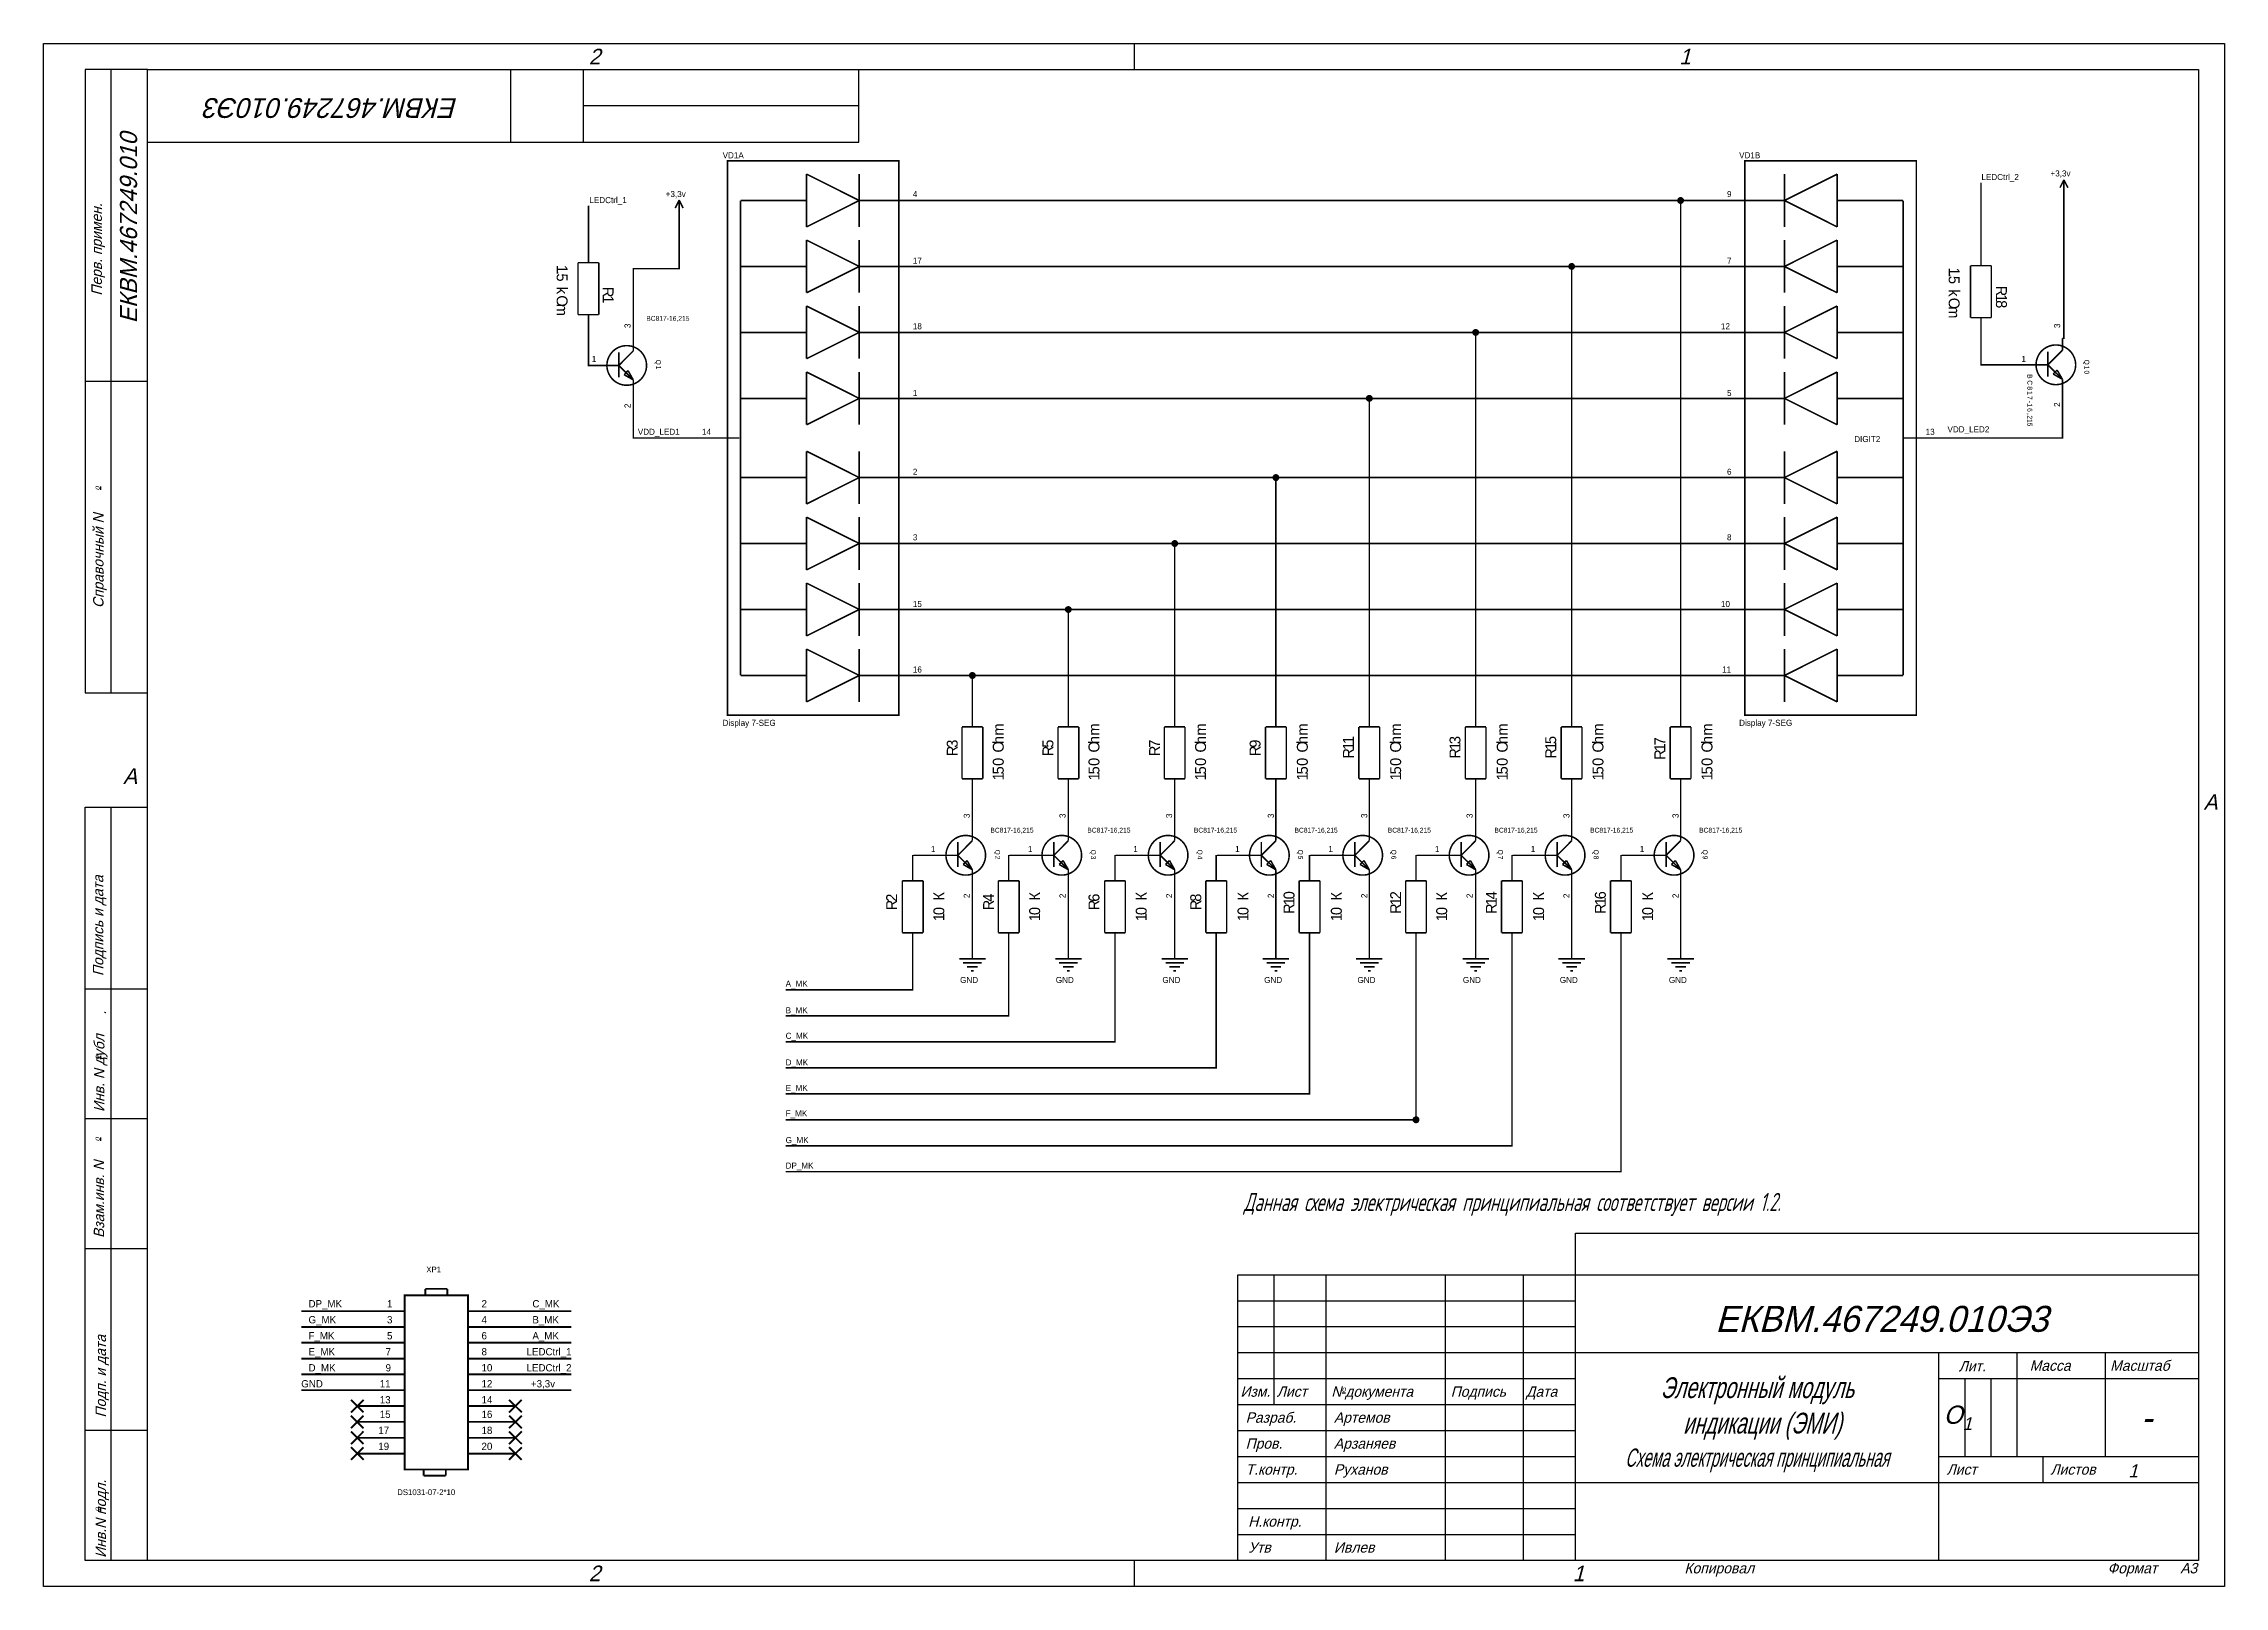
# Model space of a CAD drawing. Header units: millimetres. Extents: x 0 to 420, y 0 to 297.
import ezdxf
from ezdxf.enums import TextEntityAlignment as Align

# ---------------------------------------------------------------- set-up
doc = ezdxf.new("R2010")
doc.units = ezdxf.units.MM
doc.header["$MEASUREMENT"] = 0
for name, color, linetype in [('DIM', 12, 'Continuous'), ('FORMATKA', 12, 'Continuous'), ('Sheet', 255, 'Continuous')]:
    doc.layers.add(name, color=color, linetype=linetype)
doc.styles.add('GOST', font='GOST.shx', dxfattribs={"oblique": 15, "height": 5})
doc.styles.add('TXT', font='tx.shx', dxfattribs={"oblique": 15, "height": 2})
doc.styles.add('WWCADE', font='wwcade.shx', dxfattribs={"width": 0.8, "oblique": 15})

msp = doc.modelspace()

# ---------------------------------------------------------------- texts
at = {"insert": (365.94, 34.8), "char_height": 3.5, "attachment_point": 1, "style": 'TXT'}
msp.add_mtext_dynamic_manual_height_columns('\\A1;О{\\H0.7x;\\S^ 1;}', width=10.5171, gutter_width=12.5, heights=[2.5], dxfattribs=at)
at = {"layer": 'DIM', "color": 0, "insert": (231.14, 75.76), "char_height": 3.5, "width": 170.6485, "attachment_point": 1, "style": 'GOST'}
msp.add_mtext('{\\W0.8;Данная схема электрическая принципиальная соответствует версии 1.2.}', dxfattribs=at)
at = {"layer": 'Sheet', "color": 0}
for s, height, p in [('VD1A', 1.167, (130.77, 274.93)), ('VD1B', 1.167, (326.54, 274.93)), ('LEDCtrl_2', 1.167, (373.21, 270.73)), ('+3,3v', 1.167, (386.51, 271.43)), ('LEDCtrl_1', 1.167, (105.11, 266.29)), ('+3,3v', 1.167, (119.81, 267.46)), ('4', 1.17, (167.41, 267.46)), ('9', 1.17, (324.21, 267.46)), ('17', 1.167, (167.41, 254.62)), ('7', 1.17, (324.21, 254.62)), ('BC817-16,215', 0.934, (116.07, 243.64)), ('18', 1.167, (167.41, 242.01)), ('12', 1.167, (323.04, 242.01)), ('1', 1.17, (105.57, 235.7)), ('1', 1.17, (380.91, 235.7)), ('1', 1.17, (167.41, 229.16)), ('5', 1.17, (324.21, 229.16)), ('VDD_LED1', 1.167, (114.44, 221.69)), ('14', 1.167, (126.81, 221.69)), ('13', 1.167, (362.47, 221.69)), ('VDD_LED2', 1.167, (366.67, 222.16)), ('DIGIT2', 1.167, (348.71, 220.29)), ('2', 1.17, (167.41, 213.99)), ('6', 1.17, (324.21, 213.99)), ('3', 1.17, (167.41, 201.38)), ('8', 1.17, (324.21, 201.38)), ('15', 1.167, (167.41, 188.54)), ('10', 1.167, (323.04, 188.54)), ('16', 1.167, (167.41, 175.93)), ('11', 1.167, (323.27, 175.93)), ('Display 7-SEG', 1.1675, (130.77, 165.66)), ('Display 7-SEG', 1.1675, (326.54, 165.66)), ('BC817-16,215', 0.934, (182.34, 145.11)), ('BC817-16,215', 0.934, (201.01, 145.11)), ('BC817-16,215', 0.934, (221.54, 145.11)), ('BC817-16,215', 0.934, (240.91, 145.11)), ('BC817-16,215', 0.934, (258.87, 145.11)), ('BC817-16,215', 0.934, (279.41, 145.11)), ('BC817-16,215', 0.934, (297.84, 145.11)), ('BC817-16,215', 0.934, (318.84, 145.11)), ('1', 1.17, (170.91, 141.37)), ('1', 1.17, (189.57, 141.37)), ('1', 1.17, (209.87, 141.37)), ('1', 1.17, (229.47, 141.37)), ('1', 1.17, (247.44, 141.37)), ('1', 1.17, (267.97, 141.37)), ('1', 1.17, (286.41, 141.37)), ('1', 1.17, (307.41, 141.37)), ('A_MK', 1.167, (142.91, 115.45)), ('GND', 1.167, (176.51, 116.16)), ('GND', 1.167, (194.94, 116.16)), ('GND', 1.167, (215.47, 116.16)), ('GND', 1.167, (235.07, 116.16)), ('GND', 1.167, (253.04, 116.16)), ('GND', 1.167, (273.34, 116.16)), ('GND', 1.167, (292.01, 116.16)), ('GND', 1.167, (313.01, 116.16)), ('B_MK', 1.167, (142.91, 110.32)), ('C_MK', 1.167, (142.91, 105.41)), ('D_MK', 1.167, (142.91, 100.28)), ('E_MK', 1.167, (142.91, 95.37)), ('F_MK', 1.167, (142.91, 90.47)), ('G_MK', 1.167, (142.91, 85.33)), ('DP_MK', 1.167, (142.91, 80.43)), ('XP1', 1.121, (73.7, 60.44)), ('DP_MK', 1.401, (51.02, 53.71)), ('1', 1.4, (66.14, 53.71)), ('2', 1.4, (84.34, 53.71)), ('C_MK', 1.401, (94.14, 53.71)), ('G_MK', 1.401, (51.02, 50.63)), ('3', 1.4, (66.14, 50.63)), ('4', 1.4, (84.34, 50.63)), ('B_MK', 1.401, (94.14, 50.63)), ('F_MK', 1.401, (51.02, 47.55)), ('5', 1.4, (66.14, 47.55)), ('6', 1.4, (84.34, 47.55)), ('A_MK', 1.401, (94.14, 47.55)), ('E_MK', 1.401, (51.02, 44.47)), ('D_MK', 1.401, (51.02, 41.38)), ('7', 1.4, (65.86, 44.47)), ('9', 1.4, (65.86, 41.38)), ('8', 1.4, (84.34, 44.47)), ('10', 1.401, (84.34, 41.38)), ('LEDCtrl_1', 1.401, (93.02, 44.47)), ('LEDCtrl_2', 1.401, (93.02, 41.38)), ('GND', 1.401, (49.62, 38.3)), ('11', 1.401, (64.74, 38.3)), ('12', 1.401, (84.34, 38.3)), ('+3,3v', 1.401, (93.86, 38.3)), ('13', 1.401, (64.74, 35.22)), ('15', 1.401, (64.74, 32.42)), ('14', 1.401, (84.34, 35.22)), ('16', 1.401, (84.34, 32.42)), ('17', 1.401, (64.46, 29.34)), ('18', 1.401, (84.34, 29.34)), ('19', 1.401, (64.46, 26.25)), ('20', 1.401, (84.34, 26.25)), ('DS1031-07-2*10', 1.1208, (68.1, 17.57))]:
    msp.add_text(s, height=height, dxfattribs=at).set_placement(p)
for s, height, rotation, p in [('5', 2.1, 270, (98.81, 252.75)), ('1', 2.1, 270, (98.81, 254.38)), ('.', 2.1, 270, (98.81, 253.21)), ('5', 2.1, 270, (366.91, 252.28)), ('1', 2.1, 270, (366.91, 253.91)), ('.', 2.1, 270, (366.91, 252.75)), ('O', 2.1, 270, (98.81, 248.54)), ('k', 2.1, 270, (98.81, 250.18)), ('R', 2.1, 270, (107.67, 250.18)), ('1', 2.1, 270, (107.67, 248.54)), ('O', 2.1, 270, (366.91, 248.08)), ('k', 2.1, 270, (366.91, 249.71)), ('R', 2.1, 270, (376.01, 250.41)), ('1', 2.1, 270, (376.01, 248.78)), ('m', 2.1, 270, (98.81, 246.91)), ('m', 2.1, 270, (366.91, 246.44)), ('8', 2.1, 270, (376.01, 247.61)), ('3', 1.17, 90, (113.04, 242.24)), ('3', 1.17, 90, (388.37, 242.24)), ('Q', 0.934, 270, (117.94, 236.17)), ('Q', 0.934, 270, (393.04, 236.17)), ('1', 0.934, 270, (117.94, 235)), ('C', 0.934, 270, (382.07, 232.2)), ('B', 0.934, 270, (382.07, 233.37)), ('0', 0.934, 270, (393.04, 234.07)), ('1', 0.934, 270, (393.04, 235)), ('2', 1.17, 90, (113.04, 226.83)), ('8', 0.934, 270, (382.07, 231.03)), ('1', 0.934, 270, (382.07, 230.1)), ('7', 0.934, 270, (382.07, 229.16)), ('1', 0.934, 270, (382.07, 227.76)), ('-', 0.934, 270, (382.07, 228.23)), ('2', 1.17, 90, (388.37, 227.06)), (',', 0.934, 270, (382.07, 225.9)), ('6', 0.934, 270, (382.07, 226.83)), ('5', 0.934, 270, (382.07, 224.03)), ('2', 0.934, 270, (382.07, 225.43)), ('1', 0.934, 270, (382.07, 224.73)), ('m', 2.1, 90, (184.91, 163.79)), ('m', 2.1, 90, (203.34, 163.79)), ('m', 2.1, 90, (223.87, 163.79)), ('m', 2.1, 90, (243.47, 163.79)), ('m', 2.1, 90, (261.44, 163.79)), ('m', 2.1, 90, (281.97, 163.79)), ('m', 2.1, 90, (300.41, 163.79)), ('m', 2.1, 90, (321.41, 163.79)), ('3', 2.1, 90, (176.04, 161.45)), ('R', 2.1, 90, (176.04, 159.82)), ('h', 2.1, 90, (184.91, 162.15)), ('O', 2.1, 90, (184.91, 160.52)), ('5', 2.1, 90, (194.47, 161.45)), ('R', 2.1, 90, (194.47, 159.82)), ('h', 2.1, 90, (203.34, 162.15)), ('O', 2.1, 90, (203.34, 160.52)), ('7', 2.1, 90, (215.01, 161.45)), ('R', 2.1, 90, (215.01, 159.82)), ('h', 2.1, 90, (223.87, 162.15)), ('O', 2.1, 90, (223.87, 160.52)), ('9', 2.1, 90, (234.37, 161.45)), ('R', 2.1, 90, (234.37, 159.82)), ('h', 2.1, 90, (243.47, 162.15)), ('O', 2.1, 90, (243.47, 160.52)), ('1', 2.1, 90, (252.34, 162.15)), ('1', 2.1, 90, (252.34, 160.99)), ('R', 2.1, 90, (252.34, 159.35)), ('h', 2.1, 90, (261.44, 162.15)), ('O', 2.1, 90, (261.44, 160.52)), ('3', 2.1, 90, (272.87, 162.15)), ('1', 2.1, 90, (272.87, 160.99)), ('R', 2.1, 90, (272.87, 159.35)), ('h', 2.1, 90, (281.97, 162.15)), ('O', 2.1, 90, (281.97, 160.52)), ('5', 2.1, 90, (291.31, 162.15)), ('1', 2.1, 90, (291.31, 160.99)), ('R', 2.1, 90, (291.31, 159.35)), ('h', 2.1, 90, (300.41, 162.15)), ('O', 2.1, 90, (300.41, 160.52)), ('7', 2.1, 90, (312.31, 161.92)), ('1', 2.1, 90, (312.31, 160.75)), ('R', 2.1, 90, (312.31, 159.12)), ('h', 2.1, 90, (321.41, 162.15)), ('O', 2.1, 90, (321.41, 160.52)), ('0', 2.1, 90, (184.91, 157.95)), ('5', 2.1, 90, (184.91, 156.32)), ('1', 2.1, 90, (184.91, 155.15)), ('0', 2.1, 90, (203.34, 157.95)), ('5', 2.1, 90, (203.34, 156.32)), ('1', 2.1, 90, (203.34, 155.15)), ('0', 2.1, 90, (223.87, 157.95)), ('5', 2.1, 90, (223.87, 156.32)), ('1', 2.1, 90, (223.87, 155.15)), ('0', 2.1, 90, (243.47, 157.95)), ('5', 2.1, 90, (243.47, 156.32)), ('1', 2.1, 90, (243.47, 155.15)), ('0', 2.1, 90, (261.44, 157.95)), ('5', 2.1, 90, (261.44, 156.32)), ('1', 2.1, 90, (261.44, 155.15)), ('0', 2.1, 90, (281.97, 157.95)), ('5', 2.1, 90, (281.97, 156.32)), ('1', 2.1, 90, (281.97, 155.15)), ('0', 2.1, 90, (300.41, 157.95)), ('5', 2.1, 90, (300.41, 156.32)), ('1', 2.1, 90, (300.41, 155.15)), ('0', 2.1, 90, (321.41, 157.95)), ('5', 2.1, 90, (321.41, 156.32)), ('1', 2.1, 90, (321.41, 155.15)), ('3', 1.17, 90, (178.37, 147.91)), ('3', 1.17, 90, (196.81, 147.91)), ('3', 1.17, 90, (217.34, 147.91)), ('3', 1.17, 90, (236.94, 147.91)), ('3', 1.17, 90, (254.91, 147.91)), ('3', 1.17, 90, (275.21, 147.91)), ('3', 1.17, 90, (293.87, 147.91)), ('3', 1.17, 90, (314.87, 147.91)), ('Q', 0.934, 270, (183.27, 141.84)), ('2', 0.934, 270, (183.27, 140.67)), ('Q', 0.934, 270, (201.71, 141.84)), ('3', 0.934, 270, (201.71, 140.67)), ('Q', 0.934, 270, (222.24, 141.84)), ('4', 0.934, 270, (222.24, 140.67)), ('Q', 0.934, 270, (241.61, 141.84)), ('5', 0.934, 270, (241.61, 140.67)), ('Q', 0.934, 270, (259.57, 141.84)), ('6', 0.934, 270, (259.57, 140.67)), ('Q', 0.934, 270, (280.11, 141.84)), ('7', 0.934, 270, (280.11, 140.67)), ('Q', 0.934, 270, (298.54, 141.84)), ('8', 0.934, 270, (298.54, 140.67)), ('Q', 0.934, 270, (319.54, 141.84)), ('9', 0.934, 270, (319.54, 140.67)), ('2', 2.1, 90, (164.37, 131.8)), ('R', 2.1, 90, (164.37, 130.16)), ('0', 2.1, 90, (173.47, 129.23)), ('К', 2.1, 90, (173.47, 132.03)), ('2', 1.17, 90, (178.37, 132.5)), ('4', 2.1, 90, (183.04, 131.8)), ('R', 2.1, 90, (183.04, 130.16)), ('0', 2.1, 90, (191.91, 129.23)), ('К', 2.1, 90, (191.91, 132.03)), ('2', 1.17, 90, (196.81, 132.5)), ('6', 2.1, 90, (203.34, 131.8)), ('R', 2.1, 90, (203.34, 130.16)), ('0', 2.1, 90, (212.44, 129.23)), ('К', 2.1, 90, (212.44, 132.03)), ('2', 1.17, 90, (217.34, 132.5)), ('8', 2.1, 90, (222.94, 131.8)), ('R', 2.1, 90, (222.94, 130.16)), ('0', 2.1, 90, (232.04, 129.23)), ('К', 2.1, 90, (232.04, 132.03)), ('2', 1.17, 90, (236.94, 132.5)), ('0', 2.1, 90, (240.91, 132.27)), ('1', 2.1, 90, (240.91, 131.1)), ('R', 2.1, 90, (240.91, 129.46)), ('0', 2.1, 90, (250.01, 129.23)), ('К', 2.1, 90, (250.01, 132.03)), ('2', 1.17, 90, (254.91, 132.5)), ('2', 2.1, 90, (261.44, 132.27)), ('1', 2.1, 90, (261.44, 131.1)), ('R', 2.1, 90, (261.44, 129.46)), ('0', 2.1, 90, (270.31, 129.23)), ('К', 2.1, 90, (270.31, 132.03)), ('2', 1.17, 90, (275.21, 132.5)), ('4', 2.1, 90, (279.87, 132.27)), ('1', 2.1, 90, (279.87, 131.1)), ('R', 2.1, 90, (279.87, 129.46)), ('0', 2.1, 90, (288.97, 129.23)), ('К', 2.1, 90, (288.97, 132.03)), ('2', 1.17, 90, (293.87, 132.5)), ('6', 2.1, 90, (300.87, 132.27)), ('1', 2.1, 90, (300.87, 131.1)), ('R', 2.1, 90, (300.87, 129.46)), ('0', 2.1, 90, (309.97, 129.23)), ('К', 2.1, 90, (309.97, 132.03)), ('2', 1.17, 90, (314.87, 132.5)), ('1', 2.1, 90, (173.47, 128.06)), ('1', 2.1, 90, (191.91, 128.06)), ('1', 2.1, 90, (212.44, 128.06)), ('1', 2.1, 90, (232.04, 128.06)), ('1', 2.1, 90, (250.01, 128.06)), ('1', 2.1, 90, (270.31, 128.06)), ('1', 2.1, 90, (288.97, 128.06)), ('1', 2.1, 90, (309.97, 128.06))]:
    msp.add_text(s, height=height, rotation=rotation, dxfattribs=at).set_placement(p)

# ---------------------------------------------------------------- blocks, each defined once
blk = doc.blocks.new('A$C4EF315D5')
at = {"layer": 'FORMATKA', "color": 12}
for p, q in [((231.52, -20.06), (231.52, -25.06)), ((231.52, -20.06), (231.52, -25.06)), ((231.52, -312.06), (231.52, -317.06)), ((231.52, -312.06), (231.52, -317.06))]:
    blk.add_line(p, q, dxfattribs=at)
at = {"layer": 'FORMATKA', "color": 4}
for p, q in [((29.54, -25.06), (29.54, -145.06)), ((41.54, -25.06), (29.54, -25.06)), ((34.54, -145.06), (34.54, -25.06)), ((111.52, -39.06), (111.52, -25.06)), ((125.52, -39.06), (125.52, -25.06)), ((178.52, -39.06), (178.52, -25.06)), ((178.52, -32.06), (125.52, -32.06)), ((41.52, -39.06), (111.52, -39.06)), ((111.52, -39.06), (125.52, -39.06)), ((125.52, -39.06), (178.52, -39.06)), ((29.54, -85.06), (41.54, -85.06)), ((29.54, -145.06), (41.54, -145.06)), ((29.54, -167.06), (41.54, -167.06)), ((29.54, -312.06), (29.54, -167.06)), ((34.54, -312.06), (34.54, -167.06)), ((41.54, -202.06), (29.54, -202.06)), ((41.54, -227.06), (29.54, -227.06)), ((41.54, -252.06), (29.54, -252.06)), ((251.54, -257.06), (436.54, -257.06)), ((251.54, -312.06), (251.54, -257.06)), ((258.54, -282.06), (258.54, -257.06)), ((268.54, -312.06), (268.54, -257.06)), ((291.54, -312.06), (291.54, -257.06)), ((306.54, -312.06), (306.54, -257.06)), ((316.54, -312.06), (316.54, -257.06)), ((386.54, -312.06), (386.54, -272.06)), ((41.54, -287.06), (29.54, -287.06)), ((41.54, -312.06), (29.54, -312.06))]:
    blk.add_line(p, q, dxfattribs=at)
at = {"layer": 'FORMATKA'}
for p, q in [((32.54, -105.98), (32.54, -105.35)), ((32.54, -215.57), (32.54, -214.94)), ((32.54, -231.3), (32.54, -230.67)), ((271.61, -279.8), (272.23, -279.8)), ((32.54, -302.59), (32.54, -301.96))]:
    blk.add_line(p, q, dxfattribs=at)
at = {"layer": 'FORMATKA', "color": 12}
blk.add_lwpolyline([(21.52, -317.06), (21.52, -20.06), (441.52, -20.06), (441.52, -317.06)], close=True, dxfattribs=at)
at = {"layer": 'FORMATKA', "color": 4}
for points in [[(41.52, -312.06), (41.52, -25.06), (436.52, -25.06), (436.52, -312.06), (41.52, -312.06)], [(316.54, -257.06), (316.54, -249.06), (436.52, -249.06)], [(316.54, -272.06), (436.54, -272.06)], [(401.54, -272.06), (401.54, -292.06)], [(418.54, -272.06), (418.54, -292.06)], [(251.54, -277.06), (316.54, -277.06)], [(386.54, -277.06), (436.54, -277.06)], [(251.54, -282.06), (316.54, -282.06)], [(386.54, -292.06), (436.54, -292.06)], [(406.54, -292.06), (406.54, -297.06)], [(316.54, -297.06), (436.54, -297.06)]]:
    blk.add_lwpolyline(points, dxfattribs=at)
at = {"layer": 'FORMATKA', "color": 12}
for points in [[(251.54, -262.06), (316.54, -262.06)], [(251.54, -267.06), (316.54, -267.06)], [(251.54, -272.06), (316.54, -272.06)], [(391.54, -277.06), (391.54, -292.06)], [(396.54, -277.06), (396.54, -292.06)], [(251.54, -287.06), (316.54, -287.06)], [(251.54, -292.06), (316.54, -292.06)], [(251.54, -297.06), (316.54, -297.06)], [(251.54, -302.06), (316.54, -302.06)], [(251.54, -307.06), (316.54, -307.06)]]:
    blk.add_lwpolyline(points, dxfattribs=at)
at = {"layer": 'FORMATKA', "color": 12, "style": 'TXT', "oblique": 15}
for s, p in [('2', (126.52, -24.06)), ('1', (336.52, -24.06)), ('А', (36.84, -162.56)), ('А', (437.52, -167.56)), ('2', (126.52, -316.06)), ('1', (316.02, -316.06))]:
    blk.add_text(s, height=3, dxfattribs=at).set_placement(p)
at = {"layer": 'FORMATKA', "style": 'TXT', "oblique": 15}
for s, height, p in [('Перв. примен.', 2, (32.74, -68.57)), ('о', 1, (32.3, -106.06)), ('Справочный N', 2, (33.06, -128.72)), ('Подпись и дата', 2, (33.02, -199.56)), ('.', 2, (33.51, -206.99)), ('Инв. N дубл', 2, (33.23, -225.73)), ('о', 1, (32.3, -215.65)), ('о', 1, (32.3, -231.38)), ('Взам.инв. N', 2, (33.18, -249.99)), ('Подп. и дата', 2, (33.52, -284.56)), ('Инв.N подл.', 2, (33.52, -311.56)), ('о', 1, (32.3, -302.68))]:
    blk.add_text(s, height=height, rotation=90, dxfattribs=at).set_placement(p)
for s, height, p in [('Лит.', 2, (390.35, -275.68)), ('Масса', 2, (404.02, -275.56)), ('Масштаб', 2, (419.52, -275.56)), ('Изм.', 2, (252.02, -280.56)), ('Лист', 2, (259.02, -280.56)), ('N документа', 2, (269.52, -280.56)), ('о', 1, (271.52, -279.56)), ('Подпись', 2, (292.52, -280.56)), ('Дата', 2, (307.02, -280.56)), ('Разраб.', 2, (253.02, -285.56)), ('Пров.', 2, (253.02, -290.56)), ('Т.контр.', 2, (253.02, -295.56)), ('Лист', 2, (388.02, -295.56)), ('Листов', 2, (408.02, -295.56)), ('Н.контр.', 2, (253.52, -305.56)), ('Утв', 2, (253.52, -310.56)), ('Копировал', 2, (337.52, -314.56)), ('Формат', 2, (419.02, -314.56)), ('А3', 2, (433.02, -314.56))]:
    blk.add_text(s, height=height, dxfattribs=at).set_placement(p)
for tag, height, rotation, p in [('ПЕРВ.ПРИМЕНЕНИЕ', 3.3, 90, (39.52, -55.56)), ('ОБОЗНАЧЕНИЕ', 3.8, 180, (77.02, -30.56))]:
    blk.add_attdef(tag, text='', height=height, rotation=rotation, dxfattribs=at).set_placement(p, align=Align.CENTER)
for tag, height, p in [('ОБОЗНАЧЕНИЕ', 5, (375.52, -268.06)), ('НАИМЕНОВАНИЕ1', 3, (352.02, -280.06)), ('НАИМЕНОВАНИЕ2', 4, (352.02, -288.06)), ('МАСШТАБ', 5, (426.52, -287.06)), ('НАИМЕНОВАНИЕ3', 2.5, (352.02, -295.56))]:
    blk.add_attdef(tag, text='', height=height, dxfattribs=at).set_placement(p, align=Align.CENTER)
for tag, p, height in [('РАЗРАБОТАЛ', (270.02, -285.56), 2), ('ПРОВЕРИЛ', (270.02, -290.56), 2), ('Т.КОНТР', (270.02, -295.56), 2), ('ЛИСТ', (400.02, -296.06), 2.5), ('ЛИСТОВ', (423.02, -296.06), 2.5), ('Н.КОНТР', (270.02, -305.56), 2), ('УТВЕРДИЛ', (270.02, -310.56), 2)]:
    blk.add_attdef(tag, p, '', height=height, dxfattribs=at)

# ---------------------------------------------------------------- linework, layer by layer
at = {"layer": 'Sheet', "color": 0}
for points, const_width in [([(131.69, 274.42), (164.69, 274.42), (164.69, 167.74), (131.69, 167.74), (131.69, 274.42)], 0.3), ([(327.66, 274.42), (360.67, 274.42), (360.67, 167.74), (327.66, 167.74), (327.66, 274.42)], 0.3), ([(69.55, 56.04), (81.73, 56.04), (81.73, 22.51), (69.55, 22.51), (69.55, 56.04)], 0.36)]:
    msp.add_lwpolyline(points, close=True, dxfattribs=dict(at, const_width=const_width))
for points, const_width in [([(157.08, 266.8), (146.93, 271.88)], 0.3), ([(146.93, 271.88), (146.93, 269.34)], 0.3), ([(146.93, 269.34), (146.93, 261.72)], 0.3), ([(157.08, 271.88), (157.08, 261.72)], 0.3), ([(335.28, 266.8), (345.43, 271.88)], 0.3), ([(335.28, 271.88), (335.28, 261.72)], 0.3), ([(345.43, 271.88), (345.43, 269.34)], 0.3), ([(345.43, 269.34), (345.43, 261.72)], 0.3), ([(373.12, 259.26), (373.12, 270.24)], 0.3), ([(389.1, 270.78), (388.34, 269.27)], 0.3), ([(389.1, 270.78), (389.86, 269.27)], 0.3), ([(389.1, 268.25), (389.1, 270.78)], 0.3), ([(104.92, 265.82), (104.92, 265.82), (104.92, 259.82)], 0.3), ([(122.4, 266.87), (121.64, 265.34)], 0.3), ([(122.4, 266.87), (123.16, 265.34)], 0.3), ([(122.4, 264.33), (122.4, 266.87)], 0.3), ([(146.93, 266.8), (134.23, 266.8)], 0.3), ([(134.23, 266.8), (134.23, 175.36)], 0.3), ([(146.93, 261.72), (157.08, 266.8)], 0.3), ([(157.08, 266.8), (165.72, 266.8)], 0.3), ([(165.23, 266.8), (167.23, 266.8)], 0.3), ([(167.23, 266.8), (315.28, 266.8)], 0.3), ([(314.77, 266.8), (314.77, 266.83), (314.77, 266.86), (314.77, 266.87), (314.79, 266.9), (314.79, 266.93), (314.8, 266.95), (314.8, 266.98), (314.82, 266.99), (314.82, 267.02), (314.83, 267.05), (314.84, 267.06), (314.86, 267.08), (314.87, 267.11), (314.89, 267.12), (314.9, 267.14), (314.92, 267.17), (314.93, 267.18), (314.95, 267.19), (314.98, 267.21), (314.99, 267.22), (315.02, 267.24), (315.03, 267.25), (315.06, 267.25), (315.08, 267.27), (315.11, 267.28), (315.12, 267.28), (315.15, 267.3), (315.18, 267.3), (315.21, 267.31), (315.22, 267.31), (315.25, 267.31), (315.28, 267.31)], 0.3), ([(314.77, 266.8), (314.77, 266.83), (314.77, 266.86), (314.77, 266.87), (314.79, 266.9), (314.79, 266.93), (314.8, 266.95), (314.8, 266.98), (314.82, 266.99), (314.82, 267.02), (314.83, 267.05), (314.84, 267.06), (314.86, 267.08), (314.87, 267.11), (314.89, 267.12), (314.9, 267.14), (314.92, 267.17), (314.93, 267.18), (314.95, 267.19), (314.98, 267.21), (314.99, 267.22), (315.02, 267.24), (315.03, 267.25), (315.06, 267.25), (315.08, 267.27), (315.11, 267.28), (315.12, 267.28), (315.15, 267.3), (315.18, 267.3), (315.21, 267.31), (315.22, 267.31), (315.25, 267.31), (315.28, 267.31)], 0.3), ([(314.77, 266.8), (314.77, 266.83), (314.77, 266.86), (314.77, 266.87), (314.79, 266.9), (314.79, 266.93), (314.8, 266.95), (314.8, 266.98), (314.82, 266.99), (314.82, 267.02), (314.83, 267.05), (314.84, 267.06), (314.86, 267.08), (314.87, 267.11), (314.89, 267.12), (314.9, 267.14), (314.92, 267.17), (314.93, 267.18), (314.95, 267.19), (314.98, 267.21), (314.99, 267.22), (315.02, 267.24), (315.03, 267.25), (315.06, 267.25), (315.08, 267.27), (315.11, 267.28), (315.12, 267.28), (315.15, 267.3), (315.18, 267.3), (315.21, 267.31), (315.22, 267.31), (315.25, 267.31), (315.28, 267.31)], 0.3), ([(314.77, 266.8), (314.77, 266.83), (314.77, 266.86), (314.77, 266.87), (314.79, 266.9), (314.79, 266.93), (314.8, 266.95), (314.8, 266.98), (314.82, 266.99), (314.82, 267.02), (314.83, 267.05), (314.84, 267.06), (314.86, 267.08), (314.87, 267.11), (314.89, 267.12), (314.9, 267.14), (314.92, 267.17), (314.93, 267.18), (314.95, 267.19), (314.98, 267.21), (314.99, 267.22), (315.02, 267.24), (315.03, 267.25), (315.06, 267.25), (315.08, 267.27), (315.11, 267.28), (315.12, 267.28), (315.15, 267.3), (315.18, 267.3), (315.21, 267.31), (315.22, 267.31), (315.25, 267.31), (315.28, 267.31)], 0.3), ([(314.77, 266.8), (314.77, 266.83), (314.77, 266.86), (314.77, 266.87), (314.79, 266.9), (314.79, 266.93), (314.8, 266.95), (314.8, 266.98), (314.82, 266.99), (314.82, 267.02), (314.83, 267.05), (314.84, 267.06), (314.86, 267.08), (314.87, 267.11), (314.89, 267.12), (314.9, 267.14), (314.92, 267.17), (314.93, 267.18), (314.95, 267.19), (314.98, 267.21), (314.99, 267.22), (315.02, 267.24), (315.03, 267.25), (315.06, 267.25), (315.08, 267.27), (315.11, 267.28), (315.12, 267.28), (315.15, 267.3), (315.18, 267.3), (315.21, 267.31), (315.22, 267.31), (315.25, 267.31), (315.28, 267.31)], 0.3), ([(314.77, 266.8), (314.77, 266.83), (314.77, 266.86), (314.77, 266.87), (314.79, 266.9), (314.79, 266.93), (314.8, 266.95), (314.8, 266.98), (314.82, 266.99), (314.82, 267.02), (314.83, 267.05), (314.84, 267.06), (314.86, 267.08), (314.87, 267.11), (314.89, 267.12), (314.9, 267.14), (314.92, 267.17), (314.93, 267.18), (314.95, 267.19), (314.98, 267.21), (314.99, 267.22), (315.02, 267.24), (315.03, 267.25), (315.06, 267.25), (315.08, 267.27), (315.11, 267.28), (315.12, 267.28), (315.15, 267.3), (315.18, 267.3), (315.21, 267.31), (315.22, 267.31), (315.25, 267.31), (315.28, 267.31)], 0.3), ([(315.28, 266.29), (315.25, 266.29), (315.22, 266.29), (315.21, 266.29), (315.18, 266.3), (315.15, 266.3), (315.12, 266.32), (315.11, 266.32), (315.08, 266.33), (315.06, 266.35), (315.03, 266.35), (315.02, 266.36), (314.99, 266.38), (314.98, 266.39), (314.95, 266.41), (314.93, 266.42), (314.92, 266.44), (314.9, 266.46), (314.89, 266.48), (314.87, 266.49), (314.86, 266.52), (314.84, 266.54), (314.83, 266.55), (314.82, 266.58), (314.82, 266.61), (314.8, 266.63), (314.8, 266.65), (314.79, 266.67), (314.79, 266.7), (314.77, 266.73), (314.77, 266.74), (314.77, 266.77), (314.77, 266.8)], 0.3), ([(314.77, 266.8), (314.77, 266.8)], 0.3), ([(315.28, 266.29), (315.25, 266.29), (315.22, 266.29), (315.21, 266.29), (315.18, 266.3), (315.15, 266.3), (315.12, 266.32), (315.11, 266.32), (315.08, 266.33), (315.06, 266.35), (315.03, 266.35), (315.02, 266.36), (314.99, 266.38), (314.98, 266.39), (314.95, 266.41), (314.93, 266.42), (314.92, 266.44), (314.9, 266.46), (314.89, 266.48), (314.87, 266.49), (314.86, 266.52), (314.84, 266.54), (314.83, 266.55), (314.82, 266.58), (314.82, 266.61), (314.8, 266.63), (314.8, 266.65), (314.79, 266.67), (314.79, 266.7), (314.77, 266.73), (314.77, 266.74), (314.77, 266.77), (314.77, 266.8)], 0.3), ([(314.77, 266.8), (314.77, 266.8)], 0.3), ([(315.28, 266.29), (315.25, 266.29), (315.22, 266.29), (315.21, 266.29), (315.18, 266.3), (315.15, 266.3), (315.12, 266.32), (315.11, 266.32), (315.08, 266.33), (315.06, 266.35), (315.03, 266.35), (315.02, 266.36), (314.99, 266.38), (314.98, 266.39), (314.95, 266.41), (314.93, 266.42), (314.92, 266.44), (314.9, 266.46), (314.89, 266.48), (314.87, 266.49), (314.86, 266.52), (314.84, 266.54), (314.83, 266.55), (314.82, 266.58), (314.82, 266.61), (314.8, 266.63), (314.8, 266.65), (314.79, 266.67), (314.79, 266.7), (314.77, 266.73), (314.77, 266.74), (314.77, 266.77), (314.77, 266.8)], 0.3), ([(314.77, 266.8), (314.77, 266.8)], 0.3), ([(315.28, 266.29), (315.25, 266.29), (315.22, 266.29), (315.21, 266.29), (315.18, 266.3), (315.15, 266.3), (315.12, 266.32), (315.11, 266.32), (315.08, 266.33), (315.06, 266.35), (315.03, 266.35), (315.02, 266.36), (314.99, 266.38), (314.98, 266.39), (314.95, 266.41), (314.93, 266.42), (314.92, 266.44), (314.9, 266.46), (314.89, 266.48), (314.87, 266.49), (314.86, 266.52), (314.84, 266.54), (314.83, 266.55), (314.82, 266.58), (314.82, 266.61), (314.8, 266.63), (314.8, 266.65), (314.79, 266.67), (314.79, 266.7), (314.77, 266.73), (314.77, 266.74), (314.77, 266.77), (314.77, 266.8)], 0.3), ([(314.77, 266.8), (314.77, 266.8)], 0.3), ([(315.28, 266.29), (315.25, 266.29), (315.22, 266.29), (315.21, 266.29), (315.18, 266.3), (315.15, 266.3), (315.12, 266.32), (315.11, 266.32), (315.08, 266.33), (315.06, 266.35), (315.03, 266.35), (315.02, 266.36), (314.99, 266.38), (314.98, 266.39), (314.95, 266.41), (314.93, 266.42), (314.92, 266.44), (314.9, 266.46), (314.89, 266.48), (314.87, 266.49), (314.86, 266.52), (314.84, 266.54), (314.83, 266.55), (314.82, 266.58), (314.82, 266.61), (314.8, 266.63), (314.8, 266.65), (314.79, 266.67), (314.79, 266.7), (314.77, 266.73), (314.77, 266.74), (314.77, 266.77), (314.77, 266.8)], 0.3), ([(314.77, 266.8), (314.77, 266.8)], 0.3), ([(315.28, 266.29), (315.25, 266.29), (315.22, 266.29), (315.21, 266.29), (315.18, 266.3), (315.15, 266.3), (315.12, 266.32), (315.11, 266.32), (315.08, 266.33), (315.06, 266.35), (315.03, 266.35), (315.02, 266.36), (314.99, 266.38), (314.98, 266.39), (314.95, 266.41), (314.93, 266.42), (314.92, 266.44), (314.9, 266.46), (314.89, 266.48), (314.87, 266.49), (314.86, 266.52), (314.84, 266.54), (314.83, 266.55), (314.82, 266.58), (314.82, 266.61), (314.8, 266.63), (314.8, 266.65), (314.79, 266.67), (314.79, 266.7), (314.77, 266.73), (314.77, 266.74), (314.77, 266.77), (314.77, 266.8)], 0.3), ([(314.77, 266.8), (314.77, 266.8)], 0.3), ([(314.77, 266.8), (314.77, 266.83), (314.77, 266.86), (314.77, 266.87), (314.79, 266.9), (314.79, 266.93), (314.8, 266.95), (314.8, 266.98), (314.82, 266.99), (314.82, 267.02), (314.83, 267.05), (314.84, 267.06), (314.86, 267.08), (314.87, 267.11), (314.89, 267.12), (314.9, 267.14), (314.92, 267.17), (314.93, 267.18), (314.95, 267.19), (314.98, 267.21), (314.99, 267.22), (315.02, 267.24), (315.03, 267.25), (315.06, 267.25), (315.08, 267.27), (315.11, 267.28), (315.12, 267.28), (315.15, 267.3), (315.18, 267.3), (315.21, 267.31), (315.22, 267.31), (315.25, 267.31), (315.28, 267.31)], 0.0991), ([(314.77, 266.8), (314.77, 266.83), (314.77, 266.86), (314.77, 266.87), (314.79, 266.9), (314.79, 266.93), (314.8, 266.95), (314.8, 266.98), (314.82, 266.99), (314.82, 267.02), (314.83, 267.05), (314.84, 267.06), (314.86, 267.08), (314.87, 267.11), (314.89, 267.12), (314.9, 267.14), (314.92, 267.17), (314.93, 267.18), (314.95, 267.19), (314.98, 267.21), (314.99, 267.22), (315.02, 267.24), (315.03, 267.25), (315.06, 267.25), (315.08, 267.27), (315.11, 267.28), (315.12, 267.28), (315.15, 267.3), (315.18, 267.3), (315.21, 267.31), (315.22, 267.31), (315.25, 267.31), (315.28, 267.31)], 0.0991), ([(315.28, 266.29), (315.25, 266.29), (315.22, 266.29), (315.21, 266.29), (315.18, 266.3), (315.15, 266.3), (315.12, 266.32), (315.11, 266.32), (315.08, 266.33), (315.06, 266.35), (315.03, 266.35), (315.02, 266.36), (314.99, 266.38), (314.98, 266.39), (314.95, 266.41), (314.93, 266.42), (314.92, 266.44), (314.9, 266.46), (314.89, 266.48), (314.87, 266.49), (314.86, 266.52), (314.84, 266.54), (314.83, 266.55), (314.82, 266.58), (314.82, 266.61), (314.8, 266.63), (314.8, 266.65), (314.79, 266.67), (314.79, 266.7), (314.77, 266.73), (314.77, 266.74), (314.77, 266.77), (314.77, 266.8)], 0.0991), ([(314.77, 266.8), (314.77, 266.8)], 0.0991), ([(315.28, 266.29), (315.25, 266.29), (315.22, 266.29), (315.21, 266.29), (315.18, 266.3), (315.15, 266.3), (315.12, 266.32), (315.11, 266.32), (315.08, 266.33), (315.06, 266.35), (315.03, 266.35), (315.02, 266.36), (314.99, 266.38), (314.98, 266.39), (314.95, 266.41), (314.93, 266.42), (314.92, 266.44), (314.9, 266.46), (314.89, 266.48), (314.87, 266.49), (314.86, 266.52), (314.84, 266.54), (314.83, 266.55), (314.82, 266.58), (314.82, 266.61), (314.8, 266.63), (314.8, 266.65), (314.79, 266.67), (314.79, 266.7), (314.77, 266.73), (314.77, 266.74), (314.77, 266.77), (314.77, 266.8)], 0.0991), ([(314.77, 266.8), (314.77, 266.8)], 0.0991), ([(315.28, 267.31), (315.28, 267.31)], 0.3), ([(315.28, 267.31), (315.31, 267.31), (315.34, 267.31), (315.36, 267.31), (315.38, 267.3), (315.41, 267.3), (315.43, 267.28), (315.46, 267.28), (315.47, 267.27), (315.5, 267.25), (315.52, 267.25), (315.54, 267.24), (315.56, 267.22), (315.57, 267.21), (315.6, 267.19), (315.62, 267.18), (315.63, 267.17), (315.65, 267.14), (315.66, 267.12), (315.68, 267.11), (315.69, 267.08), (315.71, 267.06), (315.72, 267.05), (315.73, 267.02), (315.73, 266.99), (315.75, 266.98), (315.75, 266.95), (315.76, 266.93), (315.76, 266.9), (315.78, 266.87), (315.78, 266.86), (315.78, 266.83), (315.78, 266.8)], 0.3), ([(315.28, 267.31), (315.28, 267.31)], 0.3), ([(315.28, 267.31), (315.31, 267.31), (315.34, 267.31), (315.36, 267.31), (315.38, 267.3), (315.41, 267.3), (315.43, 267.28), (315.46, 267.28), (315.47, 267.27), (315.5, 267.25), (315.52, 267.25), (315.54, 267.24), (315.56, 267.22), (315.57, 267.21), (315.6, 267.19), (315.62, 267.18), (315.63, 267.17), (315.65, 267.14), (315.66, 267.12), (315.68, 267.11), (315.69, 267.08), (315.71, 267.06), (315.72, 267.05), (315.73, 267.02), (315.73, 266.99), (315.75, 266.98), (315.75, 266.95), (315.76, 266.93), (315.76, 266.9), (315.78, 266.87), (315.78, 266.86), (315.78, 266.83), (315.78, 266.8)], 0.3), ([(315.28, 267.31), (315.28, 267.31)], 0.3), ([(315.28, 267.31), (315.31, 267.31), (315.34, 267.31), (315.36, 267.31), (315.38, 267.3), (315.41, 267.3), (315.43, 267.28), (315.46, 267.28), (315.47, 267.27), (315.5, 267.25), (315.52, 267.25), (315.54, 267.24), (315.56, 267.22), (315.57, 267.21), (315.6, 267.19), (315.62, 267.18), (315.63, 267.17), (315.65, 267.14), (315.66, 267.12), (315.68, 267.11), (315.69, 267.08), (315.71, 267.06), (315.72, 267.05), (315.73, 267.02), (315.73, 266.99), (315.75, 266.98), (315.75, 266.95), (315.76, 266.93), (315.76, 266.9), (315.78, 266.87), (315.78, 266.86), (315.78, 266.83), (315.78, 266.8)], 0.3), ([(315.28, 267.31), (315.28, 267.31)], 0.3), ([(315.28, 267.31), (315.31, 267.31), (315.34, 267.31), (315.36, 267.31), (315.38, 267.3), (315.41, 267.3), (315.43, 267.28), (315.46, 267.28), (315.47, 267.27), (315.5, 267.25), (315.52, 267.25), (315.54, 267.24), (315.56, 267.22), (315.57, 267.21), (315.6, 267.19), (315.62, 267.18), (315.63, 267.17), (315.65, 267.14), (315.66, 267.12), (315.68, 267.11), (315.69, 267.08), (315.71, 267.06), (315.72, 267.05), (315.73, 267.02), (315.73, 266.99), (315.75, 266.98), (315.75, 266.95), (315.76, 266.93), (315.76, 266.9), (315.78, 266.87), (315.78, 266.86), (315.78, 266.83), (315.78, 266.8)], 0.3), ([(315.28, 267.31), (315.28, 267.31)], 0.3), ([(315.28, 267.31), (315.31, 267.31), (315.34, 267.31), (315.36, 267.31), (315.38, 267.3), (315.41, 267.3), (315.43, 267.28), (315.46, 267.28), (315.47, 267.27), (315.5, 267.25), (315.52, 267.25), (315.54, 267.24), (315.56, 267.22), (315.57, 267.21), (315.6, 267.19), (315.62, 267.18), (315.63, 267.17), (315.65, 267.14), (315.66, 267.12), (315.68, 267.11), (315.69, 267.08), (315.71, 267.06), (315.72, 267.05), (315.73, 267.02), (315.73, 266.99), (315.75, 266.98), (315.75, 266.95), (315.76, 266.93), (315.76, 266.9), (315.78, 266.87), (315.78, 266.86), (315.78, 266.83), (315.78, 266.8)], 0.3), ([(315.28, 267.31), (315.28, 267.31)], 0.3), ([(315.28, 267.31), (315.31, 267.31), (315.34, 267.31), (315.36, 267.31), (315.38, 267.3), (315.41, 267.3), (315.43, 267.28), (315.46, 267.28), (315.47, 267.27), (315.5, 267.25), (315.52, 267.25), (315.54, 267.24), (315.56, 267.22), (315.57, 267.21), (315.6, 267.19), (315.62, 267.18), (315.63, 267.17), (315.65, 267.14), (315.66, 267.12), (315.68, 267.11), (315.69, 267.08), (315.71, 267.06), (315.72, 267.05), (315.73, 267.02), (315.73, 266.99), (315.75, 266.98), (315.75, 266.95), (315.76, 266.93), (315.76, 266.9), (315.78, 266.87), (315.78, 266.86), (315.78, 266.83), (315.78, 266.8)], 0.3), ([(315.78, 266.8), (315.78, 266.77), (315.78, 266.74), (315.78, 266.73), (315.76, 266.7), (315.76, 266.67), (315.75, 266.65), (315.75, 266.63), (315.73, 266.61), (315.73, 266.58), (315.72, 266.55), (315.71, 266.54), (315.69, 266.52), (315.68, 266.49), (315.66, 266.48), (315.65, 266.46), (315.63, 266.44), (315.62, 266.42), (315.6, 266.41), (315.57, 266.39), (315.56, 266.38), (315.54, 266.36), (315.52, 266.35), (315.5, 266.35), (315.47, 266.33), (315.46, 266.32), (315.43, 266.32), (315.41, 266.3), (315.38, 266.3), (315.36, 266.29), (315.34, 266.29), (315.31, 266.29), (315.28, 266.29)], 0.3), ([(315.28, 170.47), (315.28, 266.8), (325.13, 266.8)], 0.3), ([(315.78, 266.8), (315.78, 266.77), (315.78, 266.74), (315.78, 266.73), (315.76, 266.7), (315.76, 266.67), (315.75, 266.65), (315.75, 266.63), (315.73, 266.61), (315.73, 266.58), (315.72, 266.55), (315.71, 266.54), (315.69, 266.52), (315.68, 266.49), (315.66, 266.48), (315.65, 266.46), (315.63, 266.44), (315.62, 266.42), (315.6, 266.41), (315.57, 266.39), (315.56, 266.38), (315.54, 266.36), (315.52, 266.35), (315.5, 266.35), (315.47, 266.33), (315.46, 266.32), (315.43, 266.32), (315.41, 266.3), (315.38, 266.3), (315.36, 266.29), (315.34, 266.29), (315.31, 266.29), (315.28, 266.29)], 0.3), ([(315.78, 266.8), (315.78, 266.77), (315.78, 266.74), (315.78, 266.73), (315.76, 266.7), (315.76, 266.67), (315.75, 266.65), (315.75, 266.63), (315.73, 266.61), (315.73, 266.58), (315.72, 266.55), (315.71, 266.54), (315.69, 266.52), (315.68, 266.49), (315.66, 266.48), (315.65, 266.46), (315.63, 266.44), (315.62, 266.42), (315.6, 266.41), (315.57, 266.39), (315.56, 266.38), (315.54, 266.36), (315.52, 266.35), (315.5, 266.35), (315.47, 266.33), (315.46, 266.32), (315.43, 266.32), (315.41, 266.3), (315.38, 266.3), (315.36, 266.29), (315.34, 266.29), (315.31, 266.29), (315.28, 266.29)], 0.3), ([(315.78, 266.8), (315.78, 266.77), (315.78, 266.74), (315.78, 266.73), (315.76, 266.7), (315.76, 266.67), (315.75, 266.65), (315.75, 266.63), (315.73, 266.61), (315.73, 266.58), (315.72, 266.55), (315.71, 266.54), (315.69, 266.52), (315.68, 266.49), (315.66, 266.48), (315.65, 266.46), (315.63, 266.44), (315.62, 266.42), (315.6, 266.41), (315.57, 266.39), (315.56, 266.38), (315.54, 266.36), (315.52, 266.35), (315.5, 266.35), (315.47, 266.33), (315.46, 266.32), (315.43, 266.32), (315.41, 266.3), (315.38, 266.3), (315.36, 266.29), (315.34, 266.29), (315.31, 266.29), (315.28, 266.29)], 0.3), ([(315.78, 266.8), (315.78, 266.77), (315.78, 266.74), (315.78, 266.73), (315.76, 266.7), (315.76, 266.67), (315.75, 266.65), (315.75, 266.63), (315.73, 266.61), (315.73, 266.58), (315.72, 266.55), (315.71, 266.54), (315.69, 266.52), (315.68, 266.49), (315.66, 266.48), (315.65, 266.46), (315.63, 266.44), (315.62, 266.42), (315.6, 266.41), (315.57, 266.39), (315.56, 266.38), (315.54, 266.36), (315.52, 266.35), (315.5, 266.35), (315.47, 266.33), (315.46, 266.32), (315.43, 266.32), (315.41, 266.3), (315.38, 266.3), (315.36, 266.29), (315.34, 266.29), (315.31, 266.29), (315.28, 266.29)], 0.3), ([(315.78, 266.8), (315.78, 266.77), (315.78, 266.74), (315.78, 266.73), (315.76, 266.7), (315.76, 266.67), (315.75, 266.65), (315.75, 266.63), (315.73, 266.61), (315.73, 266.58), (315.72, 266.55), (315.71, 266.54), (315.69, 266.52), (315.68, 266.49), (315.66, 266.48), (315.65, 266.46), (315.63, 266.44), (315.62, 266.42), (315.6, 266.41), (315.57, 266.39), (315.56, 266.38), (315.54, 266.36), (315.52, 266.35), (315.5, 266.35), (315.47, 266.33), (315.46, 266.32), (315.43, 266.32), (315.41, 266.3), (315.38, 266.3), (315.36, 266.29), (315.34, 266.29), (315.31, 266.29), (315.28, 266.29)], 0.3), ([(315.28, 267.31), (315.28, 267.31)], 0.0991), ([(315.28, 267.31), (315.31, 267.31), (315.34, 267.31), (315.36, 267.31), (315.38, 267.3), (315.41, 267.3), (315.43, 267.28), (315.46, 267.28), (315.47, 267.27), (315.5, 267.25), (315.52, 267.25), (315.54, 267.24), (315.56, 267.22), (315.57, 267.21), (315.6, 267.19), (315.62, 267.18), (315.63, 267.17), (315.65, 267.14), (315.66, 267.12), (315.68, 267.11), (315.69, 267.08), (315.71, 267.06), (315.72, 267.05), (315.73, 267.02), (315.73, 266.99), (315.75, 266.98), (315.75, 266.95), (315.76, 266.93), (315.76, 266.9), (315.78, 266.87), (315.78, 266.86), (315.78, 266.83), (315.78, 266.8)], 0.0991), ([(315.28, 267.31), (315.28, 267.31)], 0.0991), ([(315.28, 267.31), (315.31, 267.31), (315.34, 267.31), (315.36, 267.31), (315.38, 267.3), (315.41, 267.3), (315.43, 267.28), (315.46, 267.28), (315.47, 267.27), (315.5, 267.25), (315.52, 267.25), (315.54, 267.24), (315.56, 267.22), (315.57, 267.21), (315.6, 267.19), (315.62, 267.18), (315.63, 267.17), (315.65, 267.14), (315.66, 267.12), (315.68, 267.11), (315.69, 267.08), (315.71, 267.06), (315.72, 267.05), (315.73, 267.02), (315.73, 266.99), (315.75, 266.98), (315.75, 266.95), (315.76, 266.93), (315.76, 266.9), (315.78, 266.87), (315.78, 266.86), (315.78, 266.83), (315.78, 266.8)], 0.0991), ([(315.78, 266.8), (315.78, 266.77), (315.78, 266.74), (315.78, 266.73), (315.76, 266.7), (315.76, 266.67), (315.75, 266.65), (315.75, 266.63), (315.73, 266.61), (315.73, 266.58), (315.72, 266.55), (315.71, 266.54), (315.69, 266.52), (315.68, 266.49), (315.66, 266.48), (315.65, 266.46), (315.63, 266.44), (315.62, 266.42), (315.6, 266.41), (315.57, 266.39), (315.56, 266.38), (315.54, 266.36), (315.52, 266.35), (315.5, 266.35), (315.47, 266.33), (315.46, 266.32), (315.43, 266.32), (315.41, 266.3), (315.38, 266.3), (315.36, 266.29), (315.34, 266.29), (315.31, 266.29), (315.28, 266.29)], 0.0991), ([(315.78, 266.8), (315.78, 266.77), (315.78, 266.74), (315.78, 266.73), (315.76, 266.7), (315.76, 266.67), (315.75, 266.65), (315.75, 266.63), (315.73, 266.61), (315.73, 266.58), (315.72, 266.55), (315.71, 266.54), (315.69, 266.52), (315.68, 266.49), (315.66, 266.48), (315.65, 266.46), (315.63, 266.44), (315.62, 266.42), (315.6, 266.41), (315.57, 266.39), (315.56, 266.38), (315.54, 266.36), (315.52, 266.35), (315.5, 266.35), (315.47, 266.33), (315.46, 266.32), (315.43, 266.32), (315.41, 266.3), (315.38, 266.3), (315.36, 266.29), (315.34, 266.29), (315.31, 266.29), (315.28, 266.29)], 0.0991), ([(315.78, 266.8), (315.78, 266.8), (315.78, 266.8), (315.78, 266.8), (315.78, 266.8), (315.78, 266.8), (315.78, 266.8), (315.78, 266.8), (315.78, 266.8), (315.78, 266.8), (315.78, 266.8), (315.78, 266.8), (315.78, 266.8), (315.78, 266.8), (315.78, 266.8), (315.78, 266.8), (315.78, 266.8), (315.78, 266.8), (315.78, 266.8), (315.78, 266.8), (315.78, 266.8), (315.78, 266.8), (315.78, 266.8), (315.78, 266.8), (315.78, 266.8), (315.78, 266.8), (315.78, 266.8), (315.78, 266.8), (315.78, 266.8), (315.78, 266.8), (315.78, 266.8), (315.78, 266.8), (315.78, 266.8)], 0.3), ([(315.78, 266.8), (315.78, 266.8)], 0.3), ([(315.78, 266.8), (315.78, 266.8), (315.78, 266.8), (315.78, 266.8), (315.78, 266.8), (315.78, 266.8), (315.78, 266.8), (315.78, 266.8), (315.78, 266.8), (315.78, 266.8), (315.78, 266.8), (315.78, 266.8), (315.78, 266.8), (315.78, 266.8), (315.78, 266.8), (315.78, 266.8), (315.78, 266.8), (315.78, 266.8), (315.78, 266.8), (315.78, 266.8), (315.78, 266.8), (315.78, 266.8), (315.78, 266.8), (315.78, 266.8), (315.78, 266.8), (315.78, 266.8), (315.78, 266.8), (315.78, 266.8), (315.78, 266.8), (315.78, 266.8), (315.78, 266.8), (315.78, 266.8), (315.78, 266.8)], 0.3), ([(315.78, 266.8), (315.78, 266.8)], 0.3), ([(315.78, 266.8), (315.78, 266.8), (315.78, 266.8), (315.78, 266.8), (315.78, 266.8), (315.78, 266.8), (315.78, 266.8), (315.78, 266.8), (315.78, 266.8), (315.78, 266.8), (315.78, 266.8), (315.78, 266.8), (315.78, 266.8), (315.78, 266.8), (315.78, 266.8), (315.78, 266.8), (315.78, 266.8), (315.78, 266.8), (315.78, 266.8), (315.78, 266.8), (315.78, 266.8), (315.78, 266.8), (315.78, 266.8), (315.78, 266.8), (315.78, 266.8), (315.78, 266.8), (315.78, 266.8), (315.78, 266.8), (315.78, 266.8), (315.78, 266.8), (315.78, 266.8), (315.78, 266.8), (315.78, 266.8)], 0.3), ([(315.78, 266.8), (315.78, 266.8)], 0.3), ([(315.78, 266.8), (315.78, 266.8), (315.78, 266.8), (315.78, 266.8), (315.78, 266.8), (315.78, 266.8), (315.78, 266.8), (315.78, 266.8), (315.78, 266.8), (315.78, 266.8), (315.78, 266.8), (315.78, 266.8), (315.78, 266.8), (315.78, 266.8), (315.78, 266.8), (315.78, 266.8), (315.78, 266.8), (315.78, 266.8), (315.78, 266.8), (315.78, 266.8), (315.78, 266.8), (315.78, 266.8), (315.78, 266.8), (315.78, 266.8), (315.78, 266.8), (315.78, 266.8), (315.78, 266.8), (315.78, 266.8), (315.78, 266.8), (315.78, 266.8), (315.78, 266.8), (315.78, 266.8), (315.78, 266.8)], 0.3), ([(315.78, 266.8), (315.78, 266.8)], 0.3), ([(315.78, 266.8), (315.78, 266.8), (315.78, 266.8), (315.78, 266.8), (315.78, 266.8), (315.78, 266.8), (315.78, 266.8), (315.78, 266.8), (315.78, 266.8), (315.78, 266.8), (315.78, 266.8), (315.78, 266.8), (315.78, 266.8), (315.78, 266.8), (315.78, 266.8), (315.78, 266.8), (315.78, 266.8), (315.78, 266.8), (315.78, 266.8), (315.78, 266.8), (315.78, 266.8), (315.78, 266.8), (315.78, 266.8), (315.78, 266.8), (315.78, 266.8), (315.78, 266.8), (315.78, 266.8), (315.78, 266.8), (315.78, 266.8), (315.78, 266.8), (315.78, 266.8), (315.78, 266.8), (315.78, 266.8)], 0.3), ([(315.78, 266.8), (315.78, 266.8)], 0.3), ([(315.78, 266.8), (315.78, 266.8), (315.78, 266.8), (315.78, 266.8), (315.78, 266.8), (315.78, 266.8), (315.78, 266.8), (315.78, 266.8), (315.78, 266.8), (315.78, 266.8), (315.78, 266.8), (315.78, 266.8), (315.78, 266.8), (315.78, 266.8), (315.78, 266.8), (315.78, 266.8), (315.78, 266.8), (315.78, 266.8), (315.78, 266.8), (315.78, 266.8), (315.78, 266.8), (315.78, 266.8), (315.78, 266.8), (315.78, 266.8), (315.78, 266.8), (315.78, 266.8), (315.78, 266.8), (315.78, 266.8), (315.78, 266.8), (315.78, 266.8), (315.78, 266.8), (315.78, 266.8), (315.78, 266.8)], 0.3), ([(315.78, 266.8), (315.78, 266.8)], 0.3), ([(315.78, 266.8), (315.78, 266.8), (315.78, 266.8), (315.78, 266.8), (315.78, 266.8), (315.78, 266.8), (315.78, 266.8), (315.78, 266.8), (315.78, 266.8), (315.78, 266.8), (315.78, 266.8), (315.78, 266.8), (315.78, 266.8), (315.78, 266.8), (315.78, 266.8), (315.78, 266.8), (315.78, 266.8), (315.78, 266.8), (315.78, 266.8), (315.78, 266.8), (315.78, 266.8), (315.78, 266.8), (315.78, 266.8), (315.78, 266.8), (315.78, 266.8), (315.78, 266.8), (315.78, 266.8), (315.78, 266.8), (315.78, 266.8), (315.78, 266.8), (315.78, 266.8), (315.78, 266.8), (315.78, 266.8)], 0.0991), ([(315.78, 266.8), (315.78, 266.8)], 0.0991), ([(315.78, 266.8), (315.78, 266.8), (315.78, 266.8), (315.78, 266.8), (315.78, 266.8), (315.78, 266.8), (315.78, 266.8), (315.78, 266.8), (315.78, 266.8), (315.78, 266.8), (315.78, 266.8), (315.78, 266.8), (315.78, 266.8), (315.78, 266.8), (315.78, 266.8), (315.78, 266.8), (315.78, 266.8), (315.78, 266.8), (315.78, 266.8), (315.78, 266.8), (315.78, 266.8), (315.78, 266.8), (315.78, 266.8), (315.78, 266.8), (315.78, 266.8), (315.78, 266.8), (315.78, 266.8), (315.78, 266.8), (315.78, 266.8), (315.78, 266.8), (315.78, 266.8), (315.78, 266.8), (315.78, 266.8)], 0.0991), ([(315.78, 266.8), (315.78, 266.8)], 0.0991), ([(327.12, 266.8), (325.13, 266.8)], 0.3), ([(335.28, 266.8), (326.64, 266.8)], 0.3), ([(345.43, 261.72), (335.28, 266.8)], 0.3), ([(345.43, 266.8), (358.13, 266.8)], 0.3), ([(358.13, 266.8), (358.13, 175.36)], 0.3), ([(389.1, 268.25), (389.1, 240.26), (388.81, 240.26)], 0.3), ([(113.57, 240.12), (113.57, 253.67), (122.4, 253.67), (122.4, 264.33)], 0.3), ([(104.92, 254.83), (104.92, 259.82)], 0.3), ([(104.92, 254.83), (104.92, 259.82)], 0.3), ([(157.08, 254.1), (146.93, 259.18)], 0.3), ([(146.93, 259.18), (146.93, 256.64)], 0.3), ([(146.93, 256.64), (146.93, 249.03)], 0.3), ([(157.08, 259.18), (157.08, 249.03)], 0.3), ([(335.28, 254.1), (345.43, 259.18)], 0.3), ([(335.28, 259.18), (335.28, 249.03)], 0.3), ([(345.43, 259.18), (345.43, 256.64)], 0.3), ([(345.43, 256.64), (345.43, 249.03)], 0.3), ([(373.12, 254.25), (373.12, 259.26)], 0.3), ([(373.12, 254.25), (373.12, 259.26)], 0.3), ([(102.92, 244.82), (102.92, 254.83)], 0.3), ([(106.92, 254.83), (102.92, 254.83)], 0.3), ([(106.92, 254.83), (106.92, 244.82)], 0.3), ([(146.93, 254.1), (134.23, 254.1)], 0.3), ([(146.93, 249.03), (157.08, 254.1)], 0.3), ([(157.08, 254.1), (165.72, 254.1)], 0.3), ([(165.23, 254.1), (167.23, 254.1)], 0.3), ([(167.23, 254.1), (294.3, 254.1)], 0.3), ([(293.79, 254.1), (293.79, 254.13), (293.79, 254.16), (293.79, 254.18), (293.8, 254.21), (293.8, 254.24), (293.82, 254.25), (293.82, 254.28), (293.83, 254.29), (293.83, 254.32), (293.84, 254.35), (293.86, 254.37), (293.87, 254.38), (293.89, 254.41), (293.9, 254.43), (293.92, 254.44), (293.93, 254.47), (293.95, 254.48), (293.96, 254.5), (293.99, 254.51), (294.01, 254.53), (294.03, 254.54), (294.05, 254.56), (294.08, 254.56), (294.09, 254.57), (294.12, 254.59), (294.14, 254.59), (294.17, 254.6), (294.19, 254.6), (294.22, 254.62), (294.24, 254.62), (294.27, 254.62), (294.3, 254.62)], 0.3), ([(293.79, 254.1), (293.79, 254.13), (293.79, 254.16), (293.79, 254.18), (293.8, 254.21), (293.8, 254.24), (293.82, 254.25), (293.82, 254.28), (293.83, 254.29), (293.83, 254.32), (293.84, 254.35), (293.86, 254.37), (293.87, 254.38), (293.89, 254.41), (293.9, 254.43), (293.92, 254.44), (293.93, 254.47), (293.95, 254.48), (293.96, 254.5), (293.99, 254.51), (294.01, 254.53), (294.03, 254.54), (294.05, 254.56), (294.08, 254.56), (294.09, 254.57), (294.12, 254.59), (294.14, 254.59), (294.17, 254.6), (294.19, 254.6), (294.22, 254.62), (294.24, 254.62), (294.27, 254.62), (294.3, 254.62)], 0.3), ([(293.79, 254.1), (293.79, 254.13), (293.79, 254.16), (293.79, 254.18), (293.8, 254.21), (293.8, 254.24), (293.82, 254.25), (293.82, 254.28), (293.83, 254.29), (293.83, 254.32), (293.84, 254.35), (293.86, 254.37), (293.87, 254.38), (293.89, 254.41), (293.9, 254.43), (293.92, 254.44), (293.93, 254.47), (293.95, 254.48), (293.96, 254.5), (293.99, 254.51), (294.01, 254.53), (294.03, 254.54), (294.05, 254.56), (294.08, 254.56), (294.09, 254.57), (294.12, 254.59), (294.14, 254.59), (294.17, 254.6), (294.19, 254.6), (294.22, 254.62), (294.24, 254.62), (294.27, 254.62), (294.3, 254.62)], 0.3), ([(293.79, 254.1), (293.79, 254.13), (293.79, 254.16), (293.79, 254.18), (293.8, 254.21), (293.8, 254.24), (293.82, 254.25), (293.82, 254.28), (293.83, 254.29), (293.83, 254.32), (293.84, 254.35), (293.86, 254.37), (293.87, 254.38), (293.89, 254.41), (293.9, 254.43), (293.92, 254.44), (293.93, 254.47), (293.95, 254.48), (293.96, 254.5), (293.99, 254.51), (294.01, 254.53), (294.03, 254.54), (294.05, 254.56), (294.08, 254.56), (294.09, 254.57), (294.12, 254.59), (294.14, 254.59), (294.17, 254.6), (294.19, 254.6), (294.22, 254.62), (294.24, 254.62), (294.27, 254.62), (294.3, 254.62)], 0.3), ([(293.79, 254.1), (293.79, 254.13), (293.79, 254.16), (293.79, 254.18), (293.8, 254.21), (293.8, 254.24), (293.82, 254.25), (293.82, 254.28), (293.83, 254.29), (293.83, 254.32), (293.84, 254.35), (293.86, 254.37), (293.87, 254.38), (293.89, 254.41), (293.9, 254.43), (293.92, 254.44), (293.93, 254.47), (293.95, 254.48), (293.96, 254.5), (293.99, 254.51), (294.01, 254.53), (294.03, 254.54), (294.05, 254.56), (294.08, 254.56), (294.09, 254.57), (294.12, 254.59), (294.14, 254.59), (294.17, 254.6), (294.19, 254.6), (294.22, 254.62), (294.24, 254.62), (294.27, 254.62), (294.3, 254.62)], 0.3), ([(293.79, 254.1), (293.79, 254.13), (293.79, 254.16), (293.79, 254.18), (293.8, 254.21), (293.8, 254.24), (293.82, 254.25), (293.82, 254.28), (293.83, 254.29), (293.83, 254.32), (293.84, 254.35), (293.86, 254.37), (293.87, 254.38), (293.89, 254.41), (293.9, 254.43), (293.92, 254.44), (293.93, 254.47), (293.95, 254.48), (293.96, 254.5), (293.99, 254.51), (294.01, 254.53), (294.03, 254.54), (294.05, 254.56), (294.08, 254.56), (294.09, 254.57), (294.12, 254.59), (294.14, 254.59), (294.17, 254.6), (294.19, 254.6), (294.22, 254.62), (294.24, 254.62), (294.27, 254.62), (294.3, 254.62)], 0.3), ([(294.3, 253.59), (294.27, 253.59), (294.24, 253.59), (294.22, 253.59), (294.19, 253.61), (294.17, 253.61), (294.14, 253.62), (294.12, 253.62), (294.09, 253.64), (294.08, 253.65), (294.05, 253.65), (294.03, 253.67), (294.01, 253.68), (293.99, 253.7), (293.96, 253.71), (293.95, 253.72), (293.93, 253.74), (293.92, 253.77), (293.9, 253.78), (293.89, 253.8), (293.87, 253.83), (293.86, 253.84), (293.84, 253.86), (293.83, 253.89), (293.83, 253.91), (293.82, 253.93), (293.82, 253.96), (293.8, 253.97), (293.8, 254), (293.79, 254.03), (293.79, 254.05), (293.79, 254.08), (293.79, 254.1)], 0.3), ([(293.79, 254.1), (293.79, 254.1)], 0.3), ([(294.3, 253.59), (294.27, 253.59), (294.24, 253.59), (294.22, 253.59), (294.19, 253.61), (294.17, 253.61), (294.14, 253.62), (294.12, 253.62), (294.09, 253.64), (294.08, 253.65), (294.05, 253.65), (294.03, 253.67), (294.01, 253.68), (293.99, 253.7), (293.96, 253.71), (293.95, 253.72), (293.93, 253.74), (293.92, 253.77), (293.9, 253.78), (293.89, 253.8), (293.87, 253.83), (293.86, 253.84), (293.84, 253.86), (293.83, 253.89), (293.83, 253.91), (293.82, 253.93), (293.82, 253.96), (293.8, 253.97), (293.8, 254), (293.79, 254.03), (293.79, 254.05), (293.79, 254.08), (293.79, 254.1)], 0.3), ([(293.79, 254.1), (293.79, 254.1)], 0.3), ([(294.3, 253.59), (294.27, 253.59), (294.24, 253.59), (294.22, 253.59), (294.19, 253.61), (294.17, 253.61), (294.14, 253.62), (294.12, 253.62), (294.09, 253.64), (294.08, 253.65), (294.05, 253.65), (294.03, 253.67), (294.01, 253.68), (293.99, 253.7), (293.96, 253.71), (293.95, 253.72), (293.93, 253.74), (293.92, 253.77), (293.9, 253.78), (293.89, 253.8), (293.87, 253.83), (293.86, 253.84), (293.84, 253.86), (293.83, 253.89), (293.83, 253.91), (293.82, 253.93), (293.82, 253.96), (293.8, 253.97), (293.8, 254), (293.79, 254.03), (293.79, 254.05), (293.79, 254.08), (293.79, 254.1)], 0.3), ([(293.79, 254.1), (293.79, 254.1)], 0.3), ([(294.3, 253.59), (294.27, 253.59), (294.24, 253.59), (294.22, 253.59), (294.19, 253.61), (294.17, 253.61), (294.14, 253.62), (294.12, 253.62), (294.09, 253.64), (294.08, 253.65), (294.05, 253.65), (294.03, 253.67), (294.01, 253.68), (293.99, 253.7), (293.96, 253.71), (293.95, 253.72), (293.93, 253.74), (293.92, 253.77), (293.9, 253.78), (293.89, 253.8), (293.87, 253.83), (293.86, 253.84), (293.84, 253.86), (293.83, 253.89), (293.83, 253.91), (293.82, 253.93), (293.82, 253.96), (293.8, 253.97), (293.8, 254), (293.79, 254.03), (293.79, 254.05), (293.79, 254.08), (293.79, 254.1)], 0.3), ([(293.79, 254.1), (293.79, 254.1)], 0.3), ([(294.3, 253.59), (294.27, 253.59), (294.24, 253.59), (294.22, 253.59), (294.19, 253.61), (294.17, 253.61), (294.14, 253.62), (294.12, 253.62), (294.09, 253.64), (294.08, 253.65), (294.05, 253.65), (294.03, 253.67), (294.01, 253.68), (293.99, 253.7), (293.96, 253.71), (293.95, 253.72), (293.93, 253.74), (293.92, 253.77), (293.9, 253.78), (293.89, 253.8), (293.87, 253.83), (293.86, 253.84), (293.84, 253.86), (293.83, 253.89), (293.83, 253.91), (293.82, 253.93), (293.82, 253.96), (293.8, 253.97), (293.8, 254), (293.79, 254.03), (293.79, 254.05), (293.79, 254.08), (293.79, 254.1)], 0.3), ([(293.79, 254.1), (293.79, 254.1)], 0.3), ([(294.3, 253.59), (294.27, 253.59), (294.24, 253.59), (294.22, 253.59), (294.19, 253.61), (294.17, 253.61), (294.14, 253.62), (294.12, 253.62), (294.09, 253.64), (294.08, 253.65), (294.05, 253.65), (294.03, 253.67), (294.01, 253.68), (293.99, 253.7), (293.96, 253.71), (293.95, 253.72), (293.93, 253.74), (293.92, 253.77), (293.9, 253.78), (293.89, 253.8), (293.87, 253.83), (293.86, 253.84), (293.84, 253.86), (293.83, 253.89), (293.83, 253.91), (293.82, 253.93), (293.82, 253.96), (293.8, 253.97), (293.8, 254), (293.79, 254.03), (293.79, 254.05), (293.79, 254.08), (293.79, 254.1)], 0.3), ([(293.79, 254.1), (293.79, 254.1)], 0.3), ([(293.79, 254.1), (293.79, 254.13), (293.79, 254.16), (293.79, 254.18), (293.8, 254.21), (293.8, 254.24), (293.82, 254.25), (293.82, 254.28), (293.83, 254.29), (293.83, 254.32), (293.84, 254.35), (293.86, 254.37), (293.87, 254.38), (293.89, 254.41), (293.9, 254.43), (293.92, 254.44), (293.93, 254.47), (293.95, 254.48), (293.96, 254.5), (293.99, 254.51), (294.01, 254.53), (294.03, 254.54), (294.05, 254.56), (294.08, 254.56), (294.09, 254.57), (294.12, 254.59), (294.14, 254.59), (294.17, 254.6), (294.19, 254.6), (294.22, 254.62), (294.24, 254.62), (294.27, 254.62), (294.3, 254.62)], 0.0991), ([(293.79, 254.1), (293.79, 254.13), (293.79, 254.16), (293.79, 254.18), (293.8, 254.21), (293.8, 254.24), (293.82, 254.25), (293.82, 254.28), (293.83, 254.29), (293.83, 254.32), (293.84, 254.35), (293.86, 254.37), (293.87, 254.38), (293.89, 254.41), (293.9, 254.43), (293.92, 254.44), (293.93, 254.47), (293.95, 254.48), (293.96, 254.5), (293.99, 254.51), (294.01, 254.53), (294.03, 254.54), (294.05, 254.56), (294.08, 254.56), (294.09, 254.57), (294.12, 254.59), (294.14, 254.59), (294.17, 254.6), (294.19, 254.6), (294.22, 254.62), (294.24, 254.62), (294.27, 254.62), (294.3, 254.62)], 0.0991), ([(294.3, 253.59), (294.27, 253.59), (294.24, 253.59), (294.22, 253.59), (294.19, 253.61), (294.17, 253.61), (294.14, 253.62), (294.12, 253.62), (294.09, 253.64), (294.08, 253.65), (294.05, 253.65), (294.03, 253.67), (294.01, 253.68), (293.99, 253.7), (293.96, 253.71), (293.95, 253.72), (293.93, 253.74), (293.92, 253.77), (293.9, 253.78), (293.89, 253.8), (293.87, 253.83), (293.86, 253.84), (293.84, 253.86), (293.83, 253.89), (293.83, 253.91), (293.82, 253.93), (293.82, 253.96), (293.8, 253.97), (293.8, 254), (293.79, 254.03), (293.79, 254.05), (293.79, 254.08), (293.79, 254.1)], 0.0991), ([(293.79, 254.1), (293.79, 254.1)], 0.0991), ([(294.3, 253.59), (294.27, 253.59), (294.24, 253.59), (294.22, 253.59), (294.19, 253.61), (294.17, 253.61), (294.14, 253.62), (294.12, 253.62), (294.09, 253.64), (294.08, 253.65), (294.05, 253.65), (294.03, 253.67), (294.01, 253.68), (293.99, 253.7), (293.96, 253.71), (293.95, 253.72), (293.93, 253.74), (293.92, 253.77), (293.9, 253.78), (293.89, 253.8), (293.87, 253.83), (293.86, 253.84), (293.84, 253.86), (293.83, 253.89), (293.83, 253.91), (293.82, 253.93), (293.82, 253.96), (293.8, 253.97), (293.8, 254), (293.79, 254.03), (293.79, 254.05), (293.79, 254.08), (293.79, 254.1)], 0.0991), ([(293.79, 254.1), (293.79, 254.1)], 0.0991), ([(294.3, 254.62), (294.3, 254.62)], 0.3), ([(294.3, 254.62), (294.33, 254.62), (294.36, 254.62), (294.37, 254.62), (294.4, 254.6), (294.43, 254.6), (294.44, 254.59), (294.47, 254.59), (294.49, 254.57), (294.52, 254.56), (294.53, 254.56), (294.56, 254.54), (294.57, 254.53), (294.59, 254.51), (294.62, 254.5), (294.63, 254.48), (294.65, 254.47), (294.66, 254.44), (294.68, 254.43), (294.69, 254.41), (294.71, 254.38), (294.72, 254.37), (294.73, 254.35), (294.75, 254.32), (294.75, 254.29), (294.76, 254.28), (294.76, 254.25), (294.78, 254.24), (294.78, 254.21), (294.79, 254.18), (294.79, 254.16), (294.79, 254.13), (294.79, 254.1)], 0.3), ([(294.3, 254.62), (294.3, 254.62)], 0.3), ([(294.3, 254.62), (294.33, 254.62), (294.36, 254.62), (294.37, 254.62), (294.4, 254.6), (294.43, 254.6), (294.44, 254.59), (294.47, 254.59), (294.49, 254.57), (294.52, 254.56), (294.53, 254.56), (294.56, 254.54), (294.57, 254.53), (294.59, 254.51), (294.62, 254.5), (294.63, 254.48), (294.65, 254.47), (294.66, 254.44), (294.68, 254.43), (294.69, 254.41), (294.71, 254.38), (294.72, 254.37), (294.73, 254.35), (294.75, 254.32), (294.75, 254.29), (294.76, 254.28), (294.76, 254.25), (294.78, 254.24), (294.78, 254.21), (294.79, 254.18), (294.79, 254.16), (294.79, 254.13), (294.79, 254.1)], 0.3), ([(294.3, 254.62), (294.3, 254.62)], 0.3), ([(294.3, 254.62), (294.33, 254.62), (294.36, 254.62), (294.37, 254.62), (294.4, 254.6), (294.43, 254.6), (294.44, 254.59), (294.47, 254.59), (294.49, 254.57), (294.52, 254.56), (294.53, 254.56), (294.56, 254.54), (294.57, 254.53), (294.59, 254.51), (294.62, 254.5), (294.63, 254.48), (294.65, 254.47), (294.66, 254.44), (294.68, 254.43), (294.69, 254.41), (294.71, 254.38), (294.72, 254.37), (294.73, 254.35), (294.75, 254.32), (294.75, 254.29), (294.76, 254.28), (294.76, 254.25), (294.78, 254.24), (294.78, 254.21), (294.79, 254.18), (294.79, 254.16), (294.79, 254.13), (294.79, 254.1)], 0.3), ([(294.3, 254.62), (294.3, 254.62)], 0.3), ([(294.3, 254.62), (294.33, 254.62), (294.36, 254.62), (294.37, 254.62), (294.4, 254.6), (294.43, 254.6), (294.44, 254.59), (294.47, 254.59), (294.49, 254.57), (294.52, 254.56), (294.53, 254.56), (294.56, 254.54), (294.57, 254.53), (294.59, 254.51), (294.62, 254.5), (294.63, 254.48), (294.65, 254.47), (294.66, 254.44), (294.68, 254.43), (294.69, 254.41), (294.71, 254.38), (294.72, 254.37), (294.73, 254.35), (294.75, 254.32), (294.75, 254.29), (294.76, 254.28), (294.76, 254.25), (294.78, 254.24), (294.78, 254.21), (294.79, 254.18), (294.79, 254.16), (294.79, 254.13), (294.79, 254.1)], 0.3), ([(294.3, 254.62), (294.3, 254.62)], 0.3), ([(294.3, 254.62), (294.33, 254.62), (294.36, 254.62), (294.37, 254.62), (294.4, 254.6), (294.43, 254.6), (294.44, 254.59), (294.47, 254.59), (294.49, 254.57), (294.52, 254.56), (294.53, 254.56), (294.56, 254.54), (294.57, 254.53), (294.59, 254.51), (294.62, 254.5), (294.63, 254.48), (294.65, 254.47), (294.66, 254.44), (294.68, 254.43), (294.69, 254.41), (294.71, 254.38), (294.72, 254.37), (294.73, 254.35), (294.75, 254.32), (294.75, 254.29), (294.76, 254.28), (294.76, 254.25), (294.78, 254.24), (294.78, 254.21), (294.79, 254.18), (294.79, 254.16), (294.79, 254.13), (294.79, 254.1)], 0.3), ([(294.3, 254.62), (294.3, 254.62)], 0.3), ([(294.3, 254.62), (294.33, 254.62), (294.36, 254.62), (294.37, 254.62), (294.4, 254.6), (294.43, 254.6), (294.44, 254.59), (294.47, 254.59), (294.49, 254.57), (294.52, 254.56), (294.53, 254.56), (294.56, 254.54), (294.57, 254.53), (294.59, 254.51), (294.62, 254.5), (294.63, 254.48), (294.65, 254.47), (294.66, 254.44), (294.68, 254.43), (294.69, 254.41), (294.71, 254.38), (294.72, 254.37), (294.73, 254.35), (294.75, 254.32), (294.75, 254.29), (294.76, 254.28), (294.76, 254.25), (294.78, 254.24), (294.78, 254.21), (294.79, 254.18), (294.79, 254.16), (294.79, 254.13), (294.79, 254.1)], 0.3), ([(294.79, 254.1), (294.79, 254.08), (294.79, 254.05), (294.79, 254.03), (294.78, 254), (294.78, 253.97), (294.76, 253.96), (294.76, 253.93), (294.75, 253.91), (294.75, 253.89), (294.73, 253.86), (294.72, 253.84), (294.71, 253.83), (294.69, 253.8), (294.68, 253.78), (294.66, 253.77), (294.65, 253.74), (294.63, 253.72), (294.62, 253.71), (294.59, 253.7), (294.57, 253.68), (294.56, 253.67), (294.53, 253.65), (294.52, 253.65), (294.49, 253.64), (294.47, 253.62), (294.44, 253.62), (294.43, 253.61), (294.4, 253.61), (294.37, 253.59), (294.36, 253.59), (294.33, 253.59), (294.3, 253.59)], 0.3), ([(294.3, 170.47), (294.3, 254.1), (325.13, 254.1)], 0.3), ([(294.79, 254.1), (294.79, 254.08), (294.79, 254.05), (294.79, 254.03), (294.78, 254), (294.78, 253.97), (294.76, 253.96), (294.76, 253.93), (294.75, 253.91), (294.75, 253.89), (294.73, 253.86), (294.72, 253.84), (294.71, 253.83), (294.69, 253.8), (294.68, 253.78), (294.66, 253.77), (294.65, 253.74), (294.63, 253.72), (294.62, 253.71), (294.59, 253.7), (294.57, 253.68), (294.56, 253.67), (294.53, 253.65), (294.52, 253.65), (294.49, 253.64), (294.47, 253.62), (294.44, 253.62), (294.43, 253.61), (294.4, 253.61), (294.37, 253.59), (294.36, 253.59), (294.33, 253.59), (294.3, 253.59)], 0.3), ([(294.79, 254.1), (294.79, 254.08), (294.79, 254.05), (294.79, 254.03), (294.78, 254), (294.78, 253.97), (294.76, 253.96), (294.76, 253.93), (294.75, 253.91), (294.75, 253.89), (294.73, 253.86), (294.72, 253.84), (294.71, 253.83), (294.69, 253.8), (294.68, 253.78), (294.66, 253.77), (294.65, 253.74), (294.63, 253.72), (294.62, 253.71), (294.59, 253.7), (294.57, 253.68), (294.56, 253.67), (294.53, 253.65), (294.52, 253.65), (294.49, 253.64), (294.47, 253.62), (294.44, 253.62), (294.43, 253.61), (294.4, 253.61), (294.37, 253.59), (294.36, 253.59), (294.33, 253.59), (294.3, 253.59)], 0.3), ([(294.79, 254.1), (294.79, 254.08), (294.79, 254.05), (294.79, 254.03), (294.78, 254), (294.78, 253.97), (294.76, 253.96), (294.76, 253.93), (294.75, 253.91), (294.75, 253.89), (294.73, 253.86), (294.72, 253.84), (294.71, 253.83), (294.69, 253.8), (294.68, 253.78), (294.66, 253.77), (294.65, 253.74), (294.63, 253.72), (294.62, 253.71), (294.59, 253.7), (294.57, 253.68), (294.56, 253.67), (294.53, 253.65), (294.52, 253.65), (294.49, 253.64), (294.47, 253.62), (294.44, 253.62), (294.43, 253.61), (294.4, 253.61), (294.37, 253.59), (294.36, 253.59), (294.33, 253.59), (294.3, 253.59)], 0.3), ([(294.79, 254.1), (294.79, 254.08), (294.79, 254.05), (294.79, 254.03), (294.78, 254), (294.78, 253.97), (294.76, 253.96), (294.76, 253.93), (294.75, 253.91), (294.75, 253.89), (294.73, 253.86), (294.72, 253.84), (294.71, 253.83), (294.69, 253.8), (294.68, 253.78), (294.66, 253.77), (294.65, 253.74), (294.63, 253.72), (294.62, 253.71), (294.59, 253.7), (294.57, 253.68), (294.56, 253.67), (294.53, 253.65), (294.52, 253.65), (294.49, 253.64), (294.47, 253.62), (294.44, 253.62), (294.43, 253.61), (294.4, 253.61), (294.37, 253.59), (294.36, 253.59), (294.33, 253.59), (294.3, 253.59)], 0.3), ([(294.79, 254.1), (294.79, 254.08), (294.79, 254.05), (294.79, 254.03), (294.78, 254), (294.78, 253.97), (294.76, 253.96), (294.76, 253.93), (294.75, 253.91), (294.75, 253.89), (294.73, 253.86), (294.72, 253.84), (294.71, 253.83), (294.69, 253.8), (294.68, 253.78), (294.66, 253.77), (294.65, 253.74), (294.63, 253.72), (294.62, 253.71), (294.59, 253.7), (294.57, 253.68), (294.56, 253.67), (294.53, 253.65), (294.52, 253.65), (294.49, 253.64), (294.47, 253.62), (294.44, 253.62), (294.43, 253.61), (294.4, 253.61), (294.37, 253.59), (294.36, 253.59), (294.33, 253.59), (294.3, 253.59)], 0.3), ([(294.3, 254.62), (294.3, 254.62)], 0.0991), ([(294.3, 254.62), (294.33, 254.62), (294.36, 254.62), (294.37, 254.62), (294.4, 254.6), (294.43, 254.6), (294.44, 254.59), (294.47, 254.59), (294.49, 254.57), (294.52, 254.56), (294.53, 254.56), (294.56, 254.54), (294.57, 254.53), (294.59, 254.51), (294.62, 254.5), (294.63, 254.48), (294.65, 254.47), (294.66, 254.44), (294.68, 254.43), (294.69, 254.41), (294.71, 254.38), (294.72, 254.37), (294.73, 254.35), (294.75, 254.32), (294.75, 254.29), (294.76, 254.28), (294.76, 254.25), (294.78, 254.24), (294.78, 254.21), (294.79, 254.18), (294.79, 254.16), (294.79, 254.13), (294.79, 254.1)], 0.0991), ([(294.3, 254.62), (294.3, 254.62)], 0.0991), ([(294.3, 254.62), (294.33, 254.62), (294.36, 254.62), (294.37, 254.62), (294.4, 254.6), (294.43, 254.6), (294.44, 254.59), (294.47, 254.59), (294.49, 254.57), (294.52, 254.56), (294.53, 254.56), (294.56, 254.54), (294.57, 254.53), (294.59, 254.51), (294.62, 254.5), (294.63, 254.48), (294.65, 254.47), (294.66, 254.44), (294.68, 254.43), (294.69, 254.41), (294.71, 254.38), (294.72, 254.37), (294.73, 254.35), (294.75, 254.32), (294.75, 254.29), (294.76, 254.28), (294.76, 254.25), (294.78, 254.24), (294.78, 254.21), (294.79, 254.18), (294.79, 254.16), (294.79, 254.13), (294.79, 254.1)], 0.0991), ([(294.79, 254.1), (294.79, 254.08), (294.79, 254.05), (294.79, 254.03), (294.78, 254), (294.78, 253.97), (294.76, 253.96), (294.76, 253.93), (294.75, 253.91), (294.75, 253.89), (294.73, 253.86), (294.72, 253.84), (294.71, 253.83), (294.69, 253.8), (294.68, 253.78), (294.66, 253.77), (294.65, 253.74), (294.63, 253.72), (294.62, 253.71), (294.59, 253.7), (294.57, 253.68), (294.56, 253.67), (294.53, 253.65), (294.52, 253.65), (294.49, 253.64), (294.47, 253.62), (294.44, 253.62), (294.43, 253.61), (294.4, 253.61), (294.37, 253.59), (294.36, 253.59), (294.33, 253.59), (294.3, 253.59)], 0.0991), ([(294.79, 254.1), (294.79, 254.08), (294.79, 254.05), (294.79, 254.03), (294.78, 254), (294.78, 253.97), (294.76, 253.96), (294.76, 253.93), (294.75, 253.91), (294.75, 253.89), (294.73, 253.86), (294.72, 253.84), (294.71, 253.83), (294.69, 253.8), (294.68, 253.78), (294.66, 253.77), (294.65, 253.74), (294.63, 253.72), (294.62, 253.71), (294.59, 253.7), (294.57, 253.68), (294.56, 253.67), (294.53, 253.65), (294.52, 253.65), (294.49, 253.64), (294.47, 253.62), (294.44, 253.62), (294.43, 253.61), (294.4, 253.61), (294.37, 253.59), (294.36, 253.59), (294.33, 253.59), (294.3, 253.59)], 0.0991), ([(294.79, 254.1), (294.79, 254.1), (294.79, 254.1), (294.79, 254.1), (294.79, 254.1), (294.79, 254.1), (294.79, 254.1), (294.79, 254.1), (294.79, 254.1), (294.79, 254.1), (294.79, 254.1), (294.79, 254.1), (294.79, 254.1), (294.79, 254.1), (294.79, 254.1), (294.79, 254.1), (294.79, 254.1), (294.79, 254.1), (294.79, 254.1), (294.79, 254.1), (294.79, 254.1), (294.79, 254.1), (294.79, 254.1), (294.79, 254.1), (294.79, 254.1), (294.79, 254.1), (294.79, 254.1), (294.79, 254.1), (294.79, 254.1), (294.79, 254.1), (294.79, 254.1), (294.79, 254.1), (294.79, 254.1)], 0.3), ([(294.79, 254.1), (294.79, 254.1)], 0.3), ([(294.79, 254.1), (294.79, 254.1), (294.79, 254.1), (294.79, 254.1), (294.79, 254.1), (294.79, 254.1), (294.79, 254.1), (294.79, 254.1), (294.79, 254.1), (294.79, 254.1), (294.79, 254.1), (294.79, 254.1), (294.79, 254.1), (294.79, 254.1), (294.79, 254.1), (294.79, 254.1), (294.79, 254.1), (294.79, 254.1), (294.79, 254.1), (294.79, 254.1), (294.79, 254.1), (294.79, 254.1), (294.79, 254.1), (294.79, 254.1), (294.79, 254.1), (294.79, 254.1), (294.79, 254.1), (294.79, 254.1), (294.79, 254.1), (294.79, 254.1), (294.79, 254.1), (294.79, 254.1), (294.79, 254.1)], 0.3), ([(294.79, 254.1), (294.79, 254.1)], 0.3), ([(294.79, 254.1), (294.79, 254.1), (294.79, 254.1), (294.79, 254.1), (294.79, 254.1), (294.79, 254.1), (294.79, 254.1), (294.79, 254.1), (294.79, 254.1), (294.79, 254.1), (294.79, 254.1), (294.79, 254.1), (294.79, 254.1), (294.79, 254.1), (294.79, 254.1), (294.79, 254.1), (294.79, 254.1), (294.79, 254.1), (294.79, 254.1), (294.79, 254.1), (294.79, 254.1), (294.79, 254.1), (294.79, 254.1), (294.79, 254.1), (294.79, 254.1), (294.79, 254.1), (294.79, 254.1), (294.79, 254.1), (294.79, 254.1), (294.79, 254.1), (294.79, 254.1), (294.79, 254.1), (294.79, 254.1)], 0.3), ([(294.79, 254.1), (294.79, 254.1)], 0.3), ([(294.79, 254.1), (294.79, 254.1), (294.79, 254.1), (294.79, 254.1), (294.79, 254.1), (294.79, 254.1), (294.79, 254.1), (294.79, 254.1), (294.79, 254.1), (294.79, 254.1), (294.79, 254.1), (294.79, 254.1), (294.79, 254.1), (294.79, 254.1), (294.79, 254.1), (294.79, 254.1), (294.79, 254.1), (294.79, 254.1), (294.79, 254.1), (294.79, 254.1), (294.79, 254.1), (294.79, 254.1), (294.79, 254.1), (294.79, 254.1), (294.79, 254.1), (294.79, 254.1), (294.79, 254.1), (294.79, 254.1), (294.79, 254.1), (294.79, 254.1), (294.79, 254.1), (294.79, 254.1), (294.79, 254.1)], 0.3), ([(294.79, 254.1), (294.79, 254.1)], 0.3), ([(294.79, 254.1), (294.79, 254.1), (294.79, 254.1), (294.79, 254.1), (294.79, 254.1), (294.79, 254.1), (294.79, 254.1), (294.79, 254.1), (294.79, 254.1), (294.79, 254.1), (294.79, 254.1), (294.79, 254.1), (294.79, 254.1), (294.79, 254.1), (294.79, 254.1), (294.79, 254.1), (294.79, 254.1), (294.79, 254.1), (294.79, 254.1), (294.79, 254.1), (294.79, 254.1), (294.79, 254.1), (294.79, 254.1), (294.79, 254.1), (294.79, 254.1), (294.79, 254.1), (294.79, 254.1), (294.79, 254.1), (294.79, 254.1), (294.79, 254.1), (294.79, 254.1), (294.79, 254.1), (294.79, 254.1)], 0.3), ([(294.79, 254.1), (294.79, 254.1)], 0.3), ([(294.79, 254.1), (294.79, 254.1), (294.79, 254.1), (294.79, 254.1), (294.79, 254.1), (294.79, 254.1), (294.79, 254.1), (294.79, 254.1), (294.79, 254.1), (294.79, 254.1), (294.79, 254.1), (294.79, 254.1), (294.79, 254.1), (294.79, 254.1), (294.79, 254.1), (294.79, 254.1), (294.79, 254.1), (294.79, 254.1), (294.79, 254.1), (294.79, 254.1), (294.79, 254.1), (294.79, 254.1), (294.79, 254.1), (294.79, 254.1), (294.79, 254.1), (294.79, 254.1), (294.79, 254.1), (294.79, 254.1), (294.79, 254.1), (294.79, 254.1), (294.79, 254.1), (294.79, 254.1), (294.79, 254.1)], 0.3), ([(294.79, 254.1), (294.79, 254.1)], 0.3), ([(294.79, 254.1), (294.79, 254.1), (294.79, 254.1), (294.79, 254.1), (294.79, 254.1), (294.79, 254.1), (294.79, 254.1), (294.79, 254.1), (294.79, 254.1), (294.79, 254.1), (294.79, 254.1), (294.79, 254.1), (294.79, 254.1), (294.79, 254.1), (294.79, 254.1), (294.79, 254.1), (294.79, 254.1), (294.79, 254.1), (294.79, 254.1), (294.79, 254.1), (294.79, 254.1), (294.79, 254.1), (294.79, 254.1), (294.79, 254.1), (294.79, 254.1), (294.79, 254.1), (294.79, 254.1), (294.79, 254.1), (294.79, 254.1), (294.79, 254.1), (294.79, 254.1), (294.79, 254.1), (294.79, 254.1)], 0.0991), ([(294.79, 254.1), (294.79, 254.1)], 0.0991), ([(294.79, 254.1), (294.79, 254.1), (294.79, 254.1), (294.79, 254.1), (294.79, 254.1), (294.79, 254.1), (294.79, 254.1), (294.79, 254.1), (294.79, 254.1), (294.79, 254.1), (294.79, 254.1), (294.79, 254.1), (294.79, 254.1), (294.79, 254.1), (294.79, 254.1), (294.79, 254.1), (294.79, 254.1), (294.79, 254.1), (294.79, 254.1), (294.79, 254.1), (294.79, 254.1), (294.79, 254.1), (294.79, 254.1), (294.79, 254.1), (294.79, 254.1), (294.79, 254.1), (294.79, 254.1), (294.79, 254.1), (294.79, 254.1), (294.79, 254.1), (294.79, 254.1), (294.79, 254.1), (294.79, 254.1)], 0.0991), ([(294.79, 254.1), (294.79, 254.1)], 0.0991), ([(327.12, 254.1), (325.13, 254.1)], 0.3), ([(335.28, 254.1), (326.64, 254.1)], 0.3), ([(345.43, 249.03), (335.28, 254.1)], 0.3), ([(345.43, 254.1), (358.13, 254.1)], 0.3), ([(371.12, 244.25), (371.12, 254.25)], 0.3), ([(375.12, 254.25), (371.12, 254.25)], 0.3), ([(375.12, 254.25), (375.12, 244.25)], 0.3), ([(102.92, 244.82), (106.92, 244.82)], 0.3), ([(104.92, 239.83), (104.92, 244.82)], 0.3), ([(104.92, 244.82), (104.92, 239.83)], 0.3), ([(157.08, 241.41), (146.93, 246.49)], 0.3), ([(146.93, 246.49), (146.93, 243.95)], 0.3), ([(146.93, 243.95), (146.93, 236.33)], 0.3), ([(157.08, 246.49), (157.08, 236.33)], 0.3), ([(335.28, 241.41), (345.43, 246.49)], 0.3), ([(335.28, 246.49), (335.28, 236.33)], 0.3), ([(345.43, 246.49), (345.43, 243.95)], 0.3), ([(345.43, 243.95), (345.43, 236.33)], 0.3), ([(371.12, 244.25), (375.12, 244.25)], 0.3), ([(373.12, 239.25), (373.12, 244.25)], 0.3), ([(373.12, 244.25), (373.12, 239.25)], 0.3), ([(105.95, 235.05), (104.92, 235.05), (104.92, 239.83)], 0.3), ([(113.57, 240.12), (113.57, 237.85)], 0.3), ([(146.93, 241.41), (134.23, 241.41)], 0.3), ([(146.93, 236.33), (157.08, 241.41)], 0.3), ([(157.08, 241.41), (165.72, 241.41)], 0.3), ([(165.23, 241.41), (167.23, 241.41)], 0.3), ([(167.23, 241.41), (275.81, 241.41)], 0.3), ([(275.29, 241.41), (275.29, 241.44), (275.29, 241.47), (275.29, 241.48), (275.31, 241.51), (275.31, 241.54), (275.32, 241.55), (275.32, 241.58), (275.34, 241.6), (275.35, 241.63), (275.35, 241.64), (275.37, 241.67), (275.38, 241.69), (275.4, 241.7), (275.41, 241.73), (275.43, 241.74), (275.44, 241.76), (275.47, 241.77), (275.48, 241.79), (275.5, 241.8), (275.53, 241.82), (275.54, 241.83), (275.56, 241.85), (275.59, 241.86), (275.62, 241.86), (275.63, 241.88), (275.66, 241.88), (275.67, 241.89), (275.7, 241.89), (275.73, 241.9), (275.75, 241.9), (275.78, 241.9), (275.81, 241.9)], 0.3), ([(275.29, 241.41), (275.29, 241.44), (275.29, 241.47), (275.29, 241.48), (275.31, 241.51), (275.31, 241.54), (275.32, 241.55), (275.32, 241.58), (275.34, 241.6), (275.35, 241.63), (275.35, 241.64), (275.37, 241.67), (275.38, 241.69), (275.4, 241.7), (275.41, 241.73), (275.43, 241.74), (275.44, 241.76), (275.47, 241.77), (275.48, 241.79), (275.5, 241.8), (275.53, 241.82), (275.54, 241.83), (275.56, 241.85), (275.59, 241.86), (275.62, 241.86), (275.63, 241.88), (275.66, 241.88), (275.67, 241.89), (275.7, 241.89), (275.73, 241.9), (275.75, 241.9), (275.78, 241.9), (275.81, 241.9)], 0.3), ([(275.29, 241.41), (275.29, 241.44), (275.29, 241.47), (275.29, 241.48), (275.31, 241.51), (275.31, 241.54), (275.32, 241.55), (275.32, 241.58), (275.34, 241.6), (275.35, 241.63), (275.35, 241.64), (275.37, 241.67), (275.38, 241.69), (275.4, 241.7), (275.41, 241.73), (275.43, 241.74), (275.44, 241.76), (275.47, 241.77), (275.48, 241.79), (275.5, 241.8), (275.53, 241.82), (275.54, 241.83), (275.56, 241.85), (275.59, 241.86), (275.62, 241.86), (275.63, 241.88), (275.66, 241.88), (275.67, 241.89), (275.7, 241.89), (275.73, 241.9), (275.75, 241.9), (275.78, 241.9), (275.81, 241.9)], 0.3), ([(275.29, 241.41), (275.29, 241.44), (275.29, 241.47), (275.29, 241.48), (275.31, 241.51), (275.31, 241.54), (275.32, 241.55), (275.32, 241.58), (275.34, 241.6), (275.35, 241.63), (275.35, 241.64), (275.37, 241.67), (275.38, 241.69), (275.4, 241.7), (275.41, 241.73), (275.43, 241.74), (275.44, 241.76), (275.47, 241.77), (275.48, 241.79), (275.5, 241.8), (275.53, 241.82), (275.54, 241.83), (275.56, 241.85), (275.59, 241.86), (275.62, 241.86), (275.63, 241.88), (275.66, 241.88), (275.67, 241.89), (275.7, 241.89), (275.73, 241.9), (275.75, 241.9), (275.78, 241.9), (275.81, 241.9)], 0.3), ([(275.29, 241.41), (275.29, 241.44), (275.29, 241.47), (275.29, 241.48), (275.31, 241.51), (275.31, 241.54), (275.32, 241.55), (275.32, 241.58), (275.34, 241.6), (275.35, 241.63), (275.35, 241.64), (275.37, 241.67), (275.38, 241.69), (275.4, 241.7), (275.41, 241.73), (275.43, 241.74), (275.44, 241.76), (275.47, 241.77), (275.48, 241.79), (275.5, 241.8), (275.53, 241.82), (275.54, 241.83), (275.56, 241.85), (275.59, 241.86), (275.62, 241.86), (275.63, 241.88), (275.66, 241.88), (275.67, 241.89), (275.7, 241.89), (275.73, 241.9), (275.75, 241.9), (275.78, 241.9), (275.81, 241.9)], 0.3), ([(275.29, 241.41), (275.29, 241.44), (275.29, 241.47), (275.29, 241.48), (275.31, 241.51), (275.31, 241.54), (275.32, 241.55), (275.32, 241.58), (275.34, 241.6), (275.35, 241.63), (275.35, 241.64), (275.37, 241.67), (275.38, 241.69), (275.4, 241.7), (275.41, 241.73), (275.43, 241.74), (275.44, 241.76), (275.47, 241.77), (275.48, 241.79), (275.5, 241.8), (275.53, 241.82), (275.54, 241.83), (275.56, 241.85), (275.59, 241.86), (275.62, 241.86), (275.63, 241.88), (275.66, 241.88), (275.67, 241.89), (275.7, 241.89), (275.73, 241.9), (275.75, 241.9), (275.78, 241.9), (275.81, 241.9)], 0.3), ([(275.81, 240.9), (275.78, 240.9), (275.75, 240.9), (275.73, 240.9), (275.7, 240.91), (275.67, 240.91), (275.66, 240.93), (275.63, 240.93), (275.62, 240.94), (275.59, 240.94), (275.56, 240.96), (275.54, 240.97), (275.53, 240.99), (275.5, 241), (275.48, 241.01), (275.47, 241.03), (275.44, 241.04), (275.43, 241.06), (275.41, 241.07), (275.4, 241.1), (275.38, 241.12), (275.37, 241.15), (275.35, 241.16), (275.35, 241.19), (275.34, 241.2), (275.32, 241.23), (275.32, 241.25), (275.31, 241.28), (275.31, 241.31), (275.29, 241.34), (275.29, 241.35), (275.29, 241.38), (275.29, 241.41)], 0.3), ([(275.29, 241.41), (275.29, 241.41)], 0.3), ([(275.81, 240.9), (275.78, 240.9), (275.75, 240.9), (275.73, 240.9), (275.7, 240.91), (275.67, 240.91), (275.66, 240.93), (275.63, 240.93), (275.62, 240.94), (275.59, 240.94), (275.56, 240.96), (275.54, 240.97), (275.53, 240.99), (275.5, 241), (275.48, 241.01), (275.47, 241.03), (275.44, 241.04), (275.43, 241.06), (275.41, 241.07), (275.4, 241.1), (275.38, 241.12), (275.37, 241.15), (275.35, 241.16), (275.35, 241.19), (275.34, 241.2), (275.32, 241.23), (275.32, 241.25), (275.31, 241.28), (275.31, 241.31), (275.29, 241.34), (275.29, 241.35), (275.29, 241.38), (275.29, 241.41)], 0.3), ([(275.29, 241.41), (275.29, 241.41)], 0.3), ([(275.81, 240.9), (275.78, 240.9), (275.75, 240.9), (275.73, 240.9), (275.7, 240.91), (275.67, 240.91), (275.66, 240.93), (275.63, 240.93), (275.62, 240.94), (275.59, 240.94), (275.56, 240.96), (275.54, 240.97), (275.53, 240.99), (275.5, 241), (275.48, 241.01), (275.47, 241.03), (275.44, 241.04), (275.43, 241.06), (275.41, 241.07), (275.4, 241.1), (275.38, 241.12), (275.37, 241.15), (275.35, 241.16), (275.35, 241.19), (275.34, 241.2), (275.32, 241.23), (275.32, 241.25), (275.31, 241.28), (275.31, 241.31), (275.29, 241.34), (275.29, 241.35), (275.29, 241.38), (275.29, 241.41)], 0.3), ([(275.29, 241.41), (275.29, 241.41)], 0.3), ([(275.81, 240.9), (275.78, 240.9), (275.75, 240.9), (275.73, 240.9), (275.7, 240.91), (275.67, 240.91), (275.66, 240.93), (275.63, 240.93), (275.62, 240.94), (275.59, 240.94), (275.56, 240.96), (275.54, 240.97), (275.53, 240.99), (275.5, 241), (275.48, 241.01), (275.47, 241.03), (275.44, 241.04), (275.43, 241.06), (275.41, 241.07), (275.4, 241.1), (275.38, 241.12), (275.37, 241.15), (275.35, 241.16), (275.35, 241.19), (275.34, 241.2), (275.32, 241.23), (275.32, 241.25), (275.31, 241.28), (275.31, 241.31), (275.29, 241.34), (275.29, 241.35), (275.29, 241.38), (275.29, 241.41)], 0.3), ([(275.29, 241.41), (275.29, 241.41)], 0.3), ([(275.81, 240.9), (275.78, 240.9), (275.75, 240.9), (275.73, 240.9), (275.7, 240.91), (275.67, 240.91), (275.66, 240.93), (275.63, 240.93), (275.62, 240.94), (275.59, 240.94), (275.56, 240.96), (275.54, 240.97), (275.53, 240.99), (275.5, 241), (275.48, 241.01), (275.47, 241.03), (275.44, 241.04), (275.43, 241.06), (275.41, 241.07), (275.4, 241.1), (275.38, 241.12), (275.37, 241.15), (275.35, 241.16), (275.35, 241.19), (275.34, 241.2), (275.32, 241.23), (275.32, 241.25), (275.31, 241.28), (275.31, 241.31), (275.29, 241.34), (275.29, 241.35), (275.29, 241.38), (275.29, 241.41)], 0.3), ([(275.29, 241.41), (275.29, 241.41)], 0.3), ([(275.81, 240.9), (275.78, 240.9), (275.75, 240.9), (275.73, 240.9), (275.7, 240.91), (275.67, 240.91), (275.66, 240.93), (275.63, 240.93), (275.62, 240.94), (275.59, 240.94), (275.56, 240.96), (275.54, 240.97), (275.53, 240.99), (275.5, 241), (275.48, 241.01), (275.47, 241.03), (275.44, 241.04), (275.43, 241.06), (275.41, 241.07), (275.4, 241.1), (275.38, 241.12), (275.37, 241.15), (275.35, 241.16), (275.35, 241.19), (275.34, 241.2), (275.32, 241.23), (275.32, 241.25), (275.31, 241.28), (275.31, 241.31), (275.29, 241.34), (275.29, 241.35), (275.29, 241.38), (275.29, 241.41)], 0.3), ([(275.29, 241.41), (275.29, 241.41)], 0.3), ([(275.29, 241.41), (275.29, 241.44), (275.29, 241.47), (275.29, 241.48), (275.31, 241.51), (275.31, 241.54), (275.32, 241.55), (275.32, 241.58), (275.34, 241.6), (275.35, 241.63), (275.35, 241.64), (275.37, 241.67), (275.38, 241.69), (275.4, 241.7), (275.41, 241.73), (275.43, 241.74), (275.44, 241.76), (275.47, 241.77), (275.48, 241.79), (275.5, 241.8), (275.53, 241.82), (275.54, 241.83), (275.56, 241.85), (275.59, 241.86), (275.62, 241.86), (275.63, 241.88), (275.66, 241.88), (275.67, 241.89), (275.7, 241.89), (275.73, 241.9), (275.75, 241.9), (275.78, 241.9), (275.81, 241.9)], 0.0991), ([(275.29, 241.41), (275.29, 241.44), (275.29, 241.47), (275.29, 241.48), (275.31, 241.51), (275.31, 241.54), (275.32, 241.55), (275.32, 241.58), (275.34, 241.6), (275.35, 241.63), (275.35, 241.64), (275.37, 241.67), (275.38, 241.69), (275.4, 241.7), (275.41, 241.73), (275.43, 241.74), (275.44, 241.76), (275.47, 241.77), (275.48, 241.79), (275.5, 241.8), (275.53, 241.82), (275.54, 241.83), (275.56, 241.85), (275.59, 241.86), (275.62, 241.86), (275.63, 241.88), (275.66, 241.88), (275.67, 241.89), (275.7, 241.89), (275.73, 241.9), (275.75, 241.9), (275.78, 241.9), (275.81, 241.9)], 0.0991), ([(275.81, 240.9), (275.78, 240.9), (275.75, 240.9), (275.73, 240.9), (275.7, 240.91), (275.67, 240.91), (275.66, 240.93), (275.63, 240.93), (275.62, 240.94), (275.59, 240.94), (275.56, 240.96), (275.54, 240.97), (275.53, 240.99), (275.5, 241), (275.48, 241.01), (275.47, 241.03), (275.44, 241.04), (275.43, 241.06), (275.41, 241.07), (275.4, 241.1), (275.38, 241.12), (275.37, 241.15), (275.35, 241.16), (275.35, 241.19), (275.34, 241.2), (275.32, 241.23), (275.32, 241.25), (275.31, 241.28), (275.31, 241.31), (275.29, 241.34), (275.29, 241.35), (275.29, 241.38), (275.29, 241.41)], 0.0991), ([(275.29, 241.41), (275.29, 241.41)], 0.0991), ([(275.81, 240.9), (275.78, 240.9), (275.75, 240.9), (275.73, 240.9), (275.7, 240.91), (275.67, 240.91), (275.66, 240.93), (275.63, 240.93), (275.62, 240.94), (275.59, 240.94), (275.56, 240.96), (275.54, 240.97), (275.53, 240.99), (275.5, 241), (275.48, 241.01), (275.47, 241.03), (275.44, 241.04), (275.43, 241.06), (275.41, 241.07), (275.4, 241.1), (275.38, 241.12), (275.37, 241.15), (275.35, 241.16), (275.35, 241.19), (275.34, 241.2), (275.32, 241.23), (275.32, 241.25), (275.31, 241.28), (275.31, 241.31), (275.29, 241.34), (275.29, 241.35), (275.29, 241.38), (275.29, 241.41)], 0.0991), ([(275.29, 241.41), (275.29, 241.41)], 0.0991), ([(275.81, 241.9), (275.81, 241.9)], 0.3), ([(275.81, 241.9), (275.83, 241.9), (275.86, 241.9), (275.88, 241.9), (275.91, 241.89), (275.94, 241.89), (275.95, 241.88), (275.98, 241.88), (275.99, 241.86), (276.02, 241.86), (276.05, 241.85), (276.07, 241.83), (276.08, 241.82), (276.11, 241.8), (276.13, 241.79), (276.14, 241.77), (276.17, 241.76), (276.18, 241.74), (276.2, 241.73), (276.21, 241.7), (276.23, 241.69), (276.24, 241.67), (276.26, 241.64), (276.26, 241.63), (276.27, 241.6), (276.29, 241.58), (276.29, 241.55), (276.3, 241.54), (276.3, 241.51), (276.32, 241.48), (276.32, 241.47), (276.32, 241.44), (276.32, 241.41)], 0.3), ([(275.81, 241.9), (275.81, 241.9)], 0.3), ([(275.81, 241.9), (275.83, 241.9), (275.86, 241.9), (275.88, 241.9), (275.91, 241.89), (275.94, 241.89), (275.95, 241.88), (275.98, 241.88), (275.99, 241.86), (276.02, 241.86), (276.05, 241.85), (276.07, 241.83), (276.08, 241.82), (276.11, 241.8), (276.13, 241.79), (276.14, 241.77), (276.17, 241.76), (276.18, 241.74), (276.2, 241.73), (276.21, 241.7), (276.23, 241.69), (276.24, 241.67), (276.26, 241.64), (276.26, 241.63), (276.27, 241.6), (276.29, 241.58), (276.29, 241.55), (276.3, 241.54), (276.3, 241.51), (276.32, 241.48), (276.32, 241.47), (276.32, 241.44), (276.32, 241.41)], 0.3), ([(275.81, 241.9), (275.81, 241.9)], 0.3), ([(275.81, 241.9), (275.83, 241.9), (275.86, 241.9), (275.88, 241.9), (275.91, 241.89), (275.94, 241.89), (275.95, 241.88), (275.98, 241.88), (275.99, 241.86), (276.02, 241.86), (276.05, 241.85), (276.07, 241.83), (276.08, 241.82), (276.11, 241.8), (276.13, 241.79), (276.14, 241.77), (276.17, 241.76), (276.18, 241.74), (276.2, 241.73), (276.21, 241.7), (276.23, 241.69), (276.24, 241.67), (276.26, 241.64), (276.26, 241.63), (276.27, 241.6), (276.29, 241.58), (276.29, 241.55), (276.3, 241.54), (276.3, 241.51), (276.32, 241.48), (276.32, 241.47), (276.32, 241.44), (276.32, 241.41)], 0.3), ([(275.81, 241.9), (275.81, 241.9)], 0.3), ([(275.81, 241.9), (275.83, 241.9), (275.86, 241.9), (275.88, 241.9), (275.91, 241.89), (275.94, 241.89), (275.95, 241.88), (275.98, 241.88), (275.99, 241.86), (276.02, 241.86), (276.05, 241.85), (276.07, 241.83), (276.08, 241.82), (276.11, 241.8), (276.13, 241.79), (276.14, 241.77), (276.17, 241.76), (276.18, 241.74), (276.2, 241.73), (276.21, 241.7), (276.23, 241.69), (276.24, 241.67), (276.26, 241.64), (276.26, 241.63), (276.27, 241.6), (276.29, 241.58), (276.29, 241.55), (276.3, 241.54), (276.3, 241.51), (276.32, 241.48), (276.32, 241.47), (276.32, 241.44), (276.32, 241.41)], 0.3), ([(275.81, 241.9), (275.81, 241.9)], 0.3), ([(275.81, 241.9), (275.83, 241.9), (275.86, 241.9), (275.88, 241.9), (275.91, 241.89), (275.94, 241.89), (275.95, 241.88), (275.98, 241.88), (275.99, 241.86), (276.02, 241.86), (276.05, 241.85), (276.07, 241.83), (276.08, 241.82), (276.11, 241.8), (276.13, 241.79), (276.14, 241.77), (276.17, 241.76), (276.18, 241.74), (276.2, 241.73), (276.21, 241.7), (276.23, 241.69), (276.24, 241.67), (276.26, 241.64), (276.26, 241.63), (276.27, 241.6), (276.29, 241.58), (276.29, 241.55), (276.3, 241.54), (276.3, 241.51), (276.32, 241.48), (276.32, 241.47), (276.32, 241.44), (276.32, 241.41)], 0.3), ([(275.81, 241.9), (275.81, 241.9)], 0.3), ([(275.81, 241.9), (275.83, 241.9), (275.86, 241.9), (275.88, 241.9), (275.91, 241.89), (275.94, 241.89), (275.95, 241.88), (275.98, 241.88), (275.99, 241.86), (276.02, 241.86), (276.05, 241.85), (276.07, 241.83), (276.08, 241.82), (276.11, 241.8), (276.13, 241.79), (276.14, 241.77), (276.17, 241.76), (276.18, 241.74), (276.2, 241.73), (276.21, 241.7), (276.23, 241.69), (276.24, 241.67), (276.26, 241.64), (276.26, 241.63), (276.27, 241.6), (276.29, 241.58), (276.29, 241.55), (276.3, 241.54), (276.3, 241.51), (276.32, 241.48), (276.32, 241.47), (276.32, 241.44), (276.32, 241.41)], 0.3), ([(276.32, 241.41), (276.32, 241.38), (276.32, 241.35), (276.32, 241.34), (276.3, 241.31), (276.3, 241.28), (276.29, 241.25), (276.29, 241.23), (276.27, 241.2), (276.26, 241.19), (276.26, 241.16), (276.24, 241.15), (276.23, 241.12), (276.21, 241.1), (276.2, 241.07), (276.18, 241.06), (276.17, 241.04), (276.14, 241.03), (276.13, 241.01), (276.11, 241), (276.08, 240.99), (276.07, 240.97), (276.05, 240.96), (276.02, 240.94), (275.99, 240.94), (275.98, 240.93), (275.95, 240.93), (275.94, 240.91), (275.91, 240.91), (275.88, 240.9), (275.86, 240.9), (275.83, 240.9), (275.81, 240.9)], 0.3), ([(275.81, 170.47), (275.81, 241.41), (325.13, 241.41)], 0.3), ([(276.32, 241.41), (276.32, 241.38), (276.32, 241.35), (276.32, 241.34), (276.3, 241.31), (276.3, 241.28), (276.29, 241.25), (276.29, 241.23), (276.27, 241.2), (276.26, 241.19), (276.26, 241.16), (276.24, 241.15), (276.23, 241.12), (276.21, 241.1), (276.2, 241.07), (276.18, 241.06), (276.17, 241.04), (276.14, 241.03), (276.13, 241.01), (276.11, 241), (276.08, 240.99), (276.07, 240.97), (276.05, 240.96), (276.02, 240.94), (275.99, 240.94), (275.98, 240.93), (275.95, 240.93), (275.94, 240.91), (275.91, 240.91), (275.88, 240.9), (275.86, 240.9), (275.83, 240.9), (275.81, 240.9)], 0.3), ([(276.32, 241.41), (276.32, 241.38), (276.32, 241.35), (276.32, 241.34), (276.3, 241.31), (276.3, 241.28), (276.29, 241.25), (276.29, 241.23), (276.27, 241.2), (276.26, 241.19), (276.26, 241.16), (276.24, 241.15), (276.23, 241.12), (276.21, 241.1), (276.2, 241.07), (276.18, 241.06), (276.17, 241.04), (276.14, 241.03), (276.13, 241.01), (276.11, 241), (276.08, 240.99), (276.07, 240.97), (276.05, 240.96), (276.02, 240.94), (275.99, 240.94), (275.98, 240.93), (275.95, 240.93), (275.94, 240.91), (275.91, 240.91), (275.88, 240.9), (275.86, 240.9), (275.83, 240.9), (275.81, 240.9)], 0.3), ([(276.32, 241.41), (276.32, 241.38), (276.32, 241.35), (276.32, 241.34), (276.3, 241.31), (276.3, 241.28), (276.29, 241.25), (276.29, 241.23), (276.27, 241.2), (276.26, 241.19), (276.26, 241.16), (276.24, 241.15), (276.23, 241.12), (276.21, 241.1), (276.2, 241.07), (276.18, 241.06), (276.17, 241.04), (276.14, 241.03), (276.13, 241.01), (276.11, 241), (276.08, 240.99), (276.07, 240.97), (276.05, 240.96), (276.02, 240.94), (275.99, 240.94), (275.98, 240.93), (275.95, 240.93), (275.94, 240.91), (275.91, 240.91), (275.88, 240.9), (275.86, 240.9), (275.83, 240.9), (275.81, 240.9)], 0.3), ([(276.32, 241.41), (276.32, 241.38), (276.32, 241.35), (276.32, 241.34), (276.3, 241.31), (276.3, 241.28), (276.29, 241.25), (276.29, 241.23), (276.27, 241.2), (276.26, 241.19), (276.26, 241.16), (276.24, 241.15), (276.23, 241.12), (276.21, 241.1), (276.2, 241.07), (276.18, 241.06), (276.17, 241.04), (276.14, 241.03), (276.13, 241.01), (276.11, 241), (276.08, 240.99), (276.07, 240.97), (276.05, 240.96), (276.02, 240.94), (275.99, 240.94), (275.98, 240.93), (275.95, 240.93), (275.94, 240.91), (275.91, 240.91), (275.88, 240.9), (275.86, 240.9), (275.83, 240.9), (275.81, 240.9)], 0.3), ([(276.32, 241.41), (276.32, 241.38), (276.32, 241.35), (276.32, 241.34), (276.3, 241.31), (276.3, 241.28), (276.29, 241.25), (276.29, 241.23), (276.27, 241.2), (276.26, 241.19), (276.26, 241.16), (276.24, 241.15), (276.23, 241.12), (276.21, 241.1), (276.2, 241.07), (276.18, 241.06), (276.17, 241.04), (276.14, 241.03), (276.13, 241.01), (276.11, 241), (276.08, 240.99), (276.07, 240.97), (276.05, 240.96), (276.02, 240.94), (275.99, 240.94), (275.98, 240.93), (275.95, 240.93), (275.94, 240.91), (275.91, 240.91), (275.88, 240.9), (275.86, 240.9), (275.83, 240.9), (275.81, 240.9)], 0.3), ([(275.81, 241.9), (275.81, 241.9)], 0.0991), ([(275.81, 241.9), (275.83, 241.9), (275.86, 241.9), (275.88, 241.9), (275.91, 241.89), (275.94, 241.89), (275.95, 241.88), (275.98, 241.88), (275.99, 241.86), (276.02, 241.86), (276.05, 241.85), (276.07, 241.83), (276.08, 241.82), (276.11, 241.8), (276.13, 241.79), (276.14, 241.77), (276.17, 241.76), (276.18, 241.74), (276.2, 241.73), (276.21, 241.7), (276.23, 241.69), (276.24, 241.67), (276.26, 241.64), (276.26, 241.63), (276.27, 241.6), (276.29, 241.58), (276.29, 241.55), (276.3, 241.54), (276.3, 241.51), (276.32, 241.48), (276.32, 241.47), (276.32, 241.44), (276.32, 241.41)], 0.0991), ([(275.81, 241.9), (275.81, 241.9)], 0.0991), ([(275.81, 241.9), (275.83, 241.9), (275.86, 241.9), (275.88, 241.9), (275.91, 241.89), (275.94, 241.89), (275.95, 241.88), (275.98, 241.88), (275.99, 241.86), (276.02, 241.86), (276.05, 241.85), (276.07, 241.83), (276.08, 241.82), (276.11, 241.8), (276.13, 241.79), (276.14, 241.77), (276.17, 241.76), (276.18, 241.74), (276.2, 241.73), (276.21, 241.7), (276.23, 241.69), (276.24, 241.67), (276.26, 241.64), (276.26, 241.63), (276.27, 241.6), (276.29, 241.58), (276.29, 241.55), (276.3, 241.54), (276.3, 241.51), (276.32, 241.48), (276.32, 241.47), (276.32, 241.44), (276.32, 241.41)], 0.0991), ([(276.32, 241.41), (276.32, 241.38), (276.32, 241.35), (276.32, 241.34), (276.3, 241.31), (276.3, 241.28), (276.29, 241.25), (276.29, 241.23), (276.27, 241.2), (276.26, 241.19), (276.26, 241.16), (276.24, 241.15), (276.23, 241.12), (276.21, 241.1), (276.2, 241.07), (276.18, 241.06), (276.17, 241.04), (276.14, 241.03), (276.13, 241.01), (276.11, 241), (276.08, 240.99), (276.07, 240.97), (276.05, 240.96), (276.02, 240.94), (275.99, 240.94), (275.98, 240.93), (275.95, 240.93), (275.94, 240.91), (275.91, 240.91), (275.88, 240.9), (275.86, 240.9), (275.83, 240.9), (275.81, 240.9)], 0.0991), ([(276.32, 241.41), (276.32, 241.38), (276.32, 241.35), (276.32, 241.34), (276.3, 241.31), (276.3, 241.28), (276.29, 241.25), (276.29, 241.23), (276.27, 241.2), (276.26, 241.19), (276.26, 241.16), (276.24, 241.15), (276.23, 241.12), (276.21, 241.1), (276.2, 241.07), (276.18, 241.06), (276.17, 241.04), (276.14, 241.03), (276.13, 241.01), (276.11, 241), (276.08, 240.99), (276.07, 240.97), (276.05, 240.96), (276.02, 240.94), (275.99, 240.94), (275.98, 240.93), (275.95, 240.93), (275.94, 240.91), (275.91, 240.91), (275.88, 240.9), (275.86, 240.9), (275.83, 240.9), (275.81, 240.9)], 0.0991), ([(276.32, 241.41), (276.32, 241.41), (276.32, 241.41), (276.32, 241.41), (276.32, 241.41), (276.32, 241.41), (276.32, 241.41), (276.32, 241.41), (276.32, 241.41), (276.32, 241.41), (276.32, 241.41), (276.32, 241.41), (276.32, 241.41), (276.32, 241.41), (276.32, 241.41), (276.32, 241.41), (276.32, 241.41), (276.32, 241.41), (276.32, 241.41), (276.32, 241.41), (276.32, 241.41), (276.32, 241.41), (276.32, 241.41), (276.32, 241.41), (276.32, 241.41), (276.32, 241.41), (276.32, 241.41), (276.32, 241.41), (276.32, 241.41), (276.32, 241.41), (276.32, 241.41), (276.32, 241.41), (276.32, 241.41)], 0.3), ([(276.32, 241.41), (276.32, 241.41)], 0.3), ([(276.32, 241.41), (276.32, 241.41), (276.32, 241.41), (276.32, 241.41), (276.32, 241.41), (276.32, 241.41), (276.32, 241.41), (276.32, 241.41), (276.32, 241.41), (276.32, 241.41), (276.32, 241.41), (276.32, 241.41), (276.32, 241.41), (276.32, 241.41), (276.32, 241.41), (276.32, 241.41), (276.32, 241.41), (276.32, 241.41), (276.32, 241.41), (276.32, 241.41), (276.32, 241.41), (276.32, 241.41), (276.32, 241.41), (276.32, 241.41), (276.32, 241.41), (276.32, 241.41), (276.32, 241.41), (276.32, 241.41), (276.32, 241.41), (276.32, 241.41), (276.32, 241.41), (276.32, 241.41), (276.32, 241.41)], 0.3), ([(276.32, 241.41), (276.32, 241.41)], 0.3), ([(276.32, 241.41), (276.32, 241.41), (276.32, 241.41), (276.32, 241.41), (276.32, 241.41), (276.32, 241.41), (276.32, 241.41), (276.32, 241.41), (276.32, 241.41), (276.32, 241.41), (276.32, 241.41), (276.32, 241.41), (276.32, 241.41), (276.32, 241.41), (276.32, 241.41), (276.32, 241.41), (276.32, 241.41), (276.32, 241.41), (276.32, 241.41), (276.32, 241.41), (276.32, 241.41), (276.32, 241.41), (276.32, 241.41), (276.32, 241.41), (276.32, 241.41), (276.32, 241.41), (276.32, 241.41), (276.32, 241.41), (276.32, 241.41), (276.32, 241.41), (276.32, 241.41), (276.32, 241.41), (276.32, 241.41)], 0.3), ([(276.32, 241.41), (276.32, 241.41)], 0.3), ([(276.32, 241.41), (276.32, 241.41), (276.32, 241.41), (276.32, 241.41), (276.32, 241.41), (276.32, 241.41), (276.32, 241.41), (276.32, 241.41), (276.32, 241.41), (276.32, 241.41), (276.32, 241.41), (276.32, 241.41), (276.32, 241.41), (276.32, 241.41), (276.32, 241.41), (276.32, 241.41), (276.32, 241.41), (276.32, 241.41), (276.32, 241.41), (276.32, 241.41), (276.32, 241.41), (276.32, 241.41), (276.32, 241.41), (276.32, 241.41), (276.32, 241.41), (276.32, 241.41), (276.32, 241.41), (276.32, 241.41), (276.32, 241.41), (276.32, 241.41), (276.32, 241.41), (276.32, 241.41), (276.32, 241.41)], 0.3), ([(276.32, 241.41), (276.32, 241.41)], 0.3), ([(276.32, 241.41), (276.32, 241.41), (276.32, 241.41), (276.32, 241.41), (276.32, 241.41), (276.32, 241.41), (276.32, 241.41), (276.32, 241.41), (276.32, 241.41), (276.32, 241.41), (276.32, 241.41), (276.32, 241.41), (276.32, 241.41), (276.32, 241.41), (276.32, 241.41), (276.32, 241.41), (276.32, 241.41), (276.32, 241.41), (276.32, 241.41), (276.32, 241.41), (276.32, 241.41), (276.32, 241.41), (276.32, 241.41), (276.32, 241.41), (276.32, 241.41), (276.32, 241.41), (276.32, 241.41), (276.32, 241.41), (276.32, 241.41), (276.32, 241.41), (276.32, 241.41), (276.32, 241.41), (276.32, 241.41)], 0.3), ([(276.32, 241.41), (276.32, 241.41)], 0.3), ([(276.32, 241.41), (276.32, 241.41), (276.32, 241.41), (276.32, 241.41), (276.32, 241.41), (276.32, 241.41), (276.32, 241.41), (276.32, 241.41), (276.32, 241.41), (276.32, 241.41), (276.32, 241.41), (276.32, 241.41), (276.32, 241.41), (276.32, 241.41), (276.32, 241.41), (276.32, 241.41), (276.32, 241.41), (276.32, 241.41), (276.32, 241.41), (276.32, 241.41), (276.32, 241.41), (276.32, 241.41), (276.32, 241.41), (276.32, 241.41), (276.32, 241.41), (276.32, 241.41), (276.32, 241.41), (276.32, 241.41), (276.32, 241.41), (276.32, 241.41), (276.32, 241.41), (276.32, 241.41), (276.32, 241.41)], 0.3), ([(276.32, 241.41), (276.32, 241.41)], 0.3), ([(276.32, 241.41), (276.32, 241.41), (276.32, 241.41), (276.32, 241.41), (276.32, 241.41), (276.32, 241.41), (276.32, 241.41), (276.32, 241.41), (276.32, 241.41), (276.32, 241.41), (276.32, 241.41), (276.32, 241.41), (276.32, 241.41), (276.32, 241.41), (276.32, 241.41), (276.32, 241.41), (276.32, 241.41), (276.32, 241.41), (276.32, 241.41), (276.32, 241.41), (276.32, 241.41), (276.32, 241.41), (276.32, 241.41), (276.32, 241.41), (276.32, 241.41), (276.32, 241.41), (276.32, 241.41), (276.32, 241.41), (276.32, 241.41), (276.32, 241.41), (276.32, 241.41), (276.32, 241.41), (276.32, 241.41)], 0.0991), ([(276.32, 241.41), (276.32, 241.41)], 0.0991), ([(276.32, 241.41), (276.32, 241.41), (276.32, 241.41), (276.32, 241.41), (276.32, 241.41), (276.32, 241.41), (276.32, 241.41), (276.32, 241.41), (276.32, 241.41), (276.32, 241.41), (276.32, 241.41), (276.32, 241.41), (276.32, 241.41), (276.32, 241.41), (276.32, 241.41), (276.32, 241.41), (276.32, 241.41), (276.32, 241.41), (276.32, 241.41), (276.32, 241.41), (276.32, 241.41), (276.32, 241.41), (276.32, 241.41), (276.32, 241.41), (276.32, 241.41), (276.32, 241.41), (276.32, 241.41), (276.32, 241.41), (276.32, 241.41), (276.32, 241.41), (276.32, 241.41), (276.32, 241.41), (276.32, 241.41)], 0.0991), ([(276.32, 241.41), (276.32, 241.41)], 0.0991), ([(327.12, 241.41), (325.13, 241.41)], 0.3), ([(335.28, 241.41), (326.64, 241.41)], 0.3), ([(345.43, 236.33), (335.28, 241.41)], 0.3), ([(345.43, 241.41), (358.13, 241.41)], 0.3), ([(388.81, 240.26), (388.81, 237.96)], 0.3), ([(108.49, 235.05), (108.49, 235.24), (108.51, 235.44), (108.53, 235.63), (108.56, 235.82), (108.61, 235.99), (108.67, 236.18), (108.72, 236.36), (108.8, 236.53), (108.87, 236.69), (108.96, 236.86), (109.04, 237.02), (109.15, 237.18), (109.25, 237.32), (109.37, 237.47), (109.48, 237.6), (109.6, 237.75), (109.74, 237.86), (109.88, 237.98), (110.02, 238.1), (110.17, 238.2), (110.33, 238.3), (110.49, 238.39), (110.65, 238.48), (110.81, 238.55), (110.98, 238.62), (111.16, 238.68), (111.35, 238.74), (111.52, 238.78), (111.71, 238.81), (111.9, 238.84), (112.11, 238.85), (112.3, 238.85)], 0.3), ([(113.57, 237.85), (110.78, 235.05)], 0.3), ([(110.78, 237.58), (110.78, 232.77)], 0.3), ([(112.3, 238.85), (112.3, 238.85)], 0.3), ([(112.3, 238.85), (112.5, 238.85), (112.69, 238.84), (112.88, 238.81), (113.07, 238.78), (113.26, 238.74), (113.43, 238.68), (113.61, 238.62), (113.78, 238.55), (113.96, 238.48), (114.12, 238.39), (114.28, 238.3), (114.44, 238.2), (114.59, 238.1), (114.73, 237.98), (114.86, 237.86), (114.99, 237.75), (115.13, 237.6), (115.24, 237.47), (115.36, 237.32), (115.46, 237.18), (115.56, 237.02), (115.65, 236.86), (115.74, 236.69), (115.81, 236.53), (115.88, 236.36), (115.94, 236.18), (116, 235.99), (116.04, 235.82), (116.07, 235.63), (116.1, 235.44), (116.12, 235.24), (116.12, 235.05)], 0.3), ([(381.18, 235.16), (373.12, 235.16), (373.12, 239.25)], 0.3), ([(383.74, 235.16), (381.18, 235.16)], 0.3), ([(383.74, 235.16), (383.74, 235.37), (383.75, 235.56), (383.78, 235.75), (383.81, 235.94), (383.85, 236.13), (383.91, 236.3), (383.97, 236.48), (384.03, 236.65), (384.12, 236.83), (384.19, 236.99), (384.29, 237.15), (384.38, 237.31), (384.49, 237.45), (384.6, 237.6), (384.73, 237.73), (384.84, 237.86), (384.98, 237.99), (385.12, 238.11), (385.25, 238.23), (385.41, 238.33), (385.56, 238.43), (385.72, 238.52), (385.88, 238.61), (386.06, 238.68), (386.23, 238.75), (386.41, 238.81), (386.58, 238.87), (386.77, 238.91), (386.96, 238.94), (387.15, 238.97), (387.34, 238.99), (387.54, 238.99)], 0.3), ([(387.54, 231.35), (387.34, 231.35), (387.15, 231.37), (386.96, 231.4), (386.77, 231.43), (386.58, 231.47), (386.41, 231.53), (386.23, 231.59), (386.06, 231.66), (385.88, 231.73), (385.72, 231.82), (385.56, 231.91), (385.41, 232.01), (385.25, 232.11), (385.12, 232.23), (384.98, 232.35), (384.84, 232.46), (384.73, 232.61), (384.6, 232.74), (384.49, 232.89), (384.38, 233.03), (384.29, 233.19), (384.19, 233.35), (384.12, 233.51), (384.03, 233.67), (383.97, 233.85), (383.91, 234.02), (383.85, 234.21), (383.81, 234.39), (383.78, 234.58), (383.75, 234.77), (383.74, 234.97), (383.74, 235.16)], 0.3), ([(383.74, 235.16), (383.74, 235.16)], 0.3), ([(383.74, 235.16), (386.01, 235.16)], 0.3), ([(388.81, 237.96), (386.01, 235.16)], 0.3), ([(386.01, 237.72), (386.01, 232.89)], 0.3), ([(388.81, 232.38), (386.01, 235.16)], 0.3), ([(387.54, 238.99), (387.54, 238.99)], 0.3), ([(387.54, 238.99), (387.73, 238.99), (387.94, 238.97), (388.13, 238.94), (388.32, 238.91), (388.49, 238.87), (388.68, 238.81), (388.86, 238.75), (389.03, 238.68), (389.19, 238.61), (389.35, 238.52), (389.51, 238.43), (389.67, 238.33), (389.82, 238.23), (389.96, 238.11), (390.09, 237.99), (390.24, 237.86), (390.36, 237.73), (390.47, 237.6), (390.59, 237.45), (390.69, 237.31), (390.79, 237.15), (390.88, 236.99), (390.97, 236.83), (391.04, 236.65), (391.12, 236.48), (391.17, 236.3), (391.23, 236.13), (391.28, 235.94), (391.31, 235.75), (391.33, 235.56), (391.35, 235.37), (391.35, 235.16)], 0.3), ([(391.35, 235.16), (391.35, 234.97), (391.33, 234.77), (391.31, 234.58), (391.28, 234.39), (391.23, 234.21), (391.17, 234.02), (391.12, 233.85), (391.04, 233.67), (390.97, 233.51), (390.88, 233.35), (390.79, 233.19), (390.69, 233.03), (390.59, 232.89), (390.47, 232.74), (390.36, 232.61), (390.24, 232.46), (390.09, 232.35), (389.96, 232.23), (389.82, 232.11), (389.67, 232.01), (389.51, 231.91), (389.35, 231.82), (389.19, 231.73), (389.03, 231.66), (388.86, 231.59), (388.68, 231.53), (388.49, 231.47), (388.32, 231.43), (388.13, 231.4), (387.94, 231.37), (387.73, 231.35), (387.54, 231.35)], 0.3), ([(391.35, 235.16), (391.35, 235.16), (391.35, 235.16), (391.35, 235.16), (391.35, 235.16), (391.35, 235.16), (391.35, 235.16), (391.35, 235.16), (391.35, 235.16), (391.35, 235.16), (391.35, 235.16), (391.35, 235.16), (391.35, 235.16), (391.35, 235.16), (391.35, 235.16), (391.35, 235.16), (391.35, 235.16), (391.35, 235.16), (391.35, 235.16), (391.35, 235.16), (391.35, 235.16), (391.35, 235.16), (391.35, 235.16), (391.35, 235.16), (391.35, 235.16), (391.35, 235.16), (391.35, 235.16), (391.35, 235.16), (391.35, 235.16), (391.35, 235.16), (391.35, 235.16), (391.35, 235.16), (391.35, 235.16)], 0.3), ([(391.35, 235.16), (391.35, 235.16)], 0.3), ([(108.49, 235.05), (105.95, 235.05)], 0.3), ([(112.3, 231.24), (112.11, 231.24), (111.9, 231.25), (111.71, 231.28), (111.52, 231.31), (111.35, 231.35), (111.16, 231.41), (110.98, 231.47), (110.81, 231.54), (110.65, 231.62), (110.49, 231.7), (110.33, 231.79), (110.17, 231.89), (110.02, 232), (109.88, 232.11), (109.74, 232.23), (109.6, 232.35), (109.48, 232.49), (109.37, 232.62), (109.25, 232.77), (109.15, 232.92), (109.04, 233.08), (108.96, 233.24), (108.87, 233.4), (108.8, 233.56), (108.72, 233.73), (108.67, 233.91), (108.61, 234.1), (108.56, 234.27), (108.53, 234.46), (108.51, 234.65), (108.49, 234.86), (108.49, 235.05)], 0.3), ([(108.49, 235.05), (108.49, 235.05)], 0.3), ([(108.49, 235.05), (110.78, 235.05)], 0.3), ([(113.57, 232.26), (110.78, 235.05)], 0.3), ([(111.8, 233.27), (112.56, 234.04)], 0.3), ([(113.57, 232.26), (111.8, 233.27)], 0.3), ([(116.12, 235.05), (116.12, 234.86), (116.1, 234.65), (116.07, 234.46), (116.04, 234.27), (116, 234.1), (115.94, 233.91), (115.88, 233.73), (115.81, 233.56), (115.74, 233.4), (115.65, 233.24), (115.56, 233.08), (115.46, 232.92), (115.36, 232.77), (115.24, 232.62), (115.13, 232.49), (114.99, 232.35), (114.86, 232.23), (114.73, 232.11), (114.59, 232), (114.44, 231.89), (114.28, 231.79), (114.12, 231.7), (113.96, 231.62), (113.78, 231.54), (113.61, 231.47), (113.43, 231.41), (113.26, 231.35), (113.07, 231.31), (112.88, 231.28), (112.69, 231.25), (112.5, 231.24), (112.3, 231.24)], 0.3), ([(113.57, 232.26), (112.56, 234.04)], 0.3), ([(113.57, 229.97), (113.57, 232.26)], 0.3), ([(116.12, 235.05), (116.12, 235.05), (116.12, 235.05), (116.12, 235.05), (116.12, 235.05), (116.12, 235.05), (116.12, 235.05), (116.12, 235.05), (116.12, 235.05), (116.12, 235.05), (116.12, 235.05), (116.12, 235.05), (116.12, 235.05), (116.12, 235.05), (116.12, 235.05), (116.12, 235.05), (116.12, 235.05), (116.12, 235.05), (116.12, 235.05), (116.12, 235.05), (116.12, 235.05), (116.12, 235.05), (116.12, 235.05), (116.12, 235.05), (116.12, 235.05), (116.12, 235.05), (116.12, 235.05), (116.12, 235.05), (116.12, 235.05), (116.12, 235.05), (116.12, 235.05), (116.12, 235.05), (116.12, 235.05)], 0.3), ([(116.12, 235.05), (116.12, 235.05)], 0.3), ([(157.08, 228.7), (146.93, 233.79)], 0.3), ([(146.93, 233.79), (146.93, 231.24)], 0.3), ([(146.93, 231.24), (146.93, 223.62)], 0.3), ([(157.08, 233.79), (157.08, 223.62)], 0.3), ([(335.28, 228.7), (345.43, 233.79)], 0.3), ([(335.28, 233.79), (335.28, 223.62)], 0.3), ([(345.43, 233.79), (345.43, 231.24)], 0.3), ([(345.43, 231.24), (345.43, 223.62)], 0.3), ([(387.03, 233.4), (387.79, 234.16)], 0.3), ([(388.81, 232.38), (387.03, 233.4)], 0.3), ([(388.81, 232.38), (387.79, 234.16)], 0.3), ([(388.81, 230.08), (388.81, 232.38)], 0.3), ([(113.57, 229.97), (113.57, 221.08), (129.02, 221.08)], 0.3), ([(146.93, 228.7), (134.23, 228.7)], 0.3), ([(146.93, 223.62), (157.08, 228.7)], 0.3), ([(157.08, 228.7), (165.72, 228.7)], 0.3), ([(165.23, 228.7), (167.23, 228.7)], 0.3), ([(325.13, 228.7), (255.32, 228.7), (167.23, 228.7)], 0.3), ([(254.81, 228.7), (254.81, 228.73), (254.81, 228.76), (254.81, 228.77), (254.82, 228.8), (254.82, 228.83), (254.83, 228.86), (254.83, 228.87), (254.85, 228.9), (254.86, 228.92), (254.86, 228.95), (254.88, 228.96), (254.89, 228.99), (254.91, 229), (254.92, 229.03), (254.94, 229.05), (254.95, 229.06), (254.98, 229.08), (254.99, 229.09), (255.01, 229.11), (255.04, 229.12), (255.05, 229.14), (255.07, 229.15), (255.1, 229.16), (255.13, 229.16), (255.14, 229.18), (255.17, 229.18), (255.18, 229.19), (255.21, 229.19), (255.24, 229.21), (255.26, 229.21), (255.29, 229.21), (255.32, 229.21)], 0.3), ([(254.81, 228.7), (254.81, 228.73), (254.81, 228.76), (254.81, 228.77), (254.82, 228.8), (254.82, 228.83), (254.83, 228.86), (254.83, 228.87), (254.85, 228.9), (254.86, 228.92), (254.86, 228.95), (254.88, 228.96), (254.89, 228.99), (254.91, 229), (254.92, 229.03), (254.94, 229.05), (254.95, 229.06), (254.98, 229.08), (254.99, 229.09), (255.01, 229.11), (255.04, 229.12), (255.05, 229.14), (255.07, 229.15), (255.1, 229.16), (255.13, 229.16), (255.14, 229.18), (255.17, 229.18), (255.18, 229.19), (255.21, 229.19), (255.24, 229.21), (255.26, 229.21), (255.29, 229.21), (255.32, 229.21)], 0.3), ([(254.81, 228.7), (254.81, 228.73), (254.81, 228.76), (254.81, 228.77), (254.82, 228.8), (254.82, 228.83), (254.83, 228.86), (254.83, 228.87), (254.85, 228.9), (254.86, 228.92), (254.86, 228.95), (254.88, 228.96), (254.89, 228.99), (254.91, 229), (254.92, 229.03), (254.94, 229.05), (254.95, 229.06), (254.98, 229.08), (254.99, 229.09), (255.01, 229.11), (255.04, 229.12), (255.05, 229.14), (255.07, 229.15), (255.1, 229.16), (255.13, 229.16), (255.14, 229.18), (255.17, 229.18), (255.18, 229.19), (255.21, 229.19), (255.24, 229.21), (255.26, 229.21), (255.29, 229.21), (255.32, 229.21)], 0.3), ([(254.81, 228.7), (254.81, 228.73), (254.81, 228.76), (254.81, 228.77), (254.82, 228.8), (254.82, 228.83), (254.83, 228.86), (254.83, 228.87), (254.85, 228.9), (254.86, 228.92), (254.86, 228.95), (254.88, 228.96), (254.89, 228.99), (254.91, 229), (254.92, 229.03), (254.94, 229.05), (254.95, 229.06), (254.98, 229.08), (254.99, 229.09), (255.01, 229.11), (255.04, 229.12), (255.05, 229.14), (255.07, 229.15), (255.1, 229.16), (255.13, 229.16), (255.14, 229.18), (255.17, 229.18), (255.18, 229.19), (255.21, 229.19), (255.24, 229.21), (255.26, 229.21), (255.29, 229.21), (255.32, 229.21)], 0.3), ([(254.81, 228.7), (254.81, 228.73), (254.81, 228.76), (254.81, 228.77), (254.82, 228.8), (254.82, 228.83), (254.83, 228.86), (254.83, 228.87), (254.85, 228.9), (254.86, 228.92), (254.86, 228.95), (254.88, 228.96), (254.89, 228.99), (254.91, 229), (254.92, 229.03), (254.94, 229.05), (254.95, 229.06), (254.98, 229.08), (254.99, 229.09), (255.01, 229.11), (255.04, 229.12), (255.05, 229.14), (255.07, 229.15), (255.1, 229.16), (255.13, 229.16), (255.14, 229.18), (255.17, 229.18), (255.18, 229.19), (255.21, 229.19), (255.24, 229.21), (255.26, 229.21), (255.29, 229.21), (255.32, 229.21)], 0.3), ([(254.81, 228.7), (254.81, 228.73), (254.81, 228.76), (254.81, 228.77), (254.82, 228.8), (254.82, 228.83), (254.83, 228.86), (254.83, 228.87), (254.85, 228.9), (254.86, 228.92), (254.86, 228.95), (254.88, 228.96), (254.89, 228.99), (254.91, 229), (254.92, 229.03), (254.94, 229.05), (254.95, 229.06), (254.98, 229.08), (254.99, 229.09), (255.01, 229.11), (255.04, 229.12), (255.05, 229.14), (255.07, 229.15), (255.1, 229.16), (255.13, 229.16), (255.14, 229.18), (255.17, 229.18), (255.18, 229.19), (255.21, 229.19), (255.24, 229.21), (255.26, 229.21), (255.29, 229.21), (255.32, 229.21)], 0.3), ([(255.32, 228.2), (255.29, 228.2), (255.26, 228.2), (255.24, 228.2), (255.21, 228.22), (255.18, 228.22), (255.17, 228.23), (255.14, 228.23), (255.13, 228.25), (255.1, 228.25), (255.07, 228.26), (255.05, 228.27), (255.04, 228.29), (255.01, 228.3), (254.99, 228.32), (254.98, 228.33), (254.95, 228.35), (254.94, 228.36), (254.92, 228.38), (254.91, 228.41), (254.89, 228.42), (254.88, 228.44), (254.86, 228.46), (254.86, 228.48), (254.85, 228.51), (254.83, 228.52), (254.83, 228.55), (254.82, 228.57), (254.82, 228.6), (254.81, 228.62), (254.81, 228.64), (254.81, 228.67), (254.81, 228.7)], 0.3), ([(254.81, 228.7), (254.81, 228.7)], 0.3), ([(255.32, 228.2), (255.29, 228.2), (255.26, 228.2), (255.24, 228.2), (255.21, 228.22), (255.18, 228.22), (255.17, 228.23), (255.14, 228.23), (255.13, 228.25), (255.1, 228.25), (255.07, 228.26), (255.05, 228.27), (255.04, 228.29), (255.01, 228.3), (254.99, 228.32), (254.98, 228.33), (254.95, 228.35), (254.94, 228.36), (254.92, 228.38), (254.91, 228.41), (254.89, 228.42), (254.88, 228.44), (254.86, 228.46), (254.86, 228.48), (254.85, 228.51), (254.83, 228.52), (254.83, 228.55), (254.82, 228.57), (254.82, 228.6), (254.81, 228.62), (254.81, 228.64), (254.81, 228.67), (254.81, 228.7)], 0.3), ([(254.81, 228.7), (254.81, 228.7)], 0.3), ([(255.32, 228.2), (255.29, 228.2), (255.26, 228.2), (255.24, 228.2), (255.21, 228.22), (255.18, 228.22), (255.17, 228.23), (255.14, 228.23), (255.13, 228.25), (255.1, 228.25), (255.07, 228.26), (255.05, 228.27), (255.04, 228.29), (255.01, 228.3), (254.99, 228.32), (254.98, 228.33), (254.95, 228.35), (254.94, 228.36), (254.92, 228.38), (254.91, 228.41), (254.89, 228.42), (254.88, 228.44), (254.86, 228.46), (254.86, 228.48), (254.85, 228.51), (254.83, 228.52), (254.83, 228.55), (254.82, 228.57), (254.82, 228.6), (254.81, 228.62), (254.81, 228.64), (254.81, 228.67), (254.81, 228.7)], 0.3), ([(254.81, 228.7), (254.81, 228.7)], 0.3), ([(255.32, 228.2), (255.29, 228.2), (255.26, 228.2), (255.24, 228.2), (255.21, 228.22), (255.18, 228.22), (255.17, 228.23), (255.14, 228.23), (255.13, 228.25), (255.1, 228.25), (255.07, 228.26), (255.05, 228.27), (255.04, 228.29), (255.01, 228.3), (254.99, 228.32), (254.98, 228.33), (254.95, 228.35), (254.94, 228.36), (254.92, 228.38), (254.91, 228.41), (254.89, 228.42), (254.88, 228.44), (254.86, 228.46), (254.86, 228.48), (254.85, 228.51), (254.83, 228.52), (254.83, 228.55), (254.82, 228.57), (254.82, 228.6), (254.81, 228.62), (254.81, 228.64), (254.81, 228.67), (254.81, 228.7)], 0.3), ([(254.81, 228.7), (254.81, 228.7)], 0.3), ([(255.32, 228.2), (255.29, 228.2), (255.26, 228.2), (255.24, 228.2), (255.21, 228.22), (255.18, 228.22), (255.17, 228.23), (255.14, 228.23), (255.13, 228.25), (255.1, 228.25), (255.07, 228.26), (255.05, 228.27), (255.04, 228.29), (255.01, 228.3), (254.99, 228.32), (254.98, 228.33), (254.95, 228.35), (254.94, 228.36), (254.92, 228.38), (254.91, 228.41), (254.89, 228.42), (254.88, 228.44), (254.86, 228.46), (254.86, 228.48), (254.85, 228.51), (254.83, 228.52), (254.83, 228.55), (254.82, 228.57), (254.82, 228.6), (254.81, 228.62), (254.81, 228.64), (254.81, 228.67), (254.81, 228.7)], 0.3), ([(254.81, 228.7), (254.81, 228.7)], 0.3), ([(255.32, 228.2), (255.29, 228.2), (255.26, 228.2), (255.24, 228.2), (255.21, 228.22), (255.18, 228.22), (255.17, 228.23), (255.14, 228.23), (255.13, 228.25), (255.1, 228.25), (255.07, 228.26), (255.05, 228.27), (255.04, 228.29), (255.01, 228.3), (254.99, 228.32), (254.98, 228.33), (254.95, 228.35), (254.94, 228.36), (254.92, 228.38), (254.91, 228.41), (254.89, 228.42), (254.88, 228.44), (254.86, 228.46), (254.86, 228.48), (254.85, 228.51), (254.83, 228.52), (254.83, 228.55), (254.82, 228.57), (254.82, 228.6), (254.81, 228.62), (254.81, 228.64), (254.81, 228.67), (254.81, 228.7)], 0.3), ([(254.81, 228.7), (254.81, 228.7)], 0.3), ([(254.81, 228.7), (254.81, 228.73), (254.81, 228.76), (254.81, 228.77), (254.82, 228.8), (254.82, 228.83), (254.83, 228.86), (254.83, 228.87), (254.85, 228.9), (254.86, 228.92), (254.86, 228.95), (254.88, 228.96), (254.89, 228.99), (254.91, 229), (254.92, 229.03), (254.94, 229.05), (254.95, 229.06), (254.98, 229.08), (254.99, 229.09), (255.01, 229.11), (255.04, 229.12), (255.05, 229.14), (255.07, 229.15), (255.1, 229.16), (255.13, 229.16), (255.14, 229.18), (255.17, 229.18), (255.18, 229.19), (255.21, 229.19), (255.24, 229.21), (255.26, 229.21), (255.29, 229.21), (255.32, 229.21)], 0.0991), ([(254.81, 228.7), (254.81, 228.73), (254.81, 228.76), (254.81, 228.77), (254.82, 228.8), (254.82, 228.83), (254.83, 228.86), (254.83, 228.87), (254.85, 228.9), (254.86, 228.92), (254.86, 228.95), (254.88, 228.96), (254.89, 228.99), (254.91, 229), (254.92, 229.03), (254.94, 229.05), (254.95, 229.06), (254.98, 229.08), (254.99, 229.09), (255.01, 229.11), (255.04, 229.12), (255.05, 229.14), (255.07, 229.15), (255.1, 229.16), (255.13, 229.16), (255.14, 229.18), (255.17, 229.18), (255.18, 229.19), (255.21, 229.19), (255.24, 229.21), (255.26, 229.21), (255.29, 229.21), (255.32, 229.21)], 0.0991), ([(255.32, 228.2), (255.29, 228.2), (255.26, 228.2), (255.24, 228.2), (255.21, 228.22), (255.18, 228.22), (255.17, 228.23), (255.14, 228.23), (255.13, 228.25), (255.1, 228.25), (255.07, 228.26), (255.05, 228.27), (255.04, 228.29), (255.01, 228.3), (254.99, 228.32), (254.98, 228.33), (254.95, 228.35), (254.94, 228.36), (254.92, 228.38), (254.91, 228.41), (254.89, 228.42), (254.88, 228.44), (254.86, 228.46), (254.86, 228.48), (254.85, 228.51), (254.83, 228.52), (254.83, 228.55), (254.82, 228.57), (254.82, 228.6), (254.81, 228.62), (254.81, 228.64), (254.81, 228.67), (254.81, 228.7)], 0.0991), ([(254.81, 228.7), (254.81, 228.7)], 0.0991), ([(255.32, 228.2), (255.29, 228.2), (255.26, 228.2), (255.24, 228.2), (255.21, 228.22), (255.18, 228.22), (255.17, 228.23), (255.14, 228.23), (255.13, 228.25), (255.1, 228.25), (255.07, 228.26), (255.05, 228.27), (255.04, 228.29), (255.01, 228.3), (254.99, 228.32), (254.98, 228.33), (254.95, 228.35), (254.94, 228.36), (254.92, 228.38), (254.91, 228.41), (254.89, 228.42), (254.88, 228.44), (254.86, 228.46), (254.86, 228.48), (254.85, 228.51), (254.83, 228.52), (254.83, 228.55), (254.82, 228.57), (254.82, 228.6), (254.81, 228.62), (254.81, 228.64), (254.81, 228.67), (254.81, 228.7)], 0.0991), ([(254.81, 228.7), (254.81, 228.7)], 0.0991), ([(255.32, 229.21), (255.32, 229.21)], 0.3), ([(255.32, 229.21), (255.34, 229.21), (255.37, 229.21), (255.39, 229.21), (255.42, 229.19), (255.45, 229.19), (255.46, 229.18), (255.49, 229.18), (255.51, 229.16), (255.53, 229.16), (255.56, 229.15), (255.58, 229.14), (255.59, 229.12), (255.62, 229.11), (255.64, 229.09), (255.65, 229.08), (255.68, 229.06), (255.69, 229.05), (255.71, 229.03), (255.72, 229), (255.74, 228.99), (255.75, 228.96), (255.77, 228.95), (255.77, 228.92), (255.78, 228.9), (255.8, 228.87), (255.8, 228.86), (255.81, 228.83), (255.81, 228.8), (255.83, 228.77), (255.83, 228.76), (255.83, 228.73), (255.83, 228.7)], 0.3), ([(255.32, 229.21), (255.32, 229.21)], 0.3), ([(255.32, 229.21), (255.34, 229.21), (255.37, 229.21), (255.39, 229.21), (255.42, 229.19), (255.45, 229.19), (255.46, 229.18), (255.49, 229.18), (255.51, 229.16), (255.53, 229.16), (255.56, 229.15), (255.58, 229.14), (255.59, 229.12), (255.62, 229.11), (255.64, 229.09), (255.65, 229.08), (255.68, 229.06), (255.69, 229.05), (255.71, 229.03), (255.72, 229), (255.74, 228.99), (255.75, 228.96), (255.77, 228.95), (255.77, 228.92), (255.78, 228.9), (255.8, 228.87), (255.8, 228.86), (255.81, 228.83), (255.81, 228.8), (255.83, 228.77), (255.83, 228.76), (255.83, 228.73), (255.83, 228.7)], 0.3), ([(255.32, 229.21), (255.32, 229.21)], 0.3), ([(255.32, 229.21), (255.34, 229.21), (255.37, 229.21), (255.39, 229.21), (255.42, 229.19), (255.45, 229.19), (255.46, 229.18), (255.49, 229.18), (255.51, 229.16), (255.53, 229.16), (255.56, 229.15), (255.58, 229.14), (255.59, 229.12), (255.62, 229.11), (255.64, 229.09), (255.65, 229.08), (255.68, 229.06), (255.69, 229.05), (255.71, 229.03), (255.72, 229), (255.74, 228.99), (255.75, 228.96), (255.77, 228.95), (255.77, 228.92), (255.78, 228.9), (255.8, 228.87), (255.8, 228.86), (255.81, 228.83), (255.81, 228.8), (255.83, 228.77), (255.83, 228.76), (255.83, 228.73), (255.83, 228.7)], 0.3), ([(255.32, 229.21), (255.32, 229.21)], 0.3), ([(255.32, 229.21), (255.34, 229.21), (255.37, 229.21), (255.39, 229.21), (255.42, 229.19), (255.45, 229.19), (255.46, 229.18), (255.49, 229.18), (255.51, 229.16), (255.53, 229.16), (255.56, 229.15), (255.58, 229.14), (255.59, 229.12), (255.62, 229.11), (255.64, 229.09), (255.65, 229.08), (255.68, 229.06), (255.69, 229.05), (255.71, 229.03), (255.72, 229), (255.74, 228.99), (255.75, 228.96), (255.77, 228.95), (255.77, 228.92), (255.78, 228.9), (255.8, 228.87), (255.8, 228.86), (255.81, 228.83), (255.81, 228.8), (255.83, 228.77), (255.83, 228.76), (255.83, 228.73), (255.83, 228.7)], 0.3), ([(255.32, 229.21), (255.32, 229.21)], 0.3), ([(255.32, 229.21), (255.34, 229.21), (255.37, 229.21), (255.39, 229.21), (255.42, 229.19), (255.45, 229.19), (255.46, 229.18), (255.49, 229.18), (255.51, 229.16), (255.53, 229.16), (255.56, 229.15), (255.58, 229.14), (255.59, 229.12), (255.62, 229.11), (255.64, 229.09), (255.65, 229.08), (255.68, 229.06), (255.69, 229.05), (255.71, 229.03), (255.72, 229), (255.74, 228.99), (255.75, 228.96), (255.77, 228.95), (255.77, 228.92), (255.78, 228.9), (255.8, 228.87), (255.8, 228.86), (255.81, 228.83), (255.81, 228.8), (255.83, 228.77), (255.83, 228.76), (255.83, 228.73), (255.83, 228.7)], 0.3), ([(255.32, 229.21), (255.32, 229.21)], 0.3), ([(255.32, 229.21), (255.34, 229.21), (255.37, 229.21), (255.39, 229.21), (255.42, 229.19), (255.45, 229.19), (255.46, 229.18), (255.49, 229.18), (255.51, 229.16), (255.53, 229.16), (255.56, 229.15), (255.58, 229.14), (255.59, 229.12), (255.62, 229.11), (255.64, 229.09), (255.65, 229.08), (255.68, 229.06), (255.69, 229.05), (255.71, 229.03), (255.72, 229), (255.74, 228.99), (255.75, 228.96), (255.77, 228.95), (255.77, 228.92), (255.78, 228.9), (255.8, 228.87), (255.8, 228.86), (255.81, 228.83), (255.81, 228.8), (255.83, 228.77), (255.83, 228.76), (255.83, 228.73), (255.83, 228.7)], 0.3), ([(255.83, 228.7), (255.83, 228.67), (255.83, 228.64), (255.83, 228.62), (255.81, 228.6), (255.81, 228.57), (255.8, 228.55), (255.8, 228.52), (255.78, 228.51), (255.77, 228.48), (255.77, 228.46), (255.75, 228.44), (255.74, 228.42), (255.72, 228.41), (255.71, 228.38), (255.69, 228.36), (255.68, 228.35), (255.65, 228.33), (255.64, 228.32), (255.62, 228.3), (255.59, 228.29), (255.58, 228.27), (255.56, 228.26), (255.53, 228.25), (255.51, 228.25), (255.49, 228.23), (255.46, 228.23), (255.45, 228.22), (255.42, 228.22), (255.39, 228.2), (255.37, 228.2), (255.34, 228.2), (255.32, 228.2)], 0.3), ([(255.32, 170.47), (255.32, 228.7)], 0.3), ([(255.83, 228.7), (255.83, 228.67), (255.83, 228.64), (255.83, 228.62), (255.81, 228.6), (255.81, 228.57), (255.8, 228.55), (255.8, 228.52), (255.78, 228.51), (255.77, 228.48), (255.77, 228.46), (255.75, 228.44), (255.74, 228.42), (255.72, 228.41), (255.71, 228.38), (255.69, 228.36), (255.68, 228.35), (255.65, 228.33), (255.64, 228.32), (255.62, 228.3), (255.59, 228.29), (255.58, 228.27), (255.56, 228.26), (255.53, 228.25), (255.51, 228.25), (255.49, 228.23), (255.46, 228.23), (255.45, 228.22), (255.42, 228.22), (255.39, 228.2), (255.37, 228.2), (255.34, 228.2), (255.32, 228.2)], 0.3), ([(255.83, 228.7), (255.83, 228.67), (255.83, 228.64), (255.83, 228.62), (255.81, 228.6), (255.81, 228.57), (255.8, 228.55), (255.8, 228.52), (255.78, 228.51), (255.77, 228.48), (255.77, 228.46), (255.75, 228.44), (255.74, 228.42), (255.72, 228.41), (255.71, 228.38), (255.69, 228.36), (255.68, 228.35), (255.65, 228.33), (255.64, 228.32), (255.62, 228.3), (255.59, 228.29), (255.58, 228.27), (255.56, 228.26), (255.53, 228.25), (255.51, 228.25), (255.49, 228.23), (255.46, 228.23), (255.45, 228.22), (255.42, 228.22), (255.39, 228.2), (255.37, 228.2), (255.34, 228.2), (255.32, 228.2)], 0.3), ([(255.83, 228.7), (255.83, 228.67), (255.83, 228.64), (255.83, 228.62), (255.81, 228.6), (255.81, 228.57), (255.8, 228.55), (255.8, 228.52), (255.78, 228.51), (255.77, 228.48), (255.77, 228.46), (255.75, 228.44), (255.74, 228.42), (255.72, 228.41), (255.71, 228.38), (255.69, 228.36), (255.68, 228.35), (255.65, 228.33), (255.64, 228.32), (255.62, 228.3), (255.59, 228.29), (255.58, 228.27), (255.56, 228.26), (255.53, 228.25), (255.51, 228.25), (255.49, 228.23), (255.46, 228.23), (255.45, 228.22), (255.42, 228.22), (255.39, 228.2), (255.37, 228.2), (255.34, 228.2), (255.32, 228.2)], 0.3), ([(255.83, 228.7), (255.83, 228.67), (255.83, 228.64), (255.83, 228.62), (255.81, 228.6), (255.81, 228.57), (255.8, 228.55), (255.8, 228.52), (255.78, 228.51), (255.77, 228.48), (255.77, 228.46), (255.75, 228.44), (255.74, 228.42), (255.72, 228.41), (255.71, 228.38), (255.69, 228.36), (255.68, 228.35), (255.65, 228.33), (255.64, 228.32), (255.62, 228.3), (255.59, 228.29), (255.58, 228.27), (255.56, 228.26), (255.53, 228.25), (255.51, 228.25), (255.49, 228.23), (255.46, 228.23), (255.45, 228.22), (255.42, 228.22), (255.39, 228.2), (255.37, 228.2), (255.34, 228.2), (255.32, 228.2)], 0.3), ([(255.83, 228.7), (255.83, 228.67), (255.83, 228.64), (255.83, 228.62), (255.81, 228.6), (255.81, 228.57), (255.8, 228.55), (255.8, 228.52), (255.78, 228.51), (255.77, 228.48), (255.77, 228.46), (255.75, 228.44), (255.74, 228.42), (255.72, 228.41), (255.71, 228.38), (255.69, 228.36), (255.68, 228.35), (255.65, 228.33), (255.64, 228.32), (255.62, 228.3), (255.59, 228.29), (255.58, 228.27), (255.56, 228.26), (255.53, 228.25), (255.51, 228.25), (255.49, 228.23), (255.46, 228.23), (255.45, 228.22), (255.42, 228.22), (255.39, 228.2), (255.37, 228.2), (255.34, 228.2), (255.32, 228.2)], 0.3), ([(255.32, 229.21), (255.32, 229.21)], 0.0991), ([(255.32, 229.21), (255.34, 229.21), (255.37, 229.21), (255.39, 229.21), (255.42, 229.19), (255.45, 229.19), (255.46, 229.18), (255.49, 229.18), (255.51, 229.16), (255.53, 229.16), (255.56, 229.15), (255.58, 229.14), (255.59, 229.12), (255.62, 229.11), (255.64, 229.09), (255.65, 229.08), (255.68, 229.06), (255.69, 229.05), (255.71, 229.03), (255.72, 229), (255.74, 228.99), (255.75, 228.96), (255.77, 228.95), (255.77, 228.92), (255.78, 228.9), (255.8, 228.87), (255.8, 228.86), (255.81, 228.83), (255.81, 228.8), (255.83, 228.77), (255.83, 228.76), (255.83, 228.73), (255.83, 228.7)], 0.0991), ([(255.32, 229.21), (255.32, 229.21)], 0.0991), ([(255.32, 229.21), (255.34, 229.21), (255.37, 229.21), (255.39, 229.21), (255.42, 229.19), (255.45, 229.19), (255.46, 229.18), (255.49, 229.18), (255.51, 229.16), (255.53, 229.16), (255.56, 229.15), (255.58, 229.14), (255.59, 229.12), (255.62, 229.11), (255.64, 229.09), (255.65, 229.08), (255.68, 229.06), (255.69, 229.05), (255.71, 229.03), (255.72, 229), (255.74, 228.99), (255.75, 228.96), (255.77, 228.95), (255.77, 228.92), (255.78, 228.9), (255.8, 228.87), (255.8, 228.86), (255.81, 228.83), (255.81, 228.8), (255.83, 228.77), (255.83, 228.76), (255.83, 228.73), (255.83, 228.7)], 0.0991), ([(255.83, 228.7), (255.83, 228.67), (255.83, 228.64), (255.83, 228.62), (255.81, 228.6), (255.81, 228.57), (255.8, 228.55), (255.8, 228.52), (255.78, 228.51), (255.77, 228.48), (255.77, 228.46), (255.75, 228.44), (255.74, 228.42), (255.72, 228.41), (255.71, 228.38), (255.69, 228.36), (255.68, 228.35), (255.65, 228.33), (255.64, 228.32), (255.62, 228.3), (255.59, 228.29), (255.58, 228.27), (255.56, 228.26), (255.53, 228.25), (255.51, 228.25), (255.49, 228.23), (255.46, 228.23), (255.45, 228.22), (255.42, 228.22), (255.39, 228.2), (255.37, 228.2), (255.34, 228.2), (255.32, 228.2)], 0.0991), ([(255.83, 228.7), (255.83, 228.67), (255.83, 228.64), (255.83, 228.62), (255.81, 228.6), (255.81, 228.57), (255.8, 228.55), (255.8, 228.52), (255.78, 228.51), (255.77, 228.48), (255.77, 228.46), (255.75, 228.44), (255.74, 228.42), (255.72, 228.41), (255.71, 228.38), (255.69, 228.36), (255.68, 228.35), (255.65, 228.33), (255.64, 228.32), (255.62, 228.3), (255.59, 228.29), (255.58, 228.27), (255.56, 228.26), (255.53, 228.25), (255.51, 228.25), (255.49, 228.23), (255.46, 228.23), (255.45, 228.22), (255.42, 228.22), (255.39, 228.2), (255.37, 228.2), (255.34, 228.2), (255.32, 228.2)], 0.0991), ([(255.83, 228.7), (255.83, 228.7), (255.83, 228.7), (255.83, 228.7), (255.83, 228.7), (255.83, 228.7), (255.83, 228.7), (255.83, 228.7), (255.83, 228.7), (255.83, 228.7), (255.83, 228.7), (255.83, 228.7), (255.83, 228.7), (255.83, 228.7), (255.83, 228.7), (255.83, 228.7), (255.83, 228.7), (255.83, 228.7), (255.83, 228.7), (255.83, 228.7), (255.83, 228.7), (255.83, 228.7), (255.83, 228.7), (255.83, 228.7), (255.83, 228.7), (255.83, 228.7), (255.83, 228.7), (255.83, 228.7), (255.83, 228.7), (255.83, 228.7), (255.83, 228.7), (255.83, 228.7), (255.83, 228.7)], 0.3), ([(255.83, 228.7), (255.83, 228.7)], 0.3), ([(255.83, 228.7), (255.83, 228.7), (255.83, 228.7), (255.83, 228.7), (255.83, 228.7), (255.83, 228.7), (255.83, 228.7), (255.83, 228.7), (255.83, 228.7), (255.83, 228.7), (255.83, 228.7), (255.83, 228.7), (255.83, 228.7), (255.83, 228.7), (255.83, 228.7), (255.83, 228.7), (255.83, 228.7), (255.83, 228.7), (255.83, 228.7), (255.83, 228.7), (255.83, 228.7), (255.83, 228.7), (255.83, 228.7), (255.83, 228.7), (255.83, 228.7), (255.83, 228.7), (255.83, 228.7), (255.83, 228.7), (255.83, 228.7), (255.83, 228.7), (255.83, 228.7), (255.83, 228.7), (255.83, 228.7)], 0.3), ([(255.83, 228.7), (255.83, 228.7)], 0.3), ([(255.83, 228.7), (255.83, 228.7), (255.83, 228.7), (255.83, 228.7), (255.83, 228.7), (255.83, 228.7), (255.83, 228.7), (255.83, 228.7), (255.83, 228.7), (255.83, 228.7), (255.83, 228.7), (255.83, 228.7), (255.83, 228.7), (255.83, 228.7), (255.83, 228.7), (255.83, 228.7), (255.83, 228.7), (255.83, 228.7), (255.83, 228.7), (255.83, 228.7), (255.83, 228.7), (255.83, 228.7), (255.83, 228.7), (255.83, 228.7), (255.83, 228.7), (255.83, 228.7), (255.83, 228.7), (255.83, 228.7), (255.83, 228.7), (255.83, 228.7), (255.83, 228.7), (255.83, 228.7), (255.83, 228.7)], 0.3), ([(255.83, 228.7), (255.83, 228.7)], 0.3), ([(255.83, 228.7), (255.83, 228.7), (255.83, 228.7), (255.83, 228.7), (255.83, 228.7), (255.83, 228.7), (255.83, 228.7), (255.83, 228.7), (255.83, 228.7), (255.83, 228.7), (255.83, 228.7), (255.83, 228.7), (255.83, 228.7), (255.83, 228.7), (255.83, 228.7), (255.83, 228.7), (255.83, 228.7), (255.83, 228.7), (255.83, 228.7), (255.83, 228.7), (255.83, 228.7), (255.83, 228.7), (255.83, 228.7), (255.83, 228.7), (255.83, 228.7), (255.83, 228.7), (255.83, 228.7), (255.83, 228.7), (255.83, 228.7), (255.83, 228.7), (255.83, 228.7), (255.83, 228.7), (255.83, 228.7)], 0.3), ([(255.83, 228.7), (255.83, 228.7)], 0.3), ([(255.83, 228.7), (255.83, 228.7), (255.83, 228.7), (255.83, 228.7), (255.83, 228.7), (255.83, 228.7), (255.83, 228.7), (255.83, 228.7), (255.83, 228.7), (255.83, 228.7), (255.83, 228.7), (255.83, 228.7), (255.83, 228.7), (255.83, 228.7), (255.83, 228.7), (255.83, 228.7), (255.83, 228.7), (255.83, 228.7), (255.83, 228.7), (255.83, 228.7), (255.83, 228.7), (255.83, 228.7), (255.83, 228.7), (255.83, 228.7), (255.83, 228.7), (255.83, 228.7), (255.83, 228.7), (255.83, 228.7), (255.83, 228.7), (255.83, 228.7), (255.83, 228.7), (255.83, 228.7), (255.83, 228.7)], 0.3), ([(255.83, 228.7), (255.83, 228.7)], 0.3), ([(255.83, 228.7), (255.83, 228.7), (255.83, 228.7), (255.83, 228.7), (255.83, 228.7), (255.83, 228.7), (255.83, 228.7), (255.83, 228.7), (255.83, 228.7), (255.83, 228.7), (255.83, 228.7), (255.83, 228.7), (255.83, 228.7), (255.83, 228.7), (255.83, 228.7), (255.83, 228.7), (255.83, 228.7), (255.83, 228.7), (255.83, 228.7), (255.83, 228.7), (255.83, 228.7), (255.83, 228.7), (255.83, 228.7), (255.83, 228.7), (255.83, 228.7), (255.83, 228.7), (255.83, 228.7), (255.83, 228.7), (255.83, 228.7), (255.83, 228.7), (255.83, 228.7), (255.83, 228.7), (255.83, 228.7)], 0.3), ([(255.83, 228.7), (255.83, 228.7)], 0.3), ([(255.83, 228.7), (255.83, 228.7), (255.83, 228.7), (255.83, 228.7), (255.83, 228.7), (255.83, 228.7), (255.83, 228.7), (255.83, 228.7), (255.83, 228.7), (255.83, 228.7), (255.83, 228.7), (255.83, 228.7), (255.83, 228.7), (255.83, 228.7), (255.83, 228.7), (255.83, 228.7), (255.83, 228.7), (255.83, 228.7), (255.83, 228.7), (255.83, 228.7), (255.83, 228.7), (255.83, 228.7), (255.83, 228.7), (255.83, 228.7), (255.83, 228.7), (255.83, 228.7), (255.83, 228.7), (255.83, 228.7), (255.83, 228.7), (255.83, 228.7), (255.83, 228.7), (255.83, 228.7), (255.83, 228.7)], 0.0991), ([(255.83, 228.7), (255.83, 228.7)], 0.0991), ([(255.83, 228.7), (255.83, 228.7), (255.83, 228.7), (255.83, 228.7), (255.83, 228.7), (255.83, 228.7), (255.83, 228.7), (255.83, 228.7), (255.83, 228.7), (255.83, 228.7), (255.83, 228.7), (255.83, 228.7), (255.83, 228.7), (255.83, 228.7), (255.83, 228.7), (255.83, 228.7), (255.83, 228.7), (255.83, 228.7), (255.83, 228.7), (255.83, 228.7), (255.83, 228.7), (255.83, 228.7), (255.83, 228.7), (255.83, 228.7), (255.83, 228.7), (255.83, 228.7), (255.83, 228.7), (255.83, 228.7), (255.83, 228.7), (255.83, 228.7), (255.83, 228.7), (255.83, 228.7), (255.83, 228.7)], 0.0991), ([(255.83, 228.7), (255.83, 228.7)], 0.0991), ([(327.12, 228.7), (325.13, 228.7)], 0.3), ([(335.28, 228.7), (326.64, 228.7)], 0.3), ([(345.43, 223.62), (335.28, 228.7)], 0.3), ([(345.43, 228.7), (358.13, 228.7)], 0.3), ([(388.81, 230.08), (388.81, 221.08), (362.42, 221.08)], 0.3), ([(131.02, 221.08), (129.02, 221.08)], 0.3), ([(134.01, 221.08), (131.02, 221.08)], 0.3), ([(157.08, 213.46), (146.93, 218.54)], 0.3), ([(146.93, 218.54), (146.93, 216)], 0.3), ([(157.08, 218.54), (157.08, 208.38)], 0.3), ([(335.28, 213.46), (345.43, 218.54)], 0.3), ([(335.28, 218.54), (335.28, 208.38)], 0.3), ([(345.43, 218.54), (345.43, 216)], 0.3), ([(360.42, 221.08), (358.13, 221.08)], 0.3), ([(360.42, 221.08), (362.42, 221.08)], 0.3), ([(146.93, 216), (146.93, 208.38)], 0.3), ([(345.43, 216), (345.43, 208.38)], 0.3), ([(146.93, 213.46), (134.23, 213.46)], 0.3), ([(146.93, 208.38), (157.08, 213.46)], 0.3), ([(157.08, 213.46), (165.72, 213.46)], 0.3), ([(165.23, 213.46), (167.23, 213.46)], 0.3), ([(167.23, 213.46), (237.33, 213.46)], 0.3), ([(236.82, 213.46), (236.82, 213.49), (236.82, 213.52), (236.82, 213.54), (236.84, 213.56), (236.84, 213.59), (236.85, 213.61), (236.85, 213.64), (236.87, 213.65), (236.87, 213.68), (236.88, 213.71), (236.9, 213.73), (236.91, 213.74), (236.93, 213.77), (236.94, 213.78), (236.96, 213.8), (236.97, 213.83), (236.98, 213.84), (237, 213.86), (237.03, 213.87), (237.04, 213.89), (237.07, 213.9), (237.09, 213.91), (237.12, 213.91), (237.13, 213.93), (237.16, 213.94), (237.17, 213.94), (237.2, 213.96), (237.23, 213.96), (237.26, 213.97), (237.28, 213.97), (237.31, 213.97), (237.33, 213.97)], 0.3), ([(236.82, 213.46), (236.82, 213.49), (236.82, 213.52), (236.82, 213.54), (236.84, 213.56), (236.84, 213.59), (236.85, 213.61), (236.85, 213.64), (236.87, 213.65), (236.87, 213.68), (236.88, 213.71), (236.9, 213.73), (236.91, 213.74), (236.93, 213.77), (236.94, 213.78), (236.96, 213.8), (236.97, 213.83), (236.98, 213.84), (237, 213.86), (237.03, 213.87), (237.04, 213.89), (237.07, 213.9), (237.09, 213.91), (237.12, 213.91), (237.13, 213.93), (237.16, 213.94), (237.17, 213.94), (237.2, 213.96), (237.23, 213.96), (237.26, 213.97), (237.28, 213.97), (237.31, 213.97), (237.33, 213.97)], 0.3), ([(236.82, 213.46), (236.82, 213.49), (236.82, 213.52), (236.82, 213.54), (236.84, 213.56), (236.84, 213.59), (236.85, 213.61), (236.85, 213.64), (236.87, 213.65), (236.87, 213.68), (236.88, 213.71), (236.9, 213.73), (236.91, 213.74), (236.93, 213.77), (236.94, 213.78), (236.96, 213.8), (236.97, 213.83), (236.98, 213.84), (237, 213.86), (237.03, 213.87), (237.04, 213.89), (237.07, 213.9), (237.09, 213.91), (237.12, 213.91), (237.13, 213.93), (237.16, 213.94), (237.17, 213.94), (237.2, 213.96), (237.23, 213.96), (237.26, 213.97), (237.28, 213.97), (237.31, 213.97), (237.33, 213.97)], 0.3), ([(236.82, 213.46), (236.82, 213.49), (236.82, 213.52), (236.82, 213.54), (236.84, 213.56), (236.84, 213.59), (236.85, 213.61), (236.85, 213.64), (236.87, 213.65), (236.87, 213.68), (236.88, 213.71), (236.9, 213.73), (236.91, 213.74), (236.93, 213.77), (236.94, 213.78), (236.96, 213.8), (236.97, 213.83), (236.98, 213.84), (237, 213.86), (237.03, 213.87), (237.04, 213.89), (237.07, 213.9), (237.09, 213.91), (237.12, 213.91), (237.13, 213.93), (237.16, 213.94), (237.17, 213.94), (237.2, 213.96), (237.23, 213.96), (237.26, 213.97), (237.28, 213.97), (237.31, 213.97), (237.33, 213.97)], 0.3), ([(236.82, 213.46), (236.82, 213.49), (236.82, 213.52), (236.82, 213.54), (236.84, 213.56), (236.84, 213.59), (236.85, 213.61), (236.85, 213.64), (236.87, 213.65), (236.87, 213.68), (236.88, 213.71), (236.9, 213.73), (236.91, 213.74), (236.93, 213.77), (236.94, 213.78), (236.96, 213.8), (236.97, 213.83), (236.98, 213.84), (237, 213.86), (237.03, 213.87), (237.04, 213.89), (237.07, 213.9), (237.09, 213.91), (237.12, 213.91), (237.13, 213.93), (237.16, 213.94), (237.17, 213.94), (237.2, 213.96), (237.23, 213.96), (237.26, 213.97), (237.28, 213.97), (237.31, 213.97), (237.33, 213.97)], 0.3), ([(236.82, 213.46), (236.82, 213.49), (236.82, 213.52), (236.82, 213.54), (236.84, 213.56), (236.84, 213.59), (236.85, 213.61), (236.85, 213.64), (236.87, 213.65), (236.87, 213.68), (236.88, 213.71), (236.9, 213.73), (236.91, 213.74), (236.93, 213.77), (236.94, 213.78), (236.96, 213.8), (236.97, 213.83), (236.98, 213.84), (237, 213.86), (237.03, 213.87), (237.04, 213.89), (237.07, 213.9), (237.09, 213.91), (237.12, 213.91), (237.13, 213.93), (237.16, 213.94), (237.17, 213.94), (237.2, 213.96), (237.23, 213.96), (237.26, 213.97), (237.28, 213.97), (237.31, 213.97), (237.33, 213.97)], 0.3), ([(237.33, 212.95), (237.31, 212.95), (237.28, 212.95), (237.26, 212.95), (237.23, 212.97), (237.2, 212.97), (237.17, 212.98), (237.16, 212.98), (237.13, 213), (237.12, 213.01), (237.09, 213.01), (237.07, 213.02), (237.04, 213.04), (237.03, 213.05), (237, 213.07), (236.98, 213.08), (236.97, 213.1), (236.96, 213.13), (236.94, 213.14), (236.93, 213.16), (236.91, 213.19), (236.9, 213.2), (236.88, 213.21), (236.87, 213.24), (236.87, 213.27), (236.85, 213.29), (236.85, 213.32), (236.84, 213.33), (236.84, 213.36), (236.82, 213.39), (236.82, 213.4), (236.82, 213.43), (236.82, 213.46)], 0.3), ([(236.82, 213.46), (236.82, 213.46)], 0.3), ([(237.33, 212.95), (237.31, 212.95), (237.28, 212.95), (237.26, 212.95), (237.23, 212.97), (237.2, 212.97), (237.17, 212.98), (237.16, 212.98), (237.13, 213), (237.12, 213.01), (237.09, 213.01), (237.07, 213.02), (237.04, 213.04), (237.03, 213.05), (237, 213.07), (236.98, 213.08), (236.97, 213.1), (236.96, 213.13), (236.94, 213.14), (236.93, 213.16), (236.91, 213.19), (236.9, 213.2), (236.88, 213.21), (236.87, 213.24), (236.87, 213.27), (236.85, 213.29), (236.85, 213.32), (236.84, 213.33), (236.84, 213.36), (236.82, 213.39), (236.82, 213.4), (236.82, 213.43), (236.82, 213.46)], 0.3), ([(236.82, 213.46), (236.82, 213.46)], 0.3), ([(237.33, 212.95), (237.31, 212.95), (237.28, 212.95), (237.26, 212.95), (237.23, 212.97), (237.2, 212.97), (237.17, 212.98), (237.16, 212.98), (237.13, 213), (237.12, 213.01), (237.09, 213.01), (237.07, 213.02), (237.04, 213.04), (237.03, 213.05), (237, 213.07), (236.98, 213.08), (236.97, 213.1), (236.96, 213.13), (236.94, 213.14), (236.93, 213.16), (236.91, 213.19), (236.9, 213.2), (236.88, 213.21), (236.87, 213.24), (236.87, 213.27), (236.85, 213.29), (236.85, 213.32), (236.84, 213.33), (236.84, 213.36), (236.82, 213.39), (236.82, 213.4), (236.82, 213.43), (236.82, 213.46)], 0.3), ([(236.82, 213.46), (236.82, 213.46)], 0.3), ([(237.33, 212.95), (237.31, 212.95), (237.28, 212.95), (237.26, 212.95), (237.23, 212.97), (237.2, 212.97), (237.17, 212.98), (237.16, 212.98), (237.13, 213), (237.12, 213.01), (237.09, 213.01), (237.07, 213.02), (237.04, 213.04), (237.03, 213.05), (237, 213.07), (236.98, 213.08), (236.97, 213.1), (236.96, 213.13), (236.94, 213.14), (236.93, 213.16), (236.91, 213.19), (236.9, 213.2), (236.88, 213.21), (236.87, 213.24), (236.87, 213.27), (236.85, 213.29), (236.85, 213.32), (236.84, 213.33), (236.84, 213.36), (236.82, 213.39), (236.82, 213.4), (236.82, 213.43), (236.82, 213.46)], 0.3), ([(236.82, 213.46), (236.82, 213.46)], 0.3), ([(237.33, 212.95), (237.31, 212.95), (237.28, 212.95), (237.26, 212.95), (237.23, 212.97), (237.2, 212.97), (237.17, 212.98), (237.16, 212.98), (237.13, 213), (237.12, 213.01), (237.09, 213.01), (237.07, 213.02), (237.04, 213.04), (237.03, 213.05), (237, 213.07), (236.98, 213.08), (236.97, 213.1), (236.96, 213.13), (236.94, 213.14), (236.93, 213.16), (236.91, 213.19), (236.9, 213.2), (236.88, 213.21), (236.87, 213.24), (236.87, 213.27), (236.85, 213.29), (236.85, 213.32), (236.84, 213.33), (236.84, 213.36), (236.82, 213.39), (236.82, 213.4), (236.82, 213.43), (236.82, 213.46)], 0.3), ([(236.82, 213.46), (236.82, 213.46)], 0.3), ([(237.33, 212.95), (237.31, 212.95), (237.28, 212.95), (237.26, 212.95), (237.23, 212.97), (237.2, 212.97), (237.17, 212.98), (237.16, 212.98), (237.13, 213), (237.12, 213.01), (237.09, 213.01), (237.07, 213.02), (237.04, 213.04), (237.03, 213.05), (237, 213.07), (236.98, 213.08), (236.97, 213.1), (236.96, 213.13), (236.94, 213.14), (236.93, 213.16), (236.91, 213.19), (236.9, 213.2), (236.88, 213.21), (236.87, 213.24), (236.87, 213.27), (236.85, 213.29), (236.85, 213.32), (236.84, 213.33), (236.84, 213.36), (236.82, 213.39), (236.82, 213.4), (236.82, 213.43), (236.82, 213.46)], 0.3), ([(236.82, 213.46), (236.82, 213.46)], 0.3), ([(236.82, 213.46), (236.82, 213.49), (236.82, 213.52), (236.82, 213.54), (236.84, 213.56), (236.84, 213.59), (236.85, 213.61), (236.85, 213.64), (236.87, 213.65), (236.87, 213.68), (236.88, 213.71), (236.9, 213.73), (236.91, 213.74), (236.93, 213.77), (236.94, 213.78), (236.96, 213.8), (236.97, 213.83), (236.98, 213.84), (237, 213.86), (237.03, 213.87), (237.04, 213.89), (237.07, 213.9), (237.09, 213.91), (237.12, 213.91), (237.13, 213.93), (237.16, 213.94), (237.17, 213.94), (237.2, 213.96), (237.23, 213.96), (237.26, 213.97), (237.28, 213.97), (237.31, 213.97), (237.33, 213.97)], 0.0991), ([(236.82, 213.46), (236.82, 213.49), (236.82, 213.52), (236.82, 213.54), (236.84, 213.56), (236.84, 213.59), (236.85, 213.61), (236.85, 213.64), (236.87, 213.65), (236.87, 213.68), (236.88, 213.71), (236.9, 213.73), (236.91, 213.74), (236.93, 213.77), (236.94, 213.78), (236.96, 213.8), (236.97, 213.83), (236.98, 213.84), (237, 213.86), (237.03, 213.87), (237.04, 213.89), (237.07, 213.9), (237.09, 213.91), (237.12, 213.91), (237.13, 213.93), (237.16, 213.94), (237.17, 213.94), (237.2, 213.96), (237.23, 213.96), (237.26, 213.97), (237.28, 213.97), (237.31, 213.97), (237.33, 213.97)], 0.0991), ([(237.33, 212.95), (237.31, 212.95), (237.28, 212.95), (237.26, 212.95), (237.23, 212.97), (237.2, 212.97), (237.17, 212.98), (237.16, 212.98), (237.13, 213), (237.12, 213.01), (237.09, 213.01), (237.07, 213.02), (237.04, 213.04), (237.03, 213.05), (237, 213.07), (236.98, 213.08), (236.97, 213.1), (236.96, 213.13), (236.94, 213.14), (236.93, 213.16), (236.91, 213.19), (236.9, 213.2), (236.88, 213.21), (236.87, 213.24), (236.87, 213.27), (236.85, 213.29), (236.85, 213.32), (236.84, 213.33), (236.84, 213.36), (236.82, 213.39), (236.82, 213.4), (236.82, 213.43), (236.82, 213.46)], 0.0991), ([(236.82, 213.46), (236.82, 213.46)], 0.0991), ([(237.33, 212.95), (237.31, 212.95), (237.28, 212.95), (237.26, 212.95), (237.23, 212.97), (237.2, 212.97), (237.17, 212.98), (237.16, 212.98), (237.13, 213), (237.12, 213.01), (237.09, 213.01), (237.07, 213.02), (237.04, 213.04), (237.03, 213.05), (237, 213.07), (236.98, 213.08), (236.97, 213.1), (236.96, 213.13), (236.94, 213.14), (236.93, 213.16), (236.91, 213.19), (236.9, 213.2), (236.88, 213.21), (236.87, 213.24), (236.87, 213.27), (236.85, 213.29), (236.85, 213.32), (236.84, 213.33), (236.84, 213.36), (236.82, 213.39), (236.82, 213.4), (236.82, 213.43), (236.82, 213.46)], 0.0991), ([(236.82, 213.46), (236.82, 213.46)], 0.0991), ([(237.33, 213.97), (237.33, 213.97)], 0.3), ([(237.33, 213.97), (237.36, 213.97), (237.39, 213.97), (237.41, 213.97), (237.44, 213.96), (237.47, 213.96), (237.48, 213.94), (237.51, 213.94), (237.52, 213.93), (237.55, 213.91), (237.57, 213.91), (237.6, 213.9), (237.61, 213.89), (237.63, 213.87), (237.66, 213.86), (237.67, 213.84), (237.68, 213.83), (237.7, 213.8), (237.71, 213.78), (237.73, 213.77), (237.74, 213.74), (237.76, 213.73), (237.77, 213.71), (237.79, 213.68), (237.79, 213.65), (237.8, 213.64), (237.8, 213.61), (237.82, 213.59), (237.82, 213.56), (237.83, 213.54), (237.83, 213.52), (237.83, 213.49), (237.83, 213.46)], 0.3), ([(237.33, 213.97), (237.33, 213.97)], 0.3), ([(237.33, 213.97), (237.36, 213.97), (237.39, 213.97), (237.41, 213.97), (237.44, 213.96), (237.47, 213.96), (237.48, 213.94), (237.51, 213.94), (237.52, 213.93), (237.55, 213.91), (237.57, 213.91), (237.6, 213.9), (237.61, 213.89), (237.63, 213.87), (237.66, 213.86), (237.67, 213.84), (237.68, 213.83), (237.7, 213.8), (237.71, 213.78), (237.73, 213.77), (237.74, 213.74), (237.76, 213.73), (237.77, 213.71), (237.79, 213.68), (237.79, 213.65), (237.8, 213.64), (237.8, 213.61), (237.82, 213.59), (237.82, 213.56), (237.83, 213.54), (237.83, 213.52), (237.83, 213.49), (237.83, 213.46)], 0.3), ([(237.33, 213.97), (237.33, 213.97)], 0.3), ([(237.33, 213.97), (237.36, 213.97), (237.39, 213.97), (237.41, 213.97), (237.44, 213.96), (237.47, 213.96), (237.48, 213.94), (237.51, 213.94), (237.52, 213.93), (237.55, 213.91), (237.57, 213.91), (237.6, 213.9), (237.61, 213.89), (237.63, 213.87), (237.66, 213.86), (237.67, 213.84), (237.68, 213.83), (237.7, 213.8), (237.71, 213.78), (237.73, 213.77), (237.74, 213.74), (237.76, 213.73), (237.77, 213.71), (237.79, 213.68), (237.79, 213.65), (237.8, 213.64), (237.8, 213.61), (237.82, 213.59), (237.82, 213.56), (237.83, 213.54), (237.83, 213.52), (237.83, 213.49), (237.83, 213.46)], 0.3), ([(237.33, 213.97), (237.33, 213.97)], 0.3), ([(237.33, 213.97), (237.36, 213.97), (237.39, 213.97), (237.41, 213.97), (237.44, 213.96), (237.47, 213.96), (237.48, 213.94), (237.51, 213.94), (237.52, 213.93), (237.55, 213.91), (237.57, 213.91), (237.6, 213.9), (237.61, 213.89), (237.63, 213.87), (237.66, 213.86), (237.67, 213.84), (237.68, 213.83), (237.7, 213.8), (237.71, 213.78), (237.73, 213.77), (237.74, 213.74), (237.76, 213.73), (237.77, 213.71), (237.79, 213.68), (237.79, 213.65), (237.8, 213.64), (237.8, 213.61), (237.82, 213.59), (237.82, 213.56), (237.83, 213.54), (237.83, 213.52), (237.83, 213.49), (237.83, 213.46)], 0.3), ([(237.33, 213.97), (237.33, 213.97)], 0.3), ([(237.33, 213.97), (237.36, 213.97), (237.39, 213.97), (237.41, 213.97), (237.44, 213.96), (237.47, 213.96), (237.48, 213.94), (237.51, 213.94), (237.52, 213.93), (237.55, 213.91), (237.57, 213.91), (237.6, 213.9), (237.61, 213.89), (237.63, 213.87), (237.66, 213.86), (237.67, 213.84), (237.68, 213.83), (237.7, 213.8), (237.71, 213.78), (237.73, 213.77), (237.74, 213.74), (237.76, 213.73), (237.77, 213.71), (237.79, 213.68), (237.79, 213.65), (237.8, 213.64), (237.8, 213.61), (237.82, 213.59), (237.82, 213.56), (237.83, 213.54), (237.83, 213.52), (237.83, 213.49), (237.83, 213.46)], 0.3), ([(237.33, 213.97), (237.33, 213.97)], 0.3), ([(237.33, 213.97), (237.36, 213.97), (237.39, 213.97), (237.41, 213.97), (237.44, 213.96), (237.47, 213.96), (237.48, 213.94), (237.51, 213.94), (237.52, 213.93), (237.55, 213.91), (237.57, 213.91), (237.6, 213.9), (237.61, 213.89), (237.63, 213.87), (237.66, 213.86), (237.67, 213.84), (237.68, 213.83), (237.7, 213.8), (237.71, 213.78), (237.73, 213.77), (237.74, 213.74), (237.76, 213.73), (237.77, 213.71), (237.79, 213.68), (237.79, 213.65), (237.8, 213.64), (237.8, 213.61), (237.82, 213.59), (237.82, 213.56), (237.83, 213.54), (237.83, 213.52), (237.83, 213.49), (237.83, 213.46)], 0.3), ([(237.83, 213.46), (237.83, 213.43), (237.83, 213.4), (237.83, 213.39), (237.82, 213.36), (237.82, 213.33), (237.8, 213.32), (237.8, 213.29), (237.79, 213.27), (237.79, 213.24), (237.77, 213.21), (237.76, 213.2), (237.74, 213.19), (237.73, 213.16), (237.71, 213.14), (237.7, 213.13), (237.68, 213.1), (237.67, 213.08), (237.66, 213.07), (237.63, 213.05), (237.61, 213.04), (237.6, 213.02), (237.57, 213.01), (237.55, 213.01), (237.52, 213), (237.51, 212.98), (237.48, 212.98), (237.47, 212.97), (237.44, 212.97), (237.41, 212.95), (237.39, 212.95), (237.36, 212.95), (237.33, 212.95)], 0.3), ([(237.33, 170.47), (237.33, 213.46), (325.13, 213.46)], 0.3), ([(237.83, 213.46), (237.83, 213.43), (237.83, 213.4), (237.83, 213.39), (237.82, 213.36), (237.82, 213.33), (237.8, 213.32), (237.8, 213.29), (237.79, 213.27), (237.79, 213.24), (237.77, 213.21), (237.76, 213.2), (237.74, 213.19), (237.73, 213.16), (237.71, 213.14), (237.7, 213.13), (237.68, 213.1), (237.67, 213.08), (237.66, 213.07), (237.63, 213.05), (237.61, 213.04), (237.6, 213.02), (237.57, 213.01), (237.55, 213.01), (237.52, 213), (237.51, 212.98), (237.48, 212.98), (237.47, 212.97), (237.44, 212.97), (237.41, 212.95), (237.39, 212.95), (237.36, 212.95), (237.33, 212.95)], 0.3), ([(237.83, 213.46), (237.83, 213.43), (237.83, 213.4), (237.83, 213.39), (237.82, 213.36), (237.82, 213.33), (237.8, 213.32), (237.8, 213.29), (237.79, 213.27), (237.79, 213.24), (237.77, 213.21), (237.76, 213.2), (237.74, 213.19), (237.73, 213.16), (237.71, 213.14), (237.7, 213.13), (237.68, 213.1), (237.67, 213.08), (237.66, 213.07), (237.63, 213.05), (237.61, 213.04), (237.6, 213.02), (237.57, 213.01), (237.55, 213.01), (237.52, 213), (237.51, 212.98), (237.48, 212.98), (237.47, 212.97), (237.44, 212.97), (237.41, 212.95), (237.39, 212.95), (237.36, 212.95), (237.33, 212.95)], 0.3), ([(237.83, 213.46), (237.83, 213.43), (237.83, 213.4), (237.83, 213.39), (237.82, 213.36), (237.82, 213.33), (237.8, 213.32), (237.8, 213.29), (237.79, 213.27), (237.79, 213.24), (237.77, 213.21), (237.76, 213.2), (237.74, 213.19), (237.73, 213.16), (237.71, 213.14), (237.7, 213.13), (237.68, 213.1), (237.67, 213.08), (237.66, 213.07), (237.63, 213.05), (237.61, 213.04), (237.6, 213.02), (237.57, 213.01), (237.55, 213.01), (237.52, 213), (237.51, 212.98), (237.48, 212.98), (237.47, 212.97), (237.44, 212.97), (237.41, 212.95), (237.39, 212.95), (237.36, 212.95), (237.33, 212.95)], 0.3), ([(237.83, 213.46), (237.83, 213.43), (237.83, 213.4), (237.83, 213.39), (237.82, 213.36), (237.82, 213.33), (237.8, 213.32), (237.8, 213.29), (237.79, 213.27), (237.79, 213.24), (237.77, 213.21), (237.76, 213.2), (237.74, 213.19), (237.73, 213.16), (237.71, 213.14), (237.7, 213.13), (237.68, 213.1), (237.67, 213.08), (237.66, 213.07), (237.63, 213.05), (237.61, 213.04), (237.6, 213.02), (237.57, 213.01), (237.55, 213.01), (237.52, 213), (237.51, 212.98), (237.48, 212.98), (237.47, 212.97), (237.44, 212.97), (237.41, 212.95), (237.39, 212.95), (237.36, 212.95), (237.33, 212.95)], 0.3), ([(237.83, 213.46), (237.83, 213.43), (237.83, 213.4), (237.83, 213.39), (237.82, 213.36), (237.82, 213.33), (237.8, 213.32), (237.8, 213.29), (237.79, 213.27), (237.79, 213.24), (237.77, 213.21), (237.76, 213.2), (237.74, 213.19), (237.73, 213.16), (237.71, 213.14), (237.7, 213.13), (237.68, 213.1), (237.67, 213.08), (237.66, 213.07), (237.63, 213.05), (237.61, 213.04), (237.6, 213.02), (237.57, 213.01), (237.55, 213.01), (237.52, 213), (237.51, 212.98), (237.48, 212.98), (237.47, 212.97), (237.44, 212.97), (237.41, 212.95), (237.39, 212.95), (237.36, 212.95), (237.33, 212.95)], 0.3), ([(237.33, 213.97), (237.33, 213.97)], 0.0991), ([(237.33, 213.97), (237.36, 213.97), (237.39, 213.97), (237.41, 213.97), (237.44, 213.96), (237.47, 213.96), (237.48, 213.94), (237.51, 213.94), (237.52, 213.93), (237.55, 213.91), (237.57, 213.91), (237.6, 213.9), (237.61, 213.89), (237.63, 213.87), (237.66, 213.86), (237.67, 213.84), (237.68, 213.83), (237.7, 213.8), (237.71, 213.78), (237.73, 213.77), (237.74, 213.74), (237.76, 213.73), (237.77, 213.71), (237.79, 213.68), (237.79, 213.65), (237.8, 213.64), (237.8, 213.61), (237.82, 213.59), (237.82, 213.56), (237.83, 213.54), (237.83, 213.52), (237.83, 213.49), (237.83, 213.46)], 0.0991), ([(237.33, 213.97), (237.33, 213.97)], 0.0991), ([(237.33, 213.97), (237.36, 213.97), (237.39, 213.97), (237.41, 213.97), (237.44, 213.96), (237.47, 213.96), (237.48, 213.94), (237.51, 213.94), (237.52, 213.93), (237.55, 213.91), (237.57, 213.91), (237.6, 213.9), (237.61, 213.89), (237.63, 213.87), (237.66, 213.86), (237.67, 213.84), (237.68, 213.83), (237.7, 213.8), (237.71, 213.78), (237.73, 213.77), (237.74, 213.74), (237.76, 213.73), (237.77, 213.71), (237.79, 213.68), (237.79, 213.65), (237.8, 213.64), (237.8, 213.61), (237.82, 213.59), (237.82, 213.56), (237.83, 213.54), (237.83, 213.52), (237.83, 213.49), (237.83, 213.46)], 0.0991), ([(237.83, 213.46), (237.83, 213.43), (237.83, 213.4), (237.83, 213.39), (237.82, 213.36), (237.82, 213.33), (237.8, 213.32), (237.8, 213.29), (237.79, 213.27), (237.79, 213.24), (237.77, 213.21), (237.76, 213.2), (237.74, 213.19), (237.73, 213.16), (237.71, 213.14), (237.7, 213.13), (237.68, 213.1), (237.67, 213.08), (237.66, 213.07), (237.63, 213.05), (237.61, 213.04), (237.6, 213.02), (237.57, 213.01), (237.55, 213.01), (237.52, 213), (237.51, 212.98), (237.48, 212.98), (237.47, 212.97), (237.44, 212.97), (237.41, 212.95), (237.39, 212.95), (237.36, 212.95), (237.33, 212.95)], 0.0991), ([(237.83, 213.46), (237.83, 213.43), (237.83, 213.4), (237.83, 213.39), (237.82, 213.36), (237.82, 213.33), (237.8, 213.32), (237.8, 213.29), (237.79, 213.27), (237.79, 213.24), (237.77, 213.21), (237.76, 213.2), (237.74, 213.19), (237.73, 213.16), (237.71, 213.14), (237.7, 213.13), (237.68, 213.1), (237.67, 213.08), (237.66, 213.07), (237.63, 213.05), (237.61, 213.04), (237.6, 213.02), (237.57, 213.01), (237.55, 213.01), (237.52, 213), (237.51, 212.98), (237.48, 212.98), (237.47, 212.97), (237.44, 212.97), (237.41, 212.95), (237.39, 212.95), (237.36, 212.95), (237.33, 212.95)], 0.0991), ([(237.83, 213.46), (237.83, 213.46), (237.83, 213.46), (237.83, 213.46), (237.83, 213.46), (237.83, 213.46), (237.83, 213.46), (237.83, 213.46), (237.83, 213.46), (237.83, 213.46), (237.83, 213.46), (237.83, 213.46), (237.83, 213.46), (237.83, 213.46), (237.83, 213.46), (237.83, 213.46), (237.83, 213.46), (237.83, 213.46), (237.83, 213.46), (237.83, 213.46), (237.83, 213.46), (237.83, 213.46), (237.83, 213.46), (237.83, 213.46), (237.83, 213.46), (237.83, 213.46), (237.83, 213.46), (237.83, 213.46), (237.83, 213.46), (237.83, 213.46), (237.83, 213.46), (237.83, 213.46), (237.83, 213.46)], 0.3), ([(237.83, 213.46), (237.83, 213.46)], 0.3), ([(237.83, 213.46), (237.83, 213.46), (237.83, 213.46), (237.83, 213.46), (237.83, 213.46), (237.83, 213.46), (237.83, 213.46), (237.83, 213.46), (237.83, 213.46), (237.83, 213.46), (237.83, 213.46), (237.83, 213.46), (237.83, 213.46), (237.83, 213.46), (237.83, 213.46), (237.83, 213.46), (237.83, 213.46), (237.83, 213.46), (237.83, 213.46), (237.83, 213.46), (237.83, 213.46), (237.83, 213.46), (237.83, 213.46), (237.83, 213.46), (237.83, 213.46), (237.83, 213.46), (237.83, 213.46), (237.83, 213.46), (237.83, 213.46), (237.83, 213.46), (237.83, 213.46), (237.83, 213.46), (237.83, 213.46)], 0.3), ([(237.83, 213.46), (237.83, 213.46)], 0.3), ([(237.83, 213.46), (237.83, 213.46), (237.83, 213.46), (237.83, 213.46), (237.83, 213.46), (237.83, 213.46), (237.83, 213.46), (237.83, 213.46), (237.83, 213.46), (237.83, 213.46), (237.83, 213.46), (237.83, 213.46), (237.83, 213.46), (237.83, 213.46), (237.83, 213.46), (237.83, 213.46), (237.83, 213.46), (237.83, 213.46), (237.83, 213.46), (237.83, 213.46), (237.83, 213.46), (237.83, 213.46), (237.83, 213.46), (237.83, 213.46), (237.83, 213.46), (237.83, 213.46), (237.83, 213.46), (237.83, 213.46), (237.83, 213.46), (237.83, 213.46), (237.83, 213.46), (237.83, 213.46), (237.83, 213.46)], 0.3), ([(237.83, 213.46), (237.83, 213.46)], 0.3), ([(237.83, 213.46), (237.83, 213.46), (237.83, 213.46), (237.83, 213.46), (237.83, 213.46), (237.83, 213.46), (237.83, 213.46), (237.83, 213.46), (237.83, 213.46), (237.83, 213.46), (237.83, 213.46), (237.83, 213.46), (237.83, 213.46), (237.83, 213.46), (237.83, 213.46), (237.83, 213.46), (237.83, 213.46), (237.83, 213.46), (237.83, 213.46), (237.83, 213.46), (237.83, 213.46), (237.83, 213.46), (237.83, 213.46), (237.83, 213.46), (237.83, 213.46), (237.83, 213.46), (237.83, 213.46), (237.83, 213.46), (237.83, 213.46), (237.83, 213.46), (237.83, 213.46), (237.83, 213.46), (237.83, 213.46)], 0.3), ([(237.83, 213.46), (237.83, 213.46)], 0.3), ([(237.83, 213.46), (237.83, 213.46), (237.83, 213.46), (237.83, 213.46), (237.83, 213.46), (237.83, 213.46), (237.83, 213.46), (237.83, 213.46), (237.83, 213.46), (237.83, 213.46), (237.83, 213.46), (237.83, 213.46), (237.83, 213.46), (237.83, 213.46), (237.83, 213.46), (237.83, 213.46), (237.83, 213.46), (237.83, 213.46), (237.83, 213.46), (237.83, 213.46), (237.83, 213.46), (237.83, 213.46), (237.83, 213.46), (237.83, 213.46), (237.83, 213.46), (237.83, 213.46), (237.83, 213.46), (237.83, 213.46), (237.83, 213.46), (237.83, 213.46), (237.83, 213.46), (237.83, 213.46), (237.83, 213.46)], 0.3), ([(237.83, 213.46), (237.83, 213.46)], 0.3), ([(237.83, 213.46), (237.83, 213.46), (237.83, 213.46), (237.83, 213.46), (237.83, 213.46), (237.83, 213.46), (237.83, 213.46), (237.83, 213.46), (237.83, 213.46), (237.83, 213.46), (237.83, 213.46), (237.83, 213.46), (237.83, 213.46), (237.83, 213.46), (237.83, 213.46), (237.83, 213.46), (237.83, 213.46), (237.83, 213.46), (237.83, 213.46), (237.83, 213.46), (237.83, 213.46), (237.83, 213.46), (237.83, 213.46), (237.83, 213.46), (237.83, 213.46), (237.83, 213.46), (237.83, 213.46), (237.83, 213.46), (237.83, 213.46), (237.83, 213.46), (237.83, 213.46), (237.83, 213.46), (237.83, 213.46)], 0.3), ([(237.83, 213.46), (237.83, 213.46)], 0.3), ([(237.83, 213.46), (237.83, 213.46), (237.83, 213.46), (237.83, 213.46), (237.83, 213.46), (237.83, 213.46), (237.83, 213.46), (237.83, 213.46), (237.83, 213.46), (237.83, 213.46), (237.83, 213.46), (237.83, 213.46), (237.83, 213.46), (237.83, 213.46), (237.83, 213.46), (237.83, 213.46), (237.83, 213.46), (237.83, 213.46), (237.83, 213.46), (237.83, 213.46), (237.83, 213.46), (237.83, 213.46), (237.83, 213.46), (237.83, 213.46), (237.83, 213.46), (237.83, 213.46), (237.83, 213.46), (237.83, 213.46), (237.83, 213.46), (237.83, 213.46), (237.83, 213.46), (237.83, 213.46), (237.83, 213.46)], 0.0991), ([(237.83, 213.46), (237.83, 213.46)], 0.0991), ([(237.83, 213.46), (237.83, 213.46), (237.83, 213.46), (237.83, 213.46), (237.83, 213.46), (237.83, 213.46), (237.83, 213.46), (237.83, 213.46), (237.83, 213.46), (237.83, 213.46), (237.83, 213.46), (237.83, 213.46), (237.83, 213.46), (237.83, 213.46), (237.83, 213.46), (237.83, 213.46), (237.83, 213.46), (237.83, 213.46), (237.83, 213.46), (237.83, 213.46), (237.83, 213.46), (237.83, 213.46), (237.83, 213.46), (237.83, 213.46), (237.83, 213.46), (237.83, 213.46), (237.83, 213.46), (237.83, 213.46), (237.83, 213.46), (237.83, 213.46), (237.83, 213.46), (237.83, 213.46), (237.83, 213.46)], 0.0991), ([(237.83, 213.46), (237.83, 213.46)], 0.0991), ([(327.12, 213.46), (325.13, 213.46)], 0.3), ([(335.28, 213.46), (326.64, 213.46)], 0.3), ([(345.43, 208.38), (335.28, 213.46)], 0.3), ([(345.43, 213.46), (358.13, 213.46)], 0.3), ([(157.08, 200.77), (146.93, 205.84)], 0.3), ([(146.93, 205.84), (146.93, 203.31)], 0.3), ([(157.08, 205.84), (157.08, 195.69)], 0.3), ([(335.28, 200.77), (345.43, 205.84)], 0.3), ([(335.28, 205.84), (335.28, 195.69)], 0.3), ([(345.43, 205.84), (345.43, 203.31)], 0.3), ([(146.93, 203.31), (146.93, 195.69)], 0.3), ([(345.43, 203.31), (345.43, 195.69)], 0.3), ([(146.93, 200.77), (134.23, 200.77)], 0.3), ([(146.93, 195.69), (157.08, 200.77)], 0.3), ([(157.08, 200.77), (165.72, 200.77)], 0.3), ([(165.23, 200.77), (167.23, 200.77)], 0.3), ([(167.23, 200.77), (217.84, 200.77)], 0.3), ([(217.34, 200.77), (217.34, 200.8), (217.34, 200.82), (217.34, 200.84), (217.36, 200.87), (217.36, 200.9), (217.37, 200.91), (217.37, 200.94), (217.38, 200.96), (217.38, 200.99), (217.4, 201.01), (217.41, 201.03), (217.43, 201.04), (217.44, 201.07), (217.46, 201.09), (217.47, 201.1), (217.49, 201.13), (217.5, 201.15), (217.52, 201.16), (217.54, 201.18), (217.56, 201.19), (217.57, 201.2), (217.6, 201.22), (217.62, 201.22), (217.65, 201.23), (217.66, 201.25), (217.69, 201.25), (217.71, 201.26), (217.73, 201.26), (217.76, 201.28), (217.78, 201.28), (217.81, 201.28), (217.84, 201.28)], 0.3), ([(217.34, 200.77), (217.34, 200.8), (217.34, 200.82), (217.34, 200.84), (217.36, 200.87), (217.36, 200.9), (217.37, 200.91), (217.37, 200.94), (217.38, 200.96), (217.38, 200.99), (217.4, 201.01), (217.41, 201.03), (217.43, 201.04), (217.44, 201.07), (217.46, 201.09), (217.47, 201.1), (217.49, 201.13), (217.5, 201.15), (217.52, 201.16), (217.54, 201.18), (217.56, 201.19), (217.57, 201.2), (217.6, 201.22), (217.62, 201.22), (217.65, 201.23), (217.66, 201.25), (217.69, 201.25), (217.71, 201.26), (217.73, 201.26), (217.76, 201.28), (217.78, 201.28), (217.81, 201.28), (217.84, 201.28)], 0.3), ([(217.34, 200.77), (217.34, 200.8), (217.34, 200.82), (217.34, 200.84), (217.36, 200.87), (217.36, 200.9), (217.37, 200.91), (217.37, 200.94), (217.38, 200.96), (217.38, 200.99), (217.4, 201.01), (217.41, 201.03), (217.43, 201.04), (217.44, 201.07), (217.46, 201.09), (217.47, 201.1), (217.49, 201.13), (217.5, 201.15), (217.52, 201.16), (217.54, 201.18), (217.56, 201.19), (217.57, 201.2), (217.6, 201.22), (217.62, 201.22), (217.65, 201.23), (217.66, 201.25), (217.69, 201.25), (217.71, 201.26), (217.73, 201.26), (217.76, 201.28), (217.78, 201.28), (217.81, 201.28), (217.84, 201.28)], 0.3), ([(217.34, 200.77), (217.34, 200.8), (217.34, 200.82), (217.34, 200.84), (217.36, 200.87), (217.36, 200.9), (217.37, 200.91), (217.37, 200.94), (217.38, 200.96), (217.38, 200.99), (217.4, 201.01), (217.41, 201.03), (217.43, 201.04), (217.44, 201.07), (217.46, 201.09), (217.47, 201.1), (217.49, 201.13), (217.5, 201.15), (217.52, 201.16), (217.54, 201.18), (217.56, 201.19), (217.57, 201.2), (217.6, 201.22), (217.62, 201.22), (217.65, 201.23), (217.66, 201.25), (217.69, 201.25), (217.71, 201.26), (217.73, 201.26), (217.76, 201.28), (217.78, 201.28), (217.81, 201.28), (217.84, 201.28)], 0.3), ([(217.34, 200.77), (217.34, 200.8), (217.34, 200.82), (217.34, 200.84), (217.36, 200.87), (217.36, 200.9), (217.37, 200.91), (217.37, 200.94), (217.38, 200.96), (217.38, 200.99), (217.4, 201.01), (217.41, 201.03), (217.43, 201.04), (217.44, 201.07), (217.46, 201.09), (217.47, 201.1), (217.49, 201.13), (217.5, 201.15), (217.52, 201.16), (217.54, 201.18), (217.56, 201.19), (217.57, 201.2), (217.6, 201.22), (217.62, 201.22), (217.65, 201.23), (217.66, 201.25), (217.69, 201.25), (217.71, 201.26), (217.73, 201.26), (217.76, 201.28), (217.78, 201.28), (217.81, 201.28), (217.84, 201.28)], 0.3), ([(217.34, 200.77), (217.34, 200.8), (217.34, 200.82), (217.34, 200.84), (217.36, 200.87), (217.36, 200.9), (217.37, 200.91), (217.37, 200.94), (217.38, 200.96), (217.38, 200.99), (217.4, 201.01), (217.41, 201.03), (217.43, 201.04), (217.44, 201.07), (217.46, 201.09), (217.47, 201.1), (217.49, 201.13), (217.5, 201.15), (217.52, 201.16), (217.54, 201.18), (217.56, 201.19), (217.57, 201.2), (217.6, 201.22), (217.62, 201.22), (217.65, 201.23), (217.66, 201.25), (217.69, 201.25), (217.71, 201.26), (217.73, 201.26), (217.76, 201.28), (217.78, 201.28), (217.81, 201.28), (217.84, 201.28)], 0.3), ([(217.84, 200.26), (217.81, 200.26), (217.78, 200.26), (217.76, 200.26), (217.73, 200.27), (217.71, 200.27), (217.69, 200.28), (217.66, 200.28), (217.65, 200.3), (217.62, 200.31), (217.6, 200.31), (217.57, 200.33), (217.56, 200.34), (217.54, 200.36), (217.52, 200.37), (217.5, 200.39), (217.49, 200.4), (217.47, 200.43), (217.46, 200.45), (217.44, 200.46), (217.43, 200.49), (217.41, 200.5), (217.4, 200.52), (217.38, 200.55), (217.38, 200.58), (217.37, 200.59), (217.37, 200.62), (217.36, 200.64), (217.36, 200.66), (217.34, 200.69), (217.34, 200.71), (217.34, 200.74), (217.34, 200.77)], 0.3), ([(217.34, 200.77), (217.34, 200.77)], 0.3), ([(217.84, 200.26), (217.81, 200.26), (217.78, 200.26), (217.76, 200.26), (217.73, 200.27), (217.71, 200.27), (217.69, 200.28), (217.66, 200.28), (217.65, 200.3), (217.62, 200.31), (217.6, 200.31), (217.57, 200.33), (217.56, 200.34), (217.54, 200.36), (217.52, 200.37), (217.5, 200.39), (217.49, 200.4), (217.47, 200.43), (217.46, 200.45), (217.44, 200.46), (217.43, 200.49), (217.41, 200.5), (217.4, 200.52), (217.38, 200.55), (217.38, 200.58), (217.37, 200.59), (217.37, 200.62), (217.36, 200.64), (217.36, 200.66), (217.34, 200.69), (217.34, 200.71), (217.34, 200.74), (217.34, 200.77)], 0.3), ([(217.34, 200.77), (217.34, 200.77)], 0.3), ([(217.84, 200.26), (217.81, 200.26), (217.78, 200.26), (217.76, 200.26), (217.73, 200.27), (217.71, 200.27), (217.69, 200.28), (217.66, 200.28), (217.65, 200.3), (217.62, 200.31), (217.6, 200.31), (217.57, 200.33), (217.56, 200.34), (217.54, 200.36), (217.52, 200.37), (217.5, 200.39), (217.49, 200.4), (217.47, 200.43), (217.46, 200.45), (217.44, 200.46), (217.43, 200.49), (217.41, 200.5), (217.4, 200.52), (217.38, 200.55), (217.38, 200.58), (217.37, 200.59), (217.37, 200.62), (217.36, 200.64), (217.36, 200.66), (217.34, 200.69), (217.34, 200.71), (217.34, 200.74), (217.34, 200.77)], 0.3), ([(217.34, 200.77), (217.34, 200.77)], 0.3), ([(217.84, 200.26), (217.81, 200.26), (217.78, 200.26), (217.76, 200.26), (217.73, 200.27), (217.71, 200.27), (217.69, 200.28), (217.66, 200.28), (217.65, 200.3), (217.62, 200.31), (217.6, 200.31), (217.57, 200.33), (217.56, 200.34), (217.54, 200.36), (217.52, 200.37), (217.5, 200.39), (217.49, 200.4), (217.47, 200.43), (217.46, 200.45), (217.44, 200.46), (217.43, 200.49), (217.41, 200.5), (217.4, 200.52), (217.38, 200.55), (217.38, 200.58), (217.37, 200.59), (217.37, 200.62), (217.36, 200.64), (217.36, 200.66), (217.34, 200.69), (217.34, 200.71), (217.34, 200.74), (217.34, 200.77)], 0.3), ([(217.34, 200.77), (217.34, 200.77)], 0.3), ([(217.84, 200.26), (217.81, 200.26), (217.78, 200.26), (217.76, 200.26), (217.73, 200.27), (217.71, 200.27), (217.69, 200.28), (217.66, 200.28), (217.65, 200.3), (217.62, 200.31), (217.6, 200.31), (217.57, 200.33), (217.56, 200.34), (217.54, 200.36), (217.52, 200.37), (217.5, 200.39), (217.49, 200.4), (217.47, 200.43), (217.46, 200.45), (217.44, 200.46), (217.43, 200.49), (217.41, 200.5), (217.4, 200.52), (217.38, 200.55), (217.38, 200.58), (217.37, 200.59), (217.37, 200.62), (217.36, 200.64), (217.36, 200.66), (217.34, 200.69), (217.34, 200.71), (217.34, 200.74), (217.34, 200.77)], 0.3), ([(217.34, 200.77), (217.34, 200.77)], 0.3), ([(217.84, 200.26), (217.81, 200.26), (217.78, 200.26), (217.76, 200.26), (217.73, 200.27), (217.71, 200.27), (217.69, 200.28), (217.66, 200.28), (217.65, 200.3), (217.62, 200.31), (217.6, 200.31), (217.57, 200.33), (217.56, 200.34), (217.54, 200.36), (217.52, 200.37), (217.5, 200.39), (217.49, 200.4), (217.47, 200.43), (217.46, 200.45), (217.44, 200.46), (217.43, 200.49), (217.41, 200.5), (217.4, 200.52), (217.38, 200.55), (217.38, 200.58), (217.37, 200.59), (217.37, 200.62), (217.36, 200.64), (217.36, 200.66), (217.34, 200.69), (217.34, 200.71), (217.34, 200.74), (217.34, 200.77)], 0.3), ([(217.34, 200.77), (217.34, 200.77)], 0.3), ([(217.34, 200.77), (217.34, 200.8), (217.34, 200.82), (217.34, 200.84), (217.36, 200.87), (217.36, 200.9), (217.37, 200.91), (217.37, 200.94), (217.38, 200.96), (217.38, 200.99), (217.4, 201.01), (217.41, 201.03), (217.43, 201.04), (217.44, 201.07), (217.46, 201.09), (217.47, 201.1), (217.49, 201.13), (217.5, 201.15), (217.52, 201.16), (217.54, 201.18), (217.56, 201.19), (217.57, 201.2), (217.6, 201.22), (217.62, 201.22), (217.65, 201.23), (217.66, 201.25), (217.69, 201.25), (217.71, 201.26), (217.73, 201.26), (217.76, 201.28), (217.78, 201.28), (217.81, 201.28), (217.84, 201.28)], 0.0991), ([(217.34, 200.77), (217.34, 200.8), (217.34, 200.82), (217.34, 200.84), (217.36, 200.87), (217.36, 200.9), (217.37, 200.91), (217.37, 200.94), (217.38, 200.96), (217.38, 200.99), (217.4, 201.01), (217.41, 201.03), (217.43, 201.04), (217.44, 201.07), (217.46, 201.09), (217.47, 201.1), (217.49, 201.13), (217.5, 201.15), (217.52, 201.16), (217.54, 201.18), (217.56, 201.19), (217.57, 201.2), (217.6, 201.22), (217.62, 201.22), (217.65, 201.23), (217.66, 201.25), (217.69, 201.25), (217.71, 201.26), (217.73, 201.26), (217.76, 201.28), (217.78, 201.28), (217.81, 201.28), (217.84, 201.28)], 0.0991), ([(217.84, 200.26), (217.81, 200.26), (217.78, 200.26), (217.76, 200.26), (217.73, 200.27), (217.71, 200.27), (217.69, 200.28), (217.66, 200.28), (217.65, 200.3), (217.62, 200.31), (217.6, 200.31), (217.57, 200.33), (217.56, 200.34), (217.54, 200.36), (217.52, 200.37), (217.5, 200.39), (217.49, 200.4), (217.47, 200.43), (217.46, 200.45), (217.44, 200.46), (217.43, 200.49), (217.41, 200.5), (217.4, 200.52), (217.38, 200.55), (217.38, 200.58), (217.37, 200.59), (217.37, 200.62), (217.36, 200.64), (217.36, 200.66), (217.34, 200.69), (217.34, 200.71), (217.34, 200.74), (217.34, 200.77)], 0.0991), ([(217.34, 200.77), (217.34, 200.77)], 0.0991), ([(217.84, 200.26), (217.81, 200.26), (217.78, 200.26), (217.76, 200.26), (217.73, 200.27), (217.71, 200.27), (217.69, 200.28), (217.66, 200.28), (217.65, 200.3), (217.62, 200.31), (217.6, 200.31), (217.57, 200.33), (217.56, 200.34), (217.54, 200.36), (217.52, 200.37), (217.5, 200.39), (217.49, 200.4), (217.47, 200.43), (217.46, 200.45), (217.44, 200.46), (217.43, 200.49), (217.41, 200.5), (217.4, 200.52), (217.38, 200.55), (217.38, 200.58), (217.37, 200.59), (217.37, 200.62), (217.36, 200.64), (217.36, 200.66), (217.34, 200.69), (217.34, 200.71), (217.34, 200.74), (217.34, 200.77)], 0.0991), ([(217.34, 200.77), (217.34, 200.77)], 0.0991), ([(217.84, 201.28), (217.84, 201.28)], 0.3), ([(217.84, 201.28), (217.87, 201.28), (217.89, 201.28), (217.91, 201.28), (217.94, 201.26), (217.97, 201.26), (218, 201.25), (218.01, 201.25), (218.04, 201.23), (218.06, 201.22), (218.08, 201.22), (218.1, 201.2), (218.13, 201.19), (218.14, 201.18), (218.17, 201.16), (218.19, 201.15), (218.2, 201.13), (218.22, 201.1), (218.23, 201.09), (218.24, 201.07), (218.26, 201.04), (218.27, 201.03), (218.29, 201.01), (218.3, 200.99), (218.3, 200.96), (218.32, 200.94), (218.32, 200.91), (218.33, 200.9), (218.33, 200.87), (218.35, 200.84), (218.35, 200.82), (218.35, 200.8), (218.35, 200.77)], 0.3), ([(217.84, 201.28), (217.84, 201.28)], 0.3), ([(217.84, 201.28), (217.87, 201.28), (217.89, 201.28), (217.91, 201.28), (217.94, 201.26), (217.97, 201.26), (218, 201.25), (218.01, 201.25), (218.04, 201.23), (218.06, 201.22), (218.08, 201.22), (218.1, 201.2), (218.13, 201.19), (218.14, 201.18), (218.17, 201.16), (218.19, 201.15), (218.2, 201.13), (218.22, 201.1), (218.23, 201.09), (218.24, 201.07), (218.26, 201.04), (218.27, 201.03), (218.29, 201.01), (218.3, 200.99), (218.3, 200.96), (218.32, 200.94), (218.32, 200.91), (218.33, 200.9), (218.33, 200.87), (218.35, 200.84), (218.35, 200.82), (218.35, 200.8), (218.35, 200.77)], 0.3), ([(217.84, 201.28), (217.84, 201.28)], 0.3), ([(217.84, 201.28), (217.87, 201.28), (217.89, 201.28), (217.91, 201.28), (217.94, 201.26), (217.97, 201.26), (218, 201.25), (218.01, 201.25), (218.04, 201.23), (218.06, 201.22), (218.08, 201.22), (218.1, 201.2), (218.13, 201.19), (218.14, 201.18), (218.17, 201.16), (218.19, 201.15), (218.2, 201.13), (218.22, 201.1), (218.23, 201.09), (218.24, 201.07), (218.26, 201.04), (218.27, 201.03), (218.29, 201.01), (218.3, 200.99), (218.3, 200.96), (218.32, 200.94), (218.32, 200.91), (218.33, 200.9), (218.33, 200.87), (218.35, 200.84), (218.35, 200.82), (218.35, 200.8), (218.35, 200.77)], 0.3), ([(217.84, 201.28), (217.84, 201.28)], 0.3), ([(217.84, 201.28), (217.87, 201.28), (217.89, 201.28), (217.91, 201.28), (217.94, 201.26), (217.97, 201.26), (218, 201.25), (218.01, 201.25), (218.04, 201.23), (218.06, 201.22), (218.08, 201.22), (218.1, 201.2), (218.13, 201.19), (218.14, 201.18), (218.17, 201.16), (218.19, 201.15), (218.2, 201.13), (218.22, 201.1), (218.23, 201.09), (218.24, 201.07), (218.26, 201.04), (218.27, 201.03), (218.29, 201.01), (218.3, 200.99), (218.3, 200.96), (218.32, 200.94), (218.32, 200.91), (218.33, 200.9), (218.33, 200.87), (218.35, 200.84), (218.35, 200.82), (218.35, 200.8), (218.35, 200.77)], 0.3), ([(217.84, 201.28), (217.84, 201.28)], 0.3), ([(217.84, 201.28), (217.87, 201.28), (217.89, 201.28), (217.91, 201.28), (217.94, 201.26), (217.97, 201.26), (218, 201.25), (218.01, 201.25), (218.04, 201.23), (218.06, 201.22), (218.08, 201.22), (218.1, 201.2), (218.13, 201.19), (218.14, 201.18), (218.17, 201.16), (218.19, 201.15), (218.2, 201.13), (218.22, 201.1), (218.23, 201.09), (218.24, 201.07), (218.26, 201.04), (218.27, 201.03), (218.29, 201.01), (218.3, 200.99), (218.3, 200.96), (218.32, 200.94), (218.32, 200.91), (218.33, 200.9), (218.33, 200.87), (218.35, 200.84), (218.35, 200.82), (218.35, 200.8), (218.35, 200.77)], 0.3), ([(217.84, 201.28), (217.84, 201.28)], 0.3), ([(217.84, 201.28), (217.87, 201.28), (217.89, 201.28), (217.91, 201.28), (217.94, 201.26), (217.97, 201.26), (218, 201.25), (218.01, 201.25), (218.04, 201.23), (218.06, 201.22), (218.08, 201.22), (218.1, 201.2), (218.13, 201.19), (218.14, 201.18), (218.17, 201.16), (218.19, 201.15), (218.2, 201.13), (218.22, 201.1), (218.23, 201.09), (218.24, 201.07), (218.26, 201.04), (218.27, 201.03), (218.29, 201.01), (218.3, 200.99), (218.3, 200.96), (218.32, 200.94), (218.32, 200.91), (218.33, 200.9), (218.33, 200.87), (218.35, 200.84), (218.35, 200.82), (218.35, 200.8), (218.35, 200.77)], 0.3), ([(218.35, 200.77), (218.35, 200.74), (218.35, 200.71), (218.35, 200.69), (218.33, 200.66), (218.33, 200.64), (218.32, 200.62), (218.32, 200.59), (218.3, 200.58), (218.3, 200.55), (218.29, 200.52), (218.27, 200.5), (218.26, 200.49), (218.24, 200.46), (218.23, 200.45), (218.22, 200.43), (218.2, 200.4), (218.19, 200.39), (218.17, 200.37), (218.14, 200.36), (218.13, 200.34), (218.1, 200.33), (218.08, 200.31), (218.06, 200.31), (218.04, 200.3), (218.01, 200.28), (218, 200.28), (217.97, 200.27), (217.94, 200.27), (217.91, 200.26), (217.89, 200.26), (217.87, 200.26), (217.84, 200.26)], 0.3), ([(217.84, 170.47), (217.84, 200.77), (325.13, 200.77)], 0.3), ([(218.35, 200.77), (218.35, 200.74), (218.35, 200.71), (218.35, 200.69), (218.33, 200.66), (218.33, 200.64), (218.32, 200.62), (218.32, 200.59), (218.3, 200.58), (218.3, 200.55), (218.29, 200.52), (218.27, 200.5), (218.26, 200.49), (218.24, 200.46), (218.23, 200.45), (218.22, 200.43), (218.2, 200.4), (218.19, 200.39), (218.17, 200.37), (218.14, 200.36), (218.13, 200.34), (218.1, 200.33), (218.08, 200.31), (218.06, 200.31), (218.04, 200.3), (218.01, 200.28), (218, 200.28), (217.97, 200.27), (217.94, 200.27), (217.91, 200.26), (217.89, 200.26), (217.87, 200.26), (217.84, 200.26)], 0.3), ([(218.35, 200.77), (218.35, 200.74), (218.35, 200.71), (218.35, 200.69), (218.33, 200.66), (218.33, 200.64), (218.32, 200.62), (218.32, 200.59), (218.3, 200.58), (218.3, 200.55), (218.29, 200.52), (218.27, 200.5), (218.26, 200.49), (218.24, 200.46), (218.23, 200.45), (218.22, 200.43), (218.2, 200.4), (218.19, 200.39), (218.17, 200.37), (218.14, 200.36), (218.13, 200.34), (218.1, 200.33), (218.08, 200.31), (218.06, 200.31), (218.04, 200.3), (218.01, 200.28), (218, 200.28), (217.97, 200.27), (217.94, 200.27), (217.91, 200.26), (217.89, 200.26), (217.87, 200.26), (217.84, 200.26)], 0.3), ([(218.35, 200.77), (218.35, 200.74), (218.35, 200.71), (218.35, 200.69), (218.33, 200.66), (218.33, 200.64), (218.32, 200.62), (218.32, 200.59), (218.3, 200.58), (218.3, 200.55), (218.29, 200.52), (218.27, 200.5), (218.26, 200.49), (218.24, 200.46), (218.23, 200.45), (218.22, 200.43), (218.2, 200.4), (218.19, 200.39), (218.17, 200.37), (218.14, 200.36), (218.13, 200.34), (218.1, 200.33), (218.08, 200.31), (218.06, 200.31), (218.04, 200.3), (218.01, 200.28), (218, 200.28), (217.97, 200.27), (217.94, 200.27), (217.91, 200.26), (217.89, 200.26), (217.87, 200.26), (217.84, 200.26)], 0.3), ([(218.35, 200.77), (218.35, 200.74), (218.35, 200.71), (218.35, 200.69), (218.33, 200.66), (218.33, 200.64), (218.32, 200.62), (218.32, 200.59), (218.3, 200.58), (218.3, 200.55), (218.29, 200.52), (218.27, 200.5), (218.26, 200.49), (218.24, 200.46), (218.23, 200.45), (218.22, 200.43), (218.2, 200.4), (218.19, 200.39), (218.17, 200.37), (218.14, 200.36), (218.13, 200.34), (218.1, 200.33), (218.08, 200.31), (218.06, 200.31), (218.04, 200.3), (218.01, 200.28), (218, 200.28), (217.97, 200.27), (217.94, 200.27), (217.91, 200.26), (217.89, 200.26), (217.87, 200.26), (217.84, 200.26)], 0.3), ([(218.35, 200.77), (218.35, 200.74), (218.35, 200.71), (218.35, 200.69), (218.33, 200.66), (218.33, 200.64), (218.32, 200.62), (218.32, 200.59), (218.3, 200.58), (218.3, 200.55), (218.29, 200.52), (218.27, 200.5), (218.26, 200.49), (218.24, 200.46), (218.23, 200.45), (218.22, 200.43), (218.2, 200.4), (218.19, 200.39), (218.17, 200.37), (218.14, 200.36), (218.13, 200.34), (218.1, 200.33), (218.08, 200.31), (218.06, 200.31), (218.04, 200.3), (218.01, 200.28), (218, 200.28), (217.97, 200.27), (217.94, 200.27), (217.91, 200.26), (217.89, 200.26), (217.87, 200.26), (217.84, 200.26)], 0.3), ([(217.84, 201.28), (217.84, 201.28)], 0.0991), ([(217.84, 201.28), (217.87, 201.28), (217.89, 201.28), (217.91, 201.28), (217.94, 201.26), (217.97, 201.26), (218, 201.25), (218.01, 201.25), (218.04, 201.23), (218.06, 201.22), (218.08, 201.22), (218.1, 201.2), (218.13, 201.19), (218.14, 201.18), (218.17, 201.16), (218.19, 201.15), (218.2, 201.13), (218.22, 201.1), (218.23, 201.09), (218.24, 201.07), (218.26, 201.04), (218.27, 201.03), (218.29, 201.01), (218.3, 200.99), (218.3, 200.96), (218.32, 200.94), (218.32, 200.91), (218.33, 200.9), (218.33, 200.87), (218.35, 200.84), (218.35, 200.82), (218.35, 200.8), (218.35, 200.77)], 0.0991), ([(217.84, 201.28), (217.84, 201.28)], 0.0991), ([(217.84, 201.28), (217.87, 201.28), (217.89, 201.28), (217.91, 201.28), (217.94, 201.26), (217.97, 201.26), (218, 201.25), (218.01, 201.25), (218.04, 201.23), (218.06, 201.22), (218.08, 201.22), (218.1, 201.2), (218.13, 201.19), (218.14, 201.18), (218.17, 201.16), (218.19, 201.15), (218.2, 201.13), (218.22, 201.1), (218.23, 201.09), (218.24, 201.07), (218.26, 201.04), (218.27, 201.03), (218.29, 201.01), (218.3, 200.99), (218.3, 200.96), (218.32, 200.94), (218.32, 200.91), (218.33, 200.9), (218.33, 200.87), (218.35, 200.84), (218.35, 200.82), (218.35, 200.8), (218.35, 200.77)], 0.0991), ([(218.35, 200.77), (218.35, 200.74), (218.35, 200.71), (218.35, 200.69), (218.33, 200.66), (218.33, 200.64), (218.32, 200.62), (218.32, 200.59), (218.3, 200.58), (218.3, 200.55), (218.29, 200.52), (218.27, 200.5), (218.26, 200.49), (218.24, 200.46), (218.23, 200.45), (218.22, 200.43), (218.2, 200.4), (218.19, 200.39), (218.17, 200.37), (218.14, 200.36), (218.13, 200.34), (218.1, 200.33), (218.08, 200.31), (218.06, 200.31), (218.04, 200.3), (218.01, 200.28), (218, 200.28), (217.97, 200.27), (217.94, 200.27), (217.91, 200.26), (217.89, 200.26), (217.87, 200.26), (217.84, 200.26)], 0.0991), ([(218.35, 200.77), (218.35, 200.74), (218.35, 200.71), (218.35, 200.69), (218.33, 200.66), (218.33, 200.64), (218.32, 200.62), (218.32, 200.59), (218.3, 200.58), (218.3, 200.55), (218.29, 200.52), (218.27, 200.5), (218.26, 200.49), (218.24, 200.46), (218.23, 200.45), (218.22, 200.43), (218.2, 200.4), (218.19, 200.39), (218.17, 200.37), (218.14, 200.36), (218.13, 200.34), (218.1, 200.33), (218.08, 200.31), (218.06, 200.31), (218.04, 200.3), (218.01, 200.28), (218, 200.28), (217.97, 200.27), (217.94, 200.27), (217.91, 200.26), (217.89, 200.26), (217.87, 200.26), (217.84, 200.26)], 0.0991), ([(218.35, 200.77), (218.35, 200.77), (218.35, 200.77), (218.35, 200.77), (218.35, 200.77), (218.35, 200.77), (218.35, 200.77), (218.35, 200.77), (218.35, 200.77), (218.35, 200.77), (218.35, 200.77), (218.35, 200.77), (218.35, 200.77), (218.35, 200.77), (218.35, 200.77), (218.35, 200.77), (218.35, 200.77), (218.35, 200.77), (218.35, 200.77), (218.35, 200.77), (218.35, 200.77), (218.35, 200.77), (218.35, 200.77), (218.35, 200.77), (218.35, 200.77), (218.35, 200.77), (218.35, 200.77), (218.35, 200.77), (218.35, 200.77), (218.35, 200.77), (218.35, 200.77), (218.35, 200.77), (218.35, 200.77)], 0.3), ([(218.35, 200.77), (218.35, 200.77)], 0.3), ([(218.35, 200.77), (218.35, 200.77), (218.35, 200.77), (218.35, 200.77), (218.35, 200.77), (218.35, 200.77), (218.35, 200.77), (218.35, 200.77), (218.35, 200.77), (218.35, 200.77), (218.35, 200.77), (218.35, 200.77), (218.35, 200.77), (218.35, 200.77), (218.35, 200.77), (218.35, 200.77), (218.35, 200.77), (218.35, 200.77), (218.35, 200.77), (218.35, 200.77), (218.35, 200.77), (218.35, 200.77), (218.35, 200.77), (218.35, 200.77), (218.35, 200.77), (218.35, 200.77), (218.35, 200.77), (218.35, 200.77), (218.35, 200.77), (218.35, 200.77), (218.35, 200.77), (218.35, 200.77), (218.35, 200.77)], 0.3), ([(218.35, 200.77), (218.35, 200.77)], 0.3), ([(218.35, 200.77), (218.35, 200.77), (218.35, 200.77), (218.35, 200.77), (218.35, 200.77), (218.35, 200.77), (218.35, 200.77), (218.35, 200.77), (218.35, 200.77), (218.35, 200.77), (218.35, 200.77), (218.35, 200.77), (218.35, 200.77), (218.35, 200.77), (218.35, 200.77), (218.35, 200.77), (218.35, 200.77), (218.35, 200.77), (218.35, 200.77), (218.35, 200.77), (218.35, 200.77), (218.35, 200.77), (218.35, 200.77), (218.35, 200.77), (218.35, 200.77), (218.35, 200.77), (218.35, 200.77), (218.35, 200.77), (218.35, 200.77), (218.35, 200.77), (218.35, 200.77), (218.35, 200.77), (218.35, 200.77)], 0.3), ([(218.35, 200.77), (218.35, 200.77)], 0.3), ([(218.35, 200.77), (218.35, 200.77), (218.35, 200.77), (218.35, 200.77), (218.35, 200.77), (218.35, 200.77), (218.35, 200.77), (218.35, 200.77), (218.35, 200.77), (218.35, 200.77), (218.35, 200.77), (218.35, 200.77), (218.35, 200.77), (218.35, 200.77), (218.35, 200.77), (218.35, 200.77), (218.35, 200.77), (218.35, 200.77), (218.35, 200.77), (218.35, 200.77), (218.35, 200.77), (218.35, 200.77), (218.35, 200.77), (218.35, 200.77), (218.35, 200.77), (218.35, 200.77), (218.35, 200.77), (218.35, 200.77), (218.35, 200.77), (218.35, 200.77), (218.35, 200.77), (218.35, 200.77), (218.35, 200.77)], 0.3), ([(218.35, 200.77), (218.35, 200.77)], 0.3), ([(218.35, 200.77), (218.35, 200.77), (218.35, 200.77), (218.35, 200.77), (218.35, 200.77), (218.35, 200.77), (218.35, 200.77), (218.35, 200.77), (218.35, 200.77), (218.35, 200.77), (218.35, 200.77), (218.35, 200.77), (218.35, 200.77), (218.35, 200.77), (218.35, 200.77), (218.35, 200.77), (218.35, 200.77), (218.35, 200.77), (218.35, 200.77), (218.35, 200.77), (218.35, 200.77), (218.35, 200.77), (218.35, 200.77), (218.35, 200.77), (218.35, 200.77), (218.35, 200.77), (218.35, 200.77), (218.35, 200.77), (218.35, 200.77), (218.35, 200.77), (218.35, 200.77), (218.35, 200.77), (218.35, 200.77)], 0.3), ([(218.35, 200.77), (218.35, 200.77)], 0.3), ([(218.35, 200.77), (218.35, 200.77), (218.35, 200.77), (218.35, 200.77), (218.35, 200.77), (218.35, 200.77), (218.35, 200.77), (218.35, 200.77), (218.35, 200.77), (218.35, 200.77), (218.35, 200.77), (218.35, 200.77), (218.35, 200.77), (218.35, 200.77), (218.35, 200.77), (218.35, 200.77), (218.35, 200.77), (218.35, 200.77), (218.35, 200.77), (218.35, 200.77), (218.35, 200.77), (218.35, 200.77), (218.35, 200.77), (218.35, 200.77), (218.35, 200.77), (218.35, 200.77), (218.35, 200.77), (218.35, 200.77), (218.35, 200.77), (218.35, 200.77), (218.35, 200.77), (218.35, 200.77), (218.35, 200.77)], 0.3), ([(218.35, 200.77), (218.35, 200.77)], 0.3), ([(218.35, 200.77), (218.35, 200.77), (218.35, 200.77), (218.35, 200.77), (218.35, 200.77), (218.35, 200.77), (218.35, 200.77), (218.35, 200.77), (218.35, 200.77), (218.35, 200.77), (218.35, 200.77), (218.35, 200.77), (218.35, 200.77), (218.35, 200.77), (218.35, 200.77), (218.35, 200.77), (218.35, 200.77), (218.35, 200.77), (218.35, 200.77), (218.35, 200.77), (218.35, 200.77), (218.35, 200.77), (218.35, 200.77), (218.35, 200.77), (218.35, 200.77), (218.35, 200.77), (218.35, 200.77), (218.35, 200.77), (218.35, 200.77), (218.35, 200.77), (218.35, 200.77), (218.35, 200.77), (218.35, 200.77)], 0.0991), ([(218.35, 200.77), (218.35, 200.77)], 0.0991), ([(218.35, 200.77), (218.35, 200.77), (218.35, 200.77), (218.35, 200.77), (218.35, 200.77), (218.35, 200.77), (218.35, 200.77), (218.35, 200.77), (218.35, 200.77), (218.35, 200.77), (218.35, 200.77), (218.35, 200.77), (218.35, 200.77), (218.35, 200.77), (218.35, 200.77), (218.35, 200.77), (218.35, 200.77), (218.35, 200.77), (218.35, 200.77), (218.35, 200.77), (218.35, 200.77), (218.35, 200.77), (218.35, 200.77), (218.35, 200.77), (218.35, 200.77), (218.35, 200.77), (218.35, 200.77), (218.35, 200.77), (218.35, 200.77), (218.35, 200.77), (218.35, 200.77), (218.35, 200.77), (218.35, 200.77)], 0.0991), ([(218.35, 200.77), (218.35, 200.77)], 0.0991), ([(327.12, 200.77), (325.13, 200.77)], 0.3), ([(335.28, 200.77), (326.64, 200.77)], 0.3), ([(345.43, 195.69), (335.28, 200.77)], 0.3), ([(345.43, 200.77), (358.13, 200.77)], 0.3), ([(157.08, 188.07), (146.93, 193.15)], 0.3), ([(146.93, 193.15), (146.93, 190.61)], 0.3), ([(157.08, 193.15), (157.08, 182.98)], 0.3), ([(335.28, 188.07), (345.43, 193.15)], 0.3), ([(335.28, 193.15), (335.28, 182.98)], 0.3), ([(345.43, 193.15), (345.43, 190.61)], 0.3), ([(146.93, 190.61), (146.93, 182.98)], 0.3), ([(345.43, 190.61), (345.43, 182.98)], 0.3), ([(146.93, 188.07), (134.23, 188.07)], 0.3), ([(146.93, 182.98), (157.08, 188.07)], 0.3), ([(157.08, 188.07), (165.72, 188.07)], 0.3), ([(165.23, 188.07), (167.23, 188.07)], 0.3), ([(167.23, 188.07), (197.36, 188.07)], 0.3), ([(196.85, 188.07), (196.85, 188.1), (196.85, 188.13), (196.85, 188.14), (196.87, 188.17), (196.87, 188.2), (196.88, 188.22), (196.88, 188.25), (196.89, 188.26), (196.89, 188.29), (196.91, 188.3), (196.92, 188.33), (196.94, 188.35), (196.95, 188.36), (196.97, 188.39), (196.98, 188.41), (197, 188.42), (197.01, 188.44), (197.03, 188.45), (197.06, 188.46), (197.07, 188.48), (197.1, 188.49), (197.11, 188.51), (197.14, 188.52), (197.16, 188.52), (197.19, 188.54), (197.2, 188.54), (197.23, 188.55), (197.26, 188.55), (197.29, 188.57), (197.3, 188.57), (197.33, 188.57), (197.36, 188.57)], 0.3), ([(196.85, 188.07), (196.85, 188.1), (196.85, 188.13), (196.85, 188.14), (196.87, 188.17), (196.87, 188.2), (196.88, 188.22), (196.88, 188.25), (196.89, 188.26), (196.89, 188.29), (196.91, 188.3), (196.92, 188.33), (196.94, 188.35), (196.95, 188.36), (196.97, 188.39), (196.98, 188.41), (197, 188.42), (197.01, 188.44), (197.03, 188.45), (197.06, 188.46), (197.07, 188.48), (197.1, 188.49), (197.11, 188.51), (197.14, 188.52), (197.16, 188.52), (197.19, 188.54), (197.2, 188.54), (197.23, 188.55), (197.26, 188.55), (197.29, 188.57), (197.3, 188.57), (197.33, 188.57), (197.36, 188.57)], 0.3), ([(196.85, 188.07), (196.85, 188.1), (196.85, 188.13), (196.85, 188.14), (196.87, 188.17), (196.87, 188.2), (196.88, 188.22), (196.88, 188.25), (196.89, 188.26), (196.89, 188.29), (196.91, 188.3), (196.92, 188.33), (196.94, 188.35), (196.95, 188.36), (196.97, 188.39), (196.98, 188.41), (197, 188.42), (197.01, 188.44), (197.03, 188.45), (197.06, 188.46), (197.07, 188.48), (197.1, 188.49), (197.11, 188.51), (197.14, 188.52), (197.16, 188.52), (197.19, 188.54), (197.2, 188.54), (197.23, 188.55), (197.26, 188.55), (197.29, 188.57), (197.3, 188.57), (197.33, 188.57), (197.36, 188.57)], 0.3), ([(196.85, 188.07), (196.85, 188.1), (196.85, 188.13), (196.85, 188.14), (196.87, 188.17), (196.87, 188.2), (196.88, 188.22), (196.88, 188.25), (196.89, 188.26), (196.89, 188.29), (196.91, 188.3), (196.92, 188.33), (196.94, 188.35), (196.95, 188.36), (196.97, 188.39), (196.98, 188.41), (197, 188.42), (197.01, 188.44), (197.03, 188.45), (197.06, 188.46), (197.07, 188.48), (197.1, 188.49), (197.11, 188.51), (197.14, 188.52), (197.16, 188.52), (197.19, 188.54), (197.2, 188.54), (197.23, 188.55), (197.26, 188.55), (197.29, 188.57), (197.3, 188.57), (197.33, 188.57), (197.36, 188.57)], 0.3), ([(196.85, 188.07), (196.85, 188.1), (196.85, 188.13), (196.85, 188.14), (196.87, 188.17), (196.87, 188.2), (196.88, 188.22), (196.88, 188.25), (196.89, 188.26), (196.89, 188.29), (196.91, 188.3), (196.92, 188.33), (196.94, 188.35), (196.95, 188.36), (196.97, 188.39), (196.98, 188.41), (197, 188.42), (197.01, 188.44), (197.03, 188.45), (197.06, 188.46), (197.07, 188.48), (197.1, 188.49), (197.11, 188.51), (197.14, 188.52), (197.16, 188.52), (197.19, 188.54), (197.2, 188.54), (197.23, 188.55), (197.26, 188.55), (197.29, 188.57), (197.3, 188.57), (197.33, 188.57), (197.36, 188.57)], 0.3), ([(196.85, 188.07), (196.85, 188.1), (196.85, 188.13), (196.85, 188.14), (196.87, 188.17), (196.87, 188.2), (196.88, 188.22), (196.88, 188.25), (196.89, 188.26), (196.89, 188.29), (196.91, 188.3), (196.92, 188.33), (196.94, 188.35), (196.95, 188.36), (196.97, 188.39), (196.98, 188.41), (197, 188.42), (197.01, 188.44), (197.03, 188.45), (197.06, 188.46), (197.07, 188.48), (197.1, 188.49), (197.11, 188.51), (197.14, 188.52), (197.16, 188.52), (197.19, 188.54), (197.2, 188.54), (197.23, 188.55), (197.26, 188.55), (197.29, 188.57), (197.3, 188.57), (197.33, 188.57), (197.36, 188.57)], 0.3), ([(197.36, 187.56), (197.33, 187.56), (197.3, 187.56), (197.29, 187.56), (197.26, 187.57), (197.23, 187.57), (197.2, 187.59), (197.19, 187.59), (197.16, 187.6), (197.14, 187.6), (197.11, 187.62), (197.1, 187.63), (197.07, 187.65), (197.06, 187.66), (197.03, 187.68), (197.01, 187.69), (197, 187.71), (196.98, 187.72), (196.97, 187.73), (196.95, 187.76), (196.94, 187.78), (196.92, 187.81), (196.91, 187.82), (196.89, 187.85), (196.89, 187.87), (196.88, 187.9), (196.88, 187.91), (196.87, 187.94), (196.87, 187.97), (196.85, 188), (196.85, 188.01), (196.85, 188.04), (196.85, 188.07)], 0.3), ([(196.85, 188.07), (196.85, 188.07)], 0.3), ([(197.36, 187.56), (197.33, 187.56), (197.3, 187.56), (197.29, 187.56), (197.26, 187.57), (197.23, 187.57), (197.2, 187.59), (197.19, 187.59), (197.16, 187.6), (197.14, 187.6), (197.11, 187.62), (197.1, 187.63), (197.07, 187.65), (197.06, 187.66), (197.03, 187.68), (197.01, 187.69), (197, 187.71), (196.98, 187.72), (196.97, 187.73), (196.95, 187.76), (196.94, 187.78), (196.92, 187.81), (196.91, 187.82), (196.89, 187.85), (196.89, 187.87), (196.88, 187.9), (196.88, 187.91), (196.87, 187.94), (196.87, 187.97), (196.85, 188), (196.85, 188.01), (196.85, 188.04), (196.85, 188.07)], 0.3), ([(196.85, 188.07), (196.85, 188.07)], 0.3), ([(197.36, 187.56), (197.33, 187.56), (197.3, 187.56), (197.29, 187.56), (197.26, 187.57), (197.23, 187.57), (197.2, 187.59), (197.19, 187.59), (197.16, 187.6), (197.14, 187.6), (197.11, 187.62), (197.1, 187.63), (197.07, 187.65), (197.06, 187.66), (197.03, 187.68), (197.01, 187.69), (197, 187.71), (196.98, 187.72), (196.97, 187.73), (196.95, 187.76), (196.94, 187.78), (196.92, 187.81), (196.91, 187.82), (196.89, 187.85), (196.89, 187.87), (196.88, 187.9), (196.88, 187.91), (196.87, 187.94), (196.87, 187.97), (196.85, 188), (196.85, 188.01), (196.85, 188.04), (196.85, 188.07)], 0.3), ([(196.85, 188.07), (196.85, 188.07)], 0.3), ([(197.36, 187.56), (197.33, 187.56), (197.3, 187.56), (197.29, 187.56), (197.26, 187.57), (197.23, 187.57), (197.2, 187.59), (197.19, 187.59), (197.16, 187.6), (197.14, 187.6), (197.11, 187.62), (197.1, 187.63), (197.07, 187.65), (197.06, 187.66), (197.03, 187.68), (197.01, 187.69), (197, 187.71), (196.98, 187.72), (196.97, 187.73), (196.95, 187.76), (196.94, 187.78), (196.92, 187.81), (196.91, 187.82), (196.89, 187.85), (196.89, 187.87), (196.88, 187.9), (196.88, 187.91), (196.87, 187.94), (196.87, 187.97), (196.85, 188), (196.85, 188.01), (196.85, 188.04), (196.85, 188.07)], 0.3), ([(196.85, 188.07), (196.85, 188.07)], 0.3), ([(197.36, 187.56), (197.33, 187.56), (197.3, 187.56), (197.29, 187.56), (197.26, 187.57), (197.23, 187.57), (197.2, 187.59), (197.19, 187.59), (197.16, 187.6), (197.14, 187.6), (197.11, 187.62), (197.1, 187.63), (197.07, 187.65), (197.06, 187.66), (197.03, 187.68), (197.01, 187.69), (197, 187.71), (196.98, 187.72), (196.97, 187.73), (196.95, 187.76), (196.94, 187.78), (196.92, 187.81), (196.91, 187.82), (196.89, 187.85), (196.89, 187.87), (196.88, 187.9), (196.88, 187.91), (196.87, 187.94), (196.87, 187.97), (196.85, 188), (196.85, 188.01), (196.85, 188.04), (196.85, 188.07)], 0.3), ([(196.85, 188.07), (196.85, 188.07)], 0.3), ([(197.36, 187.56), (197.33, 187.56), (197.3, 187.56), (197.29, 187.56), (197.26, 187.57), (197.23, 187.57), (197.2, 187.59), (197.19, 187.59), (197.16, 187.6), (197.14, 187.6), (197.11, 187.62), (197.1, 187.63), (197.07, 187.65), (197.06, 187.66), (197.03, 187.68), (197.01, 187.69), (197, 187.71), (196.98, 187.72), (196.97, 187.73), (196.95, 187.76), (196.94, 187.78), (196.92, 187.81), (196.91, 187.82), (196.89, 187.85), (196.89, 187.87), (196.88, 187.9), (196.88, 187.91), (196.87, 187.94), (196.87, 187.97), (196.85, 188), (196.85, 188.01), (196.85, 188.04), (196.85, 188.07)], 0.3), ([(196.85, 188.07), (196.85, 188.07)], 0.3), ([(196.85, 188.07), (196.85, 188.1), (196.85, 188.13), (196.85, 188.14), (196.87, 188.17), (196.87, 188.2), (196.88, 188.22), (196.88, 188.25), (196.89, 188.26), (196.89, 188.29), (196.91, 188.3), (196.92, 188.33), (196.94, 188.35), (196.95, 188.36), (196.97, 188.39), (196.98, 188.41), (197, 188.42), (197.01, 188.44), (197.03, 188.45), (197.06, 188.46), (197.07, 188.48), (197.1, 188.49), (197.11, 188.51), (197.14, 188.52), (197.16, 188.52), (197.19, 188.54), (197.2, 188.54), (197.23, 188.55), (197.26, 188.55), (197.29, 188.57), (197.3, 188.57), (197.33, 188.57), (197.36, 188.57)], 0.0991), ([(196.85, 188.07), (196.85, 188.1), (196.85, 188.13), (196.85, 188.14), (196.87, 188.17), (196.87, 188.2), (196.88, 188.22), (196.88, 188.25), (196.89, 188.26), (196.89, 188.29), (196.91, 188.3), (196.92, 188.33), (196.94, 188.35), (196.95, 188.36), (196.97, 188.39), (196.98, 188.41), (197, 188.42), (197.01, 188.44), (197.03, 188.45), (197.06, 188.46), (197.07, 188.48), (197.1, 188.49), (197.11, 188.51), (197.14, 188.52), (197.16, 188.52), (197.19, 188.54), (197.2, 188.54), (197.23, 188.55), (197.26, 188.55), (197.29, 188.57), (197.3, 188.57), (197.33, 188.57), (197.36, 188.57)], 0.0991), ([(197.36, 187.56), (197.33, 187.56), (197.3, 187.56), (197.29, 187.56), (197.26, 187.57), (197.23, 187.57), (197.2, 187.59), (197.19, 187.59), (197.16, 187.6), (197.14, 187.6), (197.11, 187.62), (197.1, 187.63), (197.07, 187.65), (197.06, 187.66), (197.03, 187.68), (197.01, 187.69), (197, 187.71), (196.98, 187.72), (196.97, 187.73), (196.95, 187.76), (196.94, 187.78), (196.92, 187.81), (196.91, 187.82), (196.89, 187.85), (196.89, 187.87), (196.88, 187.9), (196.88, 187.91), (196.87, 187.94), (196.87, 187.97), (196.85, 188), (196.85, 188.01), (196.85, 188.04), (196.85, 188.07)], 0.0991), ([(196.85, 188.07), (196.85, 188.07)], 0.0991), ([(197.36, 187.56), (197.33, 187.56), (197.3, 187.56), (197.29, 187.56), (197.26, 187.57), (197.23, 187.57), (197.2, 187.59), (197.19, 187.59), (197.16, 187.6), (197.14, 187.6), (197.11, 187.62), (197.1, 187.63), (197.07, 187.65), (197.06, 187.66), (197.03, 187.68), (197.01, 187.69), (197, 187.71), (196.98, 187.72), (196.97, 187.73), (196.95, 187.76), (196.94, 187.78), (196.92, 187.81), (196.91, 187.82), (196.89, 187.85), (196.89, 187.87), (196.88, 187.9), (196.88, 187.91), (196.87, 187.94), (196.87, 187.97), (196.85, 188), (196.85, 188.01), (196.85, 188.04), (196.85, 188.07)], 0.0991), ([(196.85, 188.07), (196.85, 188.07)], 0.0991), ([(197.36, 188.57), (197.36, 188.57)], 0.3), ([(197.36, 188.57), (197.39, 188.57), (197.42, 188.57), (197.43, 188.57), (197.46, 188.55), (197.49, 188.55), (197.51, 188.54), (197.54, 188.54), (197.55, 188.52), (197.58, 188.52), (197.59, 188.51), (197.62, 188.49), (197.64, 188.48), (197.65, 188.46), (197.68, 188.45), (197.7, 188.44), (197.71, 188.42), (197.73, 188.41), (197.74, 188.39), (197.76, 188.36), (197.77, 188.35), (197.78, 188.33), (197.8, 188.3), (197.81, 188.29), (197.81, 188.26), (197.83, 188.25), (197.83, 188.22), (197.84, 188.2), (197.84, 188.17), (197.86, 188.14), (197.86, 188.13), (197.86, 188.1), (197.86, 188.07)], 0.3), ([(197.36, 188.57), (197.36, 188.57)], 0.3), ([(197.36, 188.57), (197.39, 188.57), (197.42, 188.57), (197.43, 188.57), (197.46, 188.55), (197.49, 188.55), (197.51, 188.54), (197.54, 188.54), (197.55, 188.52), (197.58, 188.52), (197.59, 188.51), (197.62, 188.49), (197.64, 188.48), (197.65, 188.46), (197.68, 188.45), (197.7, 188.44), (197.71, 188.42), (197.73, 188.41), (197.74, 188.39), (197.76, 188.36), (197.77, 188.35), (197.78, 188.33), (197.8, 188.3), (197.81, 188.29), (197.81, 188.26), (197.83, 188.25), (197.83, 188.22), (197.84, 188.2), (197.84, 188.17), (197.86, 188.14), (197.86, 188.13), (197.86, 188.1), (197.86, 188.07)], 0.3), ([(197.36, 188.57), (197.36, 188.57)], 0.3), ([(197.36, 188.57), (197.39, 188.57), (197.42, 188.57), (197.43, 188.57), (197.46, 188.55), (197.49, 188.55), (197.51, 188.54), (197.54, 188.54), (197.55, 188.52), (197.58, 188.52), (197.59, 188.51), (197.62, 188.49), (197.64, 188.48), (197.65, 188.46), (197.68, 188.45), (197.7, 188.44), (197.71, 188.42), (197.73, 188.41), (197.74, 188.39), (197.76, 188.36), (197.77, 188.35), (197.78, 188.33), (197.8, 188.3), (197.81, 188.29), (197.81, 188.26), (197.83, 188.25), (197.83, 188.22), (197.84, 188.2), (197.84, 188.17), (197.86, 188.14), (197.86, 188.13), (197.86, 188.1), (197.86, 188.07)], 0.3), ([(197.36, 188.57), (197.36, 188.57)], 0.3), ([(197.36, 188.57), (197.39, 188.57), (197.42, 188.57), (197.43, 188.57), (197.46, 188.55), (197.49, 188.55), (197.51, 188.54), (197.54, 188.54), (197.55, 188.52), (197.58, 188.52), (197.59, 188.51), (197.62, 188.49), (197.64, 188.48), (197.65, 188.46), (197.68, 188.45), (197.7, 188.44), (197.71, 188.42), (197.73, 188.41), (197.74, 188.39), (197.76, 188.36), (197.77, 188.35), (197.78, 188.33), (197.8, 188.3), (197.81, 188.29), (197.81, 188.26), (197.83, 188.25), (197.83, 188.22), (197.84, 188.2), (197.84, 188.17), (197.86, 188.14), (197.86, 188.13), (197.86, 188.1), (197.86, 188.07)], 0.3), ([(197.36, 188.57), (197.36, 188.57)], 0.3), ([(197.36, 188.57), (197.39, 188.57), (197.42, 188.57), (197.43, 188.57), (197.46, 188.55), (197.49, 188.55), (197.51, 188.54), (197.54, 188.54), (197.55, 188.52), (197.58, 188.52), (197.59, 188.51), (197.62, 188.49), (197.64, 188.48), (197.65, 188.46), (197.68, 188.45), (197.7, 188.44), (197.71, 188.42), (197.73, 188.41), (197.74, 188.39), (197.76, 188.36), (197.77, 188.35), (197.78, 188.33), (197.8, 188.3), (197.81, 188.29), (197.81, 188.26), (197.83, 188.25), (197.83, 188.22), (197.84, 188.2), (197.84, 188.17), (197.86, 188.14), (197.86, 188.13), (197.86, 188.1), (197.86, 188.07)], 0.3), ([(197.36, 188.57), (197.36, 188.57)], 0.3), ([(197.36, 188.57), (197.39, 188.57), (197.42, 188.57), (197.43, 188.57), (197.46, 188.55), (197.49, 188.55), (197.51, 188.54), (197.54, 188.54), (197.55, 188.52), (197.58, 188.52), (197.59, 188.51), (197.62, 188.49), (197.64, 188.48), (197.65, 188.46), (197.68, 188.45), (197.7, 188.44), (197.71, 188.42), (197.73, 188.41), (197.74, 188.39), (197.76, 188.36), (197.77, 188.35), (197.78, 188.33), (197.8, 188.3), (197.81, 188.29), (197.81, 188.26), (197.83, 188.25), (197.83, 188.22), (197.84, 188.2), (197.84, 188.17), (197.86, 188.14), (197.86, 188.13), (197.86, 188.1), (197.86, 188.07)], 0.3), ([(197.86, 188.07), (197.86, 188.04), (197.86, 188.01), (197.86, 188), (197.84, 187.97), (197.84, 187.94), (197.83, 187.91), (197.83, 187.9), (197.81, 187.87), (197.81, 187.85), (197.8, 187.82), (197.78, 187.81), (197.77, 187.78), (197.76, 187.76), (197.74, 187.73), (197.73, 187.72), (197.71, 187.71), (197.7, 187.69), (197.68, 187.68), (197.65, 187.66), (197.64, 187.65), (197.62, 187.63), (197.59, 187.62), (197.58, 187.6), (197.55, 187.6), (197.54, 187.59), (197.51, 187.59), (197.49, 187.57), (197.46, 187.57), (197.43, 187.56), (197.42, 187.56), (197.39, 187.56), (197.36, 187.56)], 0.3), ([(197.36, 170.47), (197.36, 188.07), (325.13, 188.07)], 0.3), ([(197.86, 188.07), (197.86, 188.04), (197.86, 188.01), (197.86, 188), (197.84, 187.97), (197.84, 187.94), (197.83, 187.91), (197.83, 187.9), (197.81, 187.87), (197.81, 187.85), (197.8, 187.82), (197.78, 187.81), (197.77, 187.78), (197.76, 187.76), (197.74, 187.73), (197.73, 187.72), (197.71, 187.71), (197.7, 187.69), (197.68, 187.68), (197.65, 187.66), (197.64, 187.65), (197.62, 187.63), (197.59, 187.62), (197.58, 187.6), (197.55, 187.6), (197.54, 187.59), (197.51, 187.59), (197.49, 187.57), (197.46, 187.57), (197.43, 187.56), (197.42, 187.56), (197.39, 187.56), (197.36, 187.56)], 0.3), ([(197.86, 188.07), (197.86, 188.04), (197.86, 188.01), (197.86, 188), (197.84, 187.97), (197.84, 187.94), (197.83, 187.91), (197.83, 187.9), (197.81, 187.87), (197.81, 187.85), (197.8, 187.82), (197.78, 187.81), (197.77, 187.78), (197.76, 187.76), (197.74, 187.73), (197.73, 187.72), (197.71, 187.71), (197.7, 187.69), (197.68, 187.68), (197.65, 187.66), (197.64, 187.65), (197.62, 187.63), (197.59, 187.62), (197.58, 187.6), (197.55, 187.6), (197.54, 187.59), (197.51, 187.59), (197.49, 187.57), (197.46, 187.57), (197.43, 187.56), (197.42, 187.56), (197.39, 187.56), (197.36, 187.56)], 0.3), ([(197.86, 188.07), (197.86, 188.04), (197.86, 188.01), (197.86, 188), (197.84, 187.97), (197.84, 187.94), (197.83, 187.91), (197.83, 187.9), (197.81, 187.87), (197.81, 187.85), (197.8, 187.82), (197.78, 187.81), (197.77, 187.78), (197.76, 187.76), (197.74, 187.73), (197.73, 187.72), (197.71, 187.71), (197.7, 187.69), (197.68, 187.68), (197.65, 187.66), (197.64, 187.65), (197.62, 187.63), (197.59, 187.62), (197.58, 187.6), (197.55, 187.6), (197.54, 187.59), (197.51, 187.59), (197.49, 187.57), (197.46, 187.57), (197.43, 187.56), (197.42, 187.56), (197.39, 187.56), (197.36, 187.56)], 0.3), ([(197.86, 188.07), (197.86, 188.04), (197.86, 188.01), (197.86, 188), (197.84, 187.97), (197.84, 187.94), (197.83, 187.91), (197.83, 187.9), (197.81, 187.87), (197.81, 187.85), (197.8, 187.82), (197.78, 187.81), (197.77, 187.78), (197.76, 187.76), (197.74, 187.73), (197.73, 187.72), (197.71, 187.71), (197.7, 187.69), (197.68, 187.68), (197.65, 187.66), (197.64, 187.65), (197.62, 187.63), (197.59, 187.62), (197.58, 187.6), (197.55, 187.6), (197.54, 187.59), (197.51, 187.59), (197.49, 187.57), (197.46, 187.57), (197.43, 187.56), (197.42, 187.56), (197.39, 187.56), (197.36, 187.56)], 0.3), ([(197.86, 188.07), (197.86, 188.04), (197.86, 188.01), (197.86, 188), (197.84, 187.97), (197.84, 187.94), (197.83, 187.91), (197.83, 187.9), (197.81, 187.87), (197.81, 187.85), (197.8, 187.82), (197.78, 187.81), (197.77, 187.78), (197.76, 187.76), (197.74, 187.73), (197.73, 187.72), (197.71, 187.71), (197.7, 187.69), (197.68, 187.68), (197.65, 187.66), (197.64, 187.65), (197.62, 187.63), (197.59, 187.62), (197.58, 187.6), (197.55, 187.6), (197.54, 187.59), (197.51, 187.59), (197.49, 187.57), (197.46, 187.57), (197.43, 187.56), (197.42, 187.56), (197.39, 187.56), (197.36, 187.56)], 0.3), ([(197.36, 188.57), (197.36, 188.57)], 0.0991), ([(197.36, 188.57), (197.39, 188.57), (197.42, 188.57), (197.43, 188.57), (197.46, 188.55), (197.49, 188.55), (197.51, 188.54), (197.54, 188.54), (197.55, 188.52), (197.58, 188.52), (197.59, 188.51), (197.62, 188.49), (197.64, 188.48), (197.65, 188.46), (197.68, 188.45), (197.7, 188.44), (197.71, 188.42), (197.73, 188.41), (197.74, 188.39), (197.76, 188.36), (197.77, 188.35), (197.78, 188.33), (197.8, 188.3), (197.81, 188.29), (197.81, 188.26), (197.83, 188.25), (197.83, 188.22), (197.84, 188.2), (197.84, 188.17), (197.86, 188.14), (197.86, 188.13), (197.86, 188.1), (197.86, 188.07)], 0.0991), ([(197.36, 188.57), (197.36, 188.57)], 0.0991), ([(197.36, 188.57), (197.39, 188.57), (197.42, 188.57), (197.43, 188.57), (197.46, 188.55), (197.49, 188.55), (197.51, 188.54), (197.54, 188.54), (197.55, 188.52), (197.58, 188.52), (197.59, 188.51), (197.62, 188.49), (197.64, 188.48), (197.65, 188.46), (197.68, 188.45), (197.7, 188.44), (197.71, 188.42), (197.73, 188.41), (197.74, 188.39), (197.76, 188.36), (197.77, 188.35), (197.78, 188.33), (197.8, 188.3), (197.81, 188.29), (197.81, 188.26), (197.83, 188.25), (197.83, 188.22), (197.84, 188.2), (197.84, 188.17), (197.86, 188.14), (197.86, 188.13), (197.86, 188.1), (197.86, 188.07)], 0.0991), ([(197.86, 188.07), (197.86, 188.04), (197.86, 188.01), (197.86, 188), (197.84, 187.97), (197.84, 187.94), (197.83, 187.91), (197.83, 187.9), (197.81, 187.87), (197.81, 187.85), (197.8, 187.82), (197.78, 187.81), (197.77, 187.78), (197.76, 187.76), (197.74, 187.73), (197.73, 187.72), (197.71, 187.71), (197.7, 187.69), (197.68, 187.68), (197.65, 187.66), (197.64, 187.65), (197.62, 187.63), (197.59, 187.62), (197.58, 187.6), (197.55, 187.6), (197.54, 187.59), (197.51, 187.59), (197.49, 187.57), (197.46, 187.57), (197.43, 187.56), (197.42, 187.56), (197.39, 187.56), (197.36, 187.56)], 0.0991), ([(197.86, 188.07), (197.86, 188.04), (197.86, 188.01), (197.86, 188), (197.84, 187.97), (197.84, 187.94), (197.83, 187.91), (197.83, 187.9), (197.81, 187.87), (197.81, 187.85), (197.8, 187.82), (197.78, 187.81), (197.77, 187.78), (197.76, 187.76), (197.74, 187.73), (197.73, 187.72), (197.71, 187.71), (197.7, 187.69), (197.68, 187.68), (197.65, 187.66), (197.64, 187.65), (197.62, 187.63), (197.59, 187.62), (197.58, 187.6), (197.55, 187.6), (197.54, 187.59), (197.51, 187.59), (197.49, 187.57), (197.46, 187.57), (197.43, 187.56), (197.42, 187.56), (197.39, 187.56), (197.36, 187.56)], 0.0991), ([(197.86, 188.07), (197.86, 188.07), (197.86, 188.07), (197.86, 188.07), (197.86, 188.07), (197.86, 188.07), (197.86, 188.07), (197.86, 188.07), (197.86, 188.07), (197.86, 188.07), (197.86, 188.07), (197.86, 188.07), (197.86, 188.07), (197.86, 188.07), (197.86, 188.07), (197.86, 188.07), (197.86, 188.07), (197.86, 188.07), (197.86, 188.07), (197.86, 188.07), (197.86, 188.07), (197.86, 188.07), (197.86, 188.07), (197.86, 188.07), (197.86, 188.07), (197.86, 188.07), (197.86, 188.07), (197.86, 188.07), (197.86, 188.07), (197.86, 188.07), (197.86, 188.07), (197.86, 188.07), (197.86, 188.07)], 0.3), ([(197.86, 188.07), (197.86, 188.07)], 0.3), ([(197.86, 188.07), (197.86, 188.07), (197.86, 188.07), (197.86, 188.07), (197.86, 188.07), (197.86, 188.07), (197.86, 188.07), (197.86, 188.07), (197.86, 188.07), (197.86, 188.07), (197.86, 188.07), (197.86, 188.07), (197.86, 188.07), (197.86, 188.07), (197.86, 188.07), (197.86, 188.07), (197.86, 188.07), (197.86, 188.07), (197.86, 188.07), (197.86, 188.07), (197.86, 188.07), (197.86, 188.07), (197.86, 188.07), (197.86, 188.07), (197.86, 188.07), (197.86, 188.07), (197.86, 188.07), (197.86, 188.07), (197.86, 188.07), (197.86, 188.07), (197.86, 188.07), (197.86, 188.07), (197.86, 188.07)], 0.3), ([(197.86, 188.07), (197.86, 188.07)], 0.3), ([(197.86, 188.07), (197.86, 188.07), (197.86, 188.07), (197.86, 188.07), (197.86, 188.07), (197.86, 188.07), (197.86, 188.07), (197.86, 188.07), (197.86, 188.07), (197.86, 188.07), (197.86, 188.07), (197.86, 188.07), (197.86, 188.07), (197.86, 188.07), (197.86, 188.07), (197.86, 188.07), (197.86, 188.07), (197.86, 188.07), (197.86, 188.07), (197.86, 188.07), (197.86, 188.07), (197.86, 188.07), (197.86, 188.07), (197.86, 188.07), (197.86, 188.07), (197.86, 188.07), (197.86, 188.07), (197.86, 188.07), (197.86, 188.07), (197.86, 188.07), (197.86, 188.07), (197.86, 188.07), (197.86, 188.07)], 0.3), ([(197.86, 188.07), (197.86, 188.07)], 0.3), ([(197.86, 188.07), (197.86, 188.07), (197.86, 188.07), (197.86, 188.07), (197.86, 188.07), (197.86, 188.07), (197.86, 188.07), (197.86, 188.07), (197.86, 188.07), (197.86, 188.07), (197.86, 188.07), (197.86, 188.07), (197.86, 188.07), (197.86, 188.07), (197.86, 188.07), (197.86, 188.07), (197.86, 188.07), (197.86, 188.07), (197.86, 188.07), (197.86, 188.07), (197.86, 188.07), (197.86, 188.07), (197.86, 188.07), (197.86, 188.07), (197.86, 188.07), (197.86, 188.07), (197.86, 188.07), (197.86, 188.07), (197.86, 188.07), (197.86, 188.07), (197.86, 188.07), (197.86, 188.07), (197.86, 188.07)], 0.3), ([(197.86, 188.07), (197.86, 188.07)], 0.3), ([(197.86, 188.07), (197.86, 188.07), (197.86, 188.07), (197.86, 188.07), (197.86, 188.07), (197.86, 188.07), (197.86, 188.07), (197.86, 188.07), (197.86, 188.07), (197.86, 188.07), (197.86, 188.07), (197.86, 188.07), (197.86, 188.07), (197.86, 188.07), (197.86, 188.07), (197.86, 188.07), (197.86, 188.07), (197.86, 188.07), (197.86, 188.07), (197.86, 188.07), (197.86, 188.07), (197.86, 188.07), (197.86, 188.07), (197.86, 188.07), (197.86, 188.07), (197.86, 188.07), (197.86, 188.07), (197.86, 188.07), (197.86, 188.07), (197.86, 188.07), (197.86, 188.07), (197.86, 188.07), (197.86, 188.07)], 0.3), ([(197.86, 188.07), (197.86, 188.07)], 0.3), ([(197.86, 188.07), (197.86, 188.07), (197.86, 188.07), (197.86, 188.07), (197.86, 188.07), (197.86, 188.07), (197.86, 188.07), (197.86, 188.07), (197.86, 188.07), (197.86, 188.07), (197.86, 188.07), (197.86, 188.07), (197.86, 188.07), (197.86, 188.07), (197.86, 188.07), (197.86, 188.07), (197.86, 188.07), (197.86, 188.07), (197.86, 188.07), (197.86, 188.07), (197.86, 188.07), (197.86, 188.07), (197.86, 188.07), (197.86, 188.07), (197.86, 188.07), (197.86, 188.07), (197.86, 188.07), (197.86, 188.07), (197.86, 188.07), (197.86, 188.07), (197.86, 188.07), (197.86, 188.07), (197.86, 188.07)], 0.3), ([(197.86, 188.07), (197.86, 188.07)], 0.3), ([(197.86, 188.07), (197.86, 188.07), (197.86, 188.07), (197.86, 188.07), (197.86, 188.07), (197.86, 188.07), (197.86, 188.07), (197.86, 188.07), (197.86, 188.07), (197.86, 188.07), (197.86, 188.07), (197.86, 188.07), (197.86, 188.07), (197.86, 188.07), (197.86, 188.07), (197.86, 188.07), (197.86, 188.07), (197.86, 188.07), (197.86, 188.07), (197.86, 188.07), (197.86, 188.07), (197.86, 188.07), (197.86, 188.07), (197.86, 188.07), (197.86, 188.07), (197.86, 188.07), (197.86, 188.07), (197.86, 188.07), (197.86, 188.07), (197.86, 188.07), (197.86, 188.07), (197.86, 188.07), (197.86, 188.07)], 0.0991), ([(197.86, 188.07), (197.86, 188.07)], 0.0991), ([(197.86, 188.07), (197.86, 188.07), (197.86, 188.07), (197.86, 188.07), (197.86, 188.07), (197.86, 188.07), (197.86, 188.07), (197.86, 188.07), (197.86, 188.07), (197.86, 188.07), (197.86, 188.07), (197.86, 188.07), (197.86, 188.07), (197.86, 188.07), (197.86, 188.07), (197.86, 188.07), (197.86, 188.07), (197.86, 188.07), (197.86, 188.07), (197.86, 188.07), (197.86, 188.07), (197.86, 188.07), (197.86, 188.07), (197.86, 188.07), (197.86, 188.07), (197.86, 188.07), (197.86, 188.07), (197.86, 188.07), (197.86, 188.07), (197.86, 188.07), (197.86, 188.07), (197.86, 188.07), (197.86, 188.07)], 0.0991), ([(197.86, 188.07), (197.86, 188.07)], 0.0991), ([(327.12, 188.07), (325.13, 188.07)], 0.3), ([(335.28, 188.07), (326.64, 188.07)], 0.3), ([(345.43, 182.98), (335.28, 188.07)], 0.3), ([(345.43, 188.07), (358.13, 188.07)], 0.3), ([(157.08, 175.36), (146.93, 180.44)], 0.3), ([(146.93, 180.44), (146.93, 177.9)], 0.3), ([(146.93, 177.9), (146.93, 170.28)], 0.3), ([(157.08, 180.44), (157.08, 170.28)], 0.3), ([(335.28, 175.36), (345.43, 180.44)], 0.3), ([(335.28, 180.44), (335.28, 170.28)], 0.3), ([(345.43, 180.44), (345.43, 177.9)], 0.3), ([(345.43, 177.9), (345.43, 170.28)], 0.3), ([(146.93, 175.36), (134.23, 175.36)], 0.3), ([(146.93, 170.28), (157.08, 175.36)], 0.3), ([(157.08, 175.36), (165.72, 175.36)], 0.3), ([(165.23, 175.36), (167.23, 175.36)], 0.3), ([(167.23, 175.36), (178.87, 175.36), (178.87, 170.47)], 0.3), ([(178.36, 175.36), (178.36, 175.39), (178.36, 175.42), (178.36, 175.43), (178.37, 175.46), (178.37, 175.49), (178.39, 175.52), (178.39, 175.53), (178.4, 175.56), (178.42, 175.58), (178.42, 175.61), (178.43, 175.62), (178.45, 175.65), (178.46, 175.67), (178.48, 175.7), (178.49, 175.71), (178.51, 175.72), (178.53, 175.74), (178.55, 175.75), (178.56, 175.77), (178.59, 175.78), (178.61, 175.8), (178.62, 175.81), (178.65, 175.83), (178.68, 175.83), (178.69, 175.84), (178.72, 175.84), (178.74, 175.86), (178.77, 175.86), (178.8, 175.87), (178.81, 175.87), (178.84, 175.87), (178.87, 175.87)], 0.3), ([(178.36, 175.36), (178.36, 175.39), (178.36, 175.42), (178.36, 175.43), (178.37, 175.46), (178.37, 175.49), (178.39, 175.52), (178.39, 175.53), (178.4, 175.56), (178.42, 175.58), (178.42, 175.61), (178.43, 175.62), (178.45, 175.65), (178.46, 175.67), (178.48, 175.7), (178.49, 175.71), (178.51, 175.72), (178.53, 175.74), (178.55, 175.75), (178.56, 175.77), (178.59, 175.78), (178.61, 175.8), (178.62, 175.81), (178.65, 175.83), (178.68, 175.83), (178.69, 175.84), (178.72, 175.84), (178.74, 175.86), (178.77, 175.86), (178.8, 175.87), (178.81, 175.87), (178.84, 175.87), (178.87, 175.87)], 0.3), ([(178.36, 175.36), (178.36, 175.39), (178.36, 175.42), (178.36, 175.43), (178.37, 175.46), (178.37, 175.49), (178.39, 175.52), (178.39, 175.53), (178.4, 175.56), (178.42, 175.58), (178.42, 175.61), (178.43, 175.62), (178.45, 175.65), (178.46, 175.67), (178.48, 175.7), (178.49, 175.71), (178.51, 175.72), (178.53, 175.74), (178.55, 175.75), (178.56, 175.77), (178.59, 175.78), (178.61, 175.8), (178.62, 175.81), (178.65, 175.83), (178.68, 175.83), (178.69, 175.84), (178.72, 175.84), (178.74, 175.86), (178.77, 175.86), (178.8, 175.87), (178.81, 175.87), (178.84, 175.87), (178.87, 175.87)], 0.3), ([(178.36, 175.36), (178.36, 175.39), (178.36, 175.42), (178.36, 175.43), (178.37, 175.46), (178.37, 175.49), (178.39, 175.52), (178.39, 175.53), (178.4, 175.56), (178.42, 175.58), (178.42, 175.61), (178.43, 175.62), (178.45, 175.65), (178.46, 175.67), (178.48, 175.7), (178.49, 175.71), (178.51, 175.72), (178.53, 175.74), (178.55, 175.75), (178.56, 175.77), (178.59, 175.78), (178.61, 175.8), (178.62, 175.81), (178.65, 175.83), (178.68, 175.83), (178.69, 175.84), (178.72, 175.84), (178.74, 175.86), (178.77, 175.86), (178.8, 175.87), (178.81, 175.87), (178.84, 175.87), (178.87, 175.87)], 0.3), ([(178.36, 175.36), (178.36, 175.39), (178.36, 175.42), (178.36, 175.43), (178.37, 175.46), (178.37, 175.49), (178.39, 175.52), (178.39, 175.53), (178.4, 175.56), (178.42, 175.58), (178.42, 175.61), (178.43, 175.62), (178.45, 175.65), (178.46, 175.67), (178.48, 175.7), (178.49, 175.71), (178.51, 175.72), (178.53, 175.74), (178.55, 175.75), (178.56, 175.77), (178.59, 175.78), (178.61, 175.8), (178.62, 175.81), (178.65, 175.83), (178.68, 175.83), (178.69, 175.84), (178.72, 175.84), (178.74, 175.86), (178.77, 175.86), (178.8, 175.87), (178.81, 175.87), (178.84, 175.87), (178.87, 175.87)], 0.3), ([(178.36, 175.36), (178.36, 175.39), (178.36, 175.42), (178.36, 175.43), (178.37, 175.46), (178.37, 175.49), (178.39, 175.52), (178.39, 175.53), (178.4, 175.56), (178.42, 175.58), (178.42, 175.61), (178.43, 175.62), (178.45, 175.65), (178.46, 175.67), (178.48, 175.7), (178.49, 175.71), (178.51, 175.72), (178.53, 175.74), (178.55, 175.75), (178.56, 175.77), (178.59, 175.78), (178.61, 175.8), (178.62, 175.81), (178.65, 175.83), (178.68, 175.83), (178.69, 175.84), (178.72, 175.84), (178.74, 175.86), (178.77, 175.86), (178.8, 175.87), (178.81, 175.87), (178.84, 175.87), (178.87, 175.87)], 0.3), ([(178.87, 174.85), (178.84, 174.85), (178.81, 174.85), (178.8, 174.85), (178.77, 174.86), (178.74, 174.86), (178.72, 174.88), (178.69, 174.88), (178.68, 174.89), (178.65, 174.91), (178.62, 174.91), (178.61, 174.92), (178.59, 174.94), (178.56, 174.95), (178.55, 174.97), (178.53, 174.98), (178.51, 174.99), (178.49, 175.02), (178.48, 175.04), (178.46, 175.05), (178.45, 175.08), (178.43, 175.1), (178.42, 175.11), (178.42, 175.14), (178.4, 175.17), (178.39, 175.18), (178.39, 175.21), (178.37, 175.23), (178.37, 175.26), (178.36, 175.29), (178.36, 175.3), (178.36, 175.33), (178.36, 175.36)], 0.3), ([(178.36, 175.36), (178.36, 175.36)], 0.3), ([(178.87, 174.85), (178.84, 174.85), (178.81, 174.85), (178.8, 174.85), (178.77, 174.86), (178.74, 174.86), (178.72, 174.88), (178.69, 174.88), (178.68, 174.89), (178.65, 174.91), (178.62, 174.91), (178.61, 174.92), (178.59, 174.94), (178.56, 174.95), (178.55, 174.97), (178.53, 174.98), (178.51, 174.99), (178.49, 175.02), (178.48, 175.04), (178.46, 175.05), (178.45, 175.08), (178.43, 175.1), (178.42, 175.11), (178.42, 175.14), (178.4, 175.17), (178.39, 175.18), (178.39, 175.21), (178.37, 175.23), (178.37, 175.26), (178.36, 175.29), (178.36, 175.3), (178.36, 175.33), (178.36, 175.36)], 0.3), ([(178.36, 175.36), (178.36, 175.36)], 0.3), ([(178.87, 174.85), (178.84, 174.85), (178.81, 174.85), (178.8, 174.85), (178.77, 174.86), (178.74, 174.86), (178.72, 174.88), (178.69, 174.88), (178.68, 174.89), (178.65, 174.91), (178.62, 174.91), (178.61, 174.92), (178.59, 174.94), (178.56, 174.95), (178.55, 174.97), (178.53, 174.98), (178.51, 174.99), (178.49, 175.02), (178.48, 175.04), (178.46, 175.05), (178.45, 175.08), (178.43, 175.1), (178.42, 175.11), (178.42, 175.14), (178.4, 175.17), (178.39, 175.18), (178.39, 175.21), (178.37, 175.23), (178.37, 175.26), (178.36, 175.29), (178.36, 175.3), (178.36, 175.33), (178.36, 175.36)], 0.3), ([(178.36, 175.36), (178.36, 175.36)], 0.3), ([(178.87, 174.85), (178.84, 174.85), (178.81, 174.85), (178.8, 174.85), (178.77, 174.86), (178.74, 174.86), (178.72, 174.88), (178.69, 174.88), (178.68, 174.89), (178.65, 174.91), (178.62, 174.91), (178.61, 174.92), (178.59, 174.94), (178.56, 174.95), (178.55, 174.97), (178.53, 174.98), (178.51, 174.99), (178.49, 175.02), (178.48, 175.04), (178.46, 175.05), (178.45, 175.08), (178.43, 175.1), (178.42, 175.11), (178.42, 175.14), (178.4, 175.17), (178.39, 175.18), (178.39, 175.21), (178.37, 175.23), (178.37, 175.26), (178.36, 175.29), (178.36, 175.3), (178.36, 175.33), (178.36, 175.36)], 0.3), ([(178.36, 175.36), (178.36, 175.36)], 0.3), ([(178.87, 174.85), (178.84, 174.85), (178.81, 174.85), (178.8, 174.85), (178.77, 174.86), (178.74, 174.86), (178.72, 174.88), (178.69, 174.88), (178.68, 174.89), (178.65, 174.91), (178.62, 174.91), (178.61, 174.92), (178.59, 174.94), (178.56, 174.95), (178.55, 174.97), (178.53, 174.98), (178.51, 174.99), (178.49, 175.02), (178.48, 175.04), (178.46, 175.05), (178.45, 175.08), (178.43, 175.1), (178.42, 175.11), (178.42, 175.14), (178.4, 175.17), (178.39, 175.18), (178.39, 175.21), (178.37, 175.23), (178.37, 175.26), (178.36, 175.29), (178.36, 175.3), (178.36, 175.33), (178.36, 175.36)], 0.3), ([(178.36, 175.36), (178.36, 175.36)], 0.3), ([(178.87, 174.85), (178.84, 174.85), (178.81, 174.85), (178.8, 174.85), (178.77, 174.86), (178.74, 174.86), (178.72, 174.88), (178.69, 174.88), (178.68, 174.89), (178.65, 174.91), (178.62, 174.91), (178.61, 174.92), (178.59, 174.94), (178.56, 174.95), (178.55, 174.97), (178.53, 174.98), (178.51, 174.99), (178.49, 175.02), (178.48, 175.04), (178.46, 175.05), (178.45, 175.08), (178.43, 175.1), (178.42, 175.11), (178.42, 175.14), (178.4, 175.17), (178.39, 175.18), (178.39, 175.21), (178.37, 175.23), (178.37, 175.26), (178.36, 175.29), (178.36, 175.3), (178.36, 175.33), (178.36, 175.36)], 0.3), ([(178.36, 175.36), (178.36, 175.36)], 0.3), ([(178.36, 175.36), (178.36, 175.39), (178.36, 175.42), (178.36, 175.43), (178.37, 175.46), (178.37, 175.49), (178.39, 175.52), (178.39, 175.53), (178.4, 175.56), (178.42, 175.58), (178.42, 175.61), (178.43, 175.62), (178.45, 175.65), (178.46, 175.67), (178.48, 175.7), (178.49, 175.71), (178.51, 175.72), (178.53, 175.74), (178.55, 175.75), (178.56, 175.77), (178.59, 175.78), (178.61, 175.8), (178.62, 175.81), (178.65, 175.83), (178.68, 175.83), (178.69, 175.84), (178.72, 175.84), (178.74, 175.86), (178.77, 175.86), (178.8, 175.87), (178.81, 175.87), (178.84, 175.87), (178.87, 175.87)], 0.0991), ([(178.36, 175.36), (178.36, 175.39), (178.36, 175.42), (178.36, 175.43), (178.37, 175.46), (178.37, 175.49), (178.39, 175.52), (178.39, 175.53), (178.4, 175.56), (178.42, 175.58), (178.42, 175.61), (178.43, 175.62), (178.45, 175.65), (178.46, 175.67), (178.48, 175.7), (178.49, 175.71), (178.51, 175.72), (178.53, 175.74), (178.55, 175.75), (178.56, 175.77), (178.59, 175.78), (178.61, 175.8), (178.62, 175.81), (178.65, 175.83), (178.68, 175.83), (178.69, 175.84), (178.72, 175.84), (178.74, 175.86), (178.77, 175.86), (178.8, 175.87), (178.81, 175.87), (178.84, 175.87), (178.87, 175.87)], 0.0991), ([(178.87, 174.85), (178.84, 174.85), (178.81, 174.85), (178.8, 174.85), (178.77, 174.86), (178.74, 174.86), (178.72, 174.88), (178.69, 174.88), (178.68, 174.89), (178.65, 174.91), (178.62, 174.91), (178.61, 174.92), (178.59, 174.94), (178.56, 174.95), (178.55, 174.97), (178.53, 174.98), (178.51, 174.99), (178.49, 175.02), (178.48, 175.04), (178.46, 175.05), (178.45, 175.08), (178.43, 175.1), (178.42, 175.11), (178.42, 175.14), (178.4, 175.17), (178.39, 175.18), (178.39, 175.21), (178.37, 175.23), (178.37, 175.26), (178.36, 175.29), (178.36, 175.3), (178.36, 175.33), (178.36, 175.36)], 0.0991), ([(178.36, 175.36), (178.36, 175.36)], 0.0991), ([(178.87, 174.85), (178.84, 174.85), (178.81, 174.85), (178.8, 174.85), (178.77, 174.86), (178.74, 174.86), (178.72, 174.88), (178.69, 174.88), (178.68, 174.89), (178.65, 174.91), (178.62, 174.91), (178.61, 174.92), (178.59, 174.94), (178.56, 174.95), (178.55, 174.97), (178.53, 174.98), (178.51, 174.99), (178.49, 175.02), (178.48, 175.04), (178.46, 175.05), (178.45, 175.08), (178.43, 175.1), (178.42, 175.11), (178.42, 175.14), (178.4, 175.17), (178.39, 175.18), (178.39, 175.21), (178.37, 175.23), (178.37, 175.26), (178.36, 175.29), (178.36, 175.3), (178.36, 175.33), (178.36, 175.36)], 0.0991), ([(178.36, 175.36), (178.36, 175.36)], 0.0991), ([(178.87, 175.87), (178.87, 175.87)], 0.3), ([(178.87, 175.87), (178.9, 175.87), (178.93, 175.87), (178.94, 175.87), (178.97, 175.86), (179, 175.86), (179.02, 175.84), (179.04, 175.84), (179.06, 175.83), (179.09, 175.83), (179.12, 175.81), (179.13, 175.8), (179.15, 175.78), (179.18, 175.77), (179.19, 175.75), (179.21, 175.74), (179.23, 175.72), (179.25, 175.71), (179.26, 175.7), (179.28, 175.67), (179.29, 175.65), (179.31, 175.62), (179.32, 175.61), (179.32, 175.58), (179.34, 175.56), (179.35, 175.53), (179.35, 175.52), (179.37, 175.49), (179.37, 175.46), (179.38, 175.43), (179.38, 175.42), (179.38, 175.39), (179.38, 175.36)], 0.3), ([(178.87, 175.87), (178.87, 175.87)], 0.3), ([(178.87, 175.87), (178.9, 175.87), (178.93, 175.87), (178.94, 175.87), (178.97, 175.86), (179, 175.86), (179.02, 175.84), (179.04, 175.84), (179.06, 175.83), (179.09, 175.83), (179.12, 175.81), (179.13, 175.8), (179.15, 175.78), (179.18, 175.77), (179.19, 175.75), (179.21, 175.74), (179.23, 175.72), (179.25, 175.71), (179.26, 175.7), (179.28, 175.67), (179.29, 175.65), (179.31, 175.62), (179.32, 175.61), (179.32, 175.58), (179.34, 175.56), (179.35, 175.53), (179.35, 175.52), (179.37, 175.49), (179.37, 175.46), (179.38, 175.43), (179.38, 175.42), (179.38, 175.39), (179.38, 175.36)], 0.3), ([(178.87, 175.87), (178.87, 175.87)], 0.3), ([(178.87, 175.87), (178.9, 175.87), (178.93, 175.87), (178.94, 175.87), (178.97, 175.86), (179, 175.86), (179.02, 175.84), (179.04, 175.84), (179.06, 175.83), (179.09, 175.83), (179.12, 175.81), (179.13, 175.8), (179.15, 175.78), (179.18, 175.77), (179.19, 175.75), (179.21, 175.74), (179.23, 175.72), (179.25, 175.71), (179.26, 175.7), (179.28, 175.67), (179.29, 175.65), (179.31, 175.62), (179.32, 175.61), (179.32, 175.58), (179.34, 175.56), (179.35, 175.53), (179.35, 175.52), (179.37, 175.49), (179.37, 175.46), (179.38, 175.43), (179.38, 175.42), (179.38, 175.39), (179.38, 175.36)], 0.3), ([(178.87, 175.87), (178.87, 175.87)], 0.3), ([(178.87, 175.87), (178.9, 175.87), (178.93, 175.87), (178.94, 175.87), (178.97, 175.86), (179, 175.86), (179.02, 175.84), (179.04, 175.84), (179.06, 175.83), (179.09, 175.83), (179.12, 175.81), (179.13, 175.8), (179.15, 175.78), (179.18, 175.77), (179.19, 175.75), (179.21, 175.74), (179.23, 175.72), (179.25, 175.71), (179.26, 175.7), (179.28, 175.67), (179.29, 175.65), (179.31, 175.62), (179.32, 175.61), (179.32, 175.58), (179.34, 175.56), (179.35, 175.53), (179.35, 175.52), (179.37, 175.49), (179.37, 175.46), (179.38, 175.43), (179.38, 175.42), (179.38, 175.39), (179.38, 175.36)], 0.3), ([(178.87, 175.87), (178.87, 175.87)], 0.3), ([(178.87, 175.87), (178.9, 175.87), (178.93, 175.87), (178.94, 175.87), (178.97, 175.86), (179, 175.86), (179.02, 175.84), (179.04, 175.84), (179.06, 175.83), (179.09, 175.83), (179.12, 175.81), (179.13, 175.8), (179.15, 175.78), (179.18, 175.77), (179.19, 175.75), (179.21, 175.74), (179.23, 175.72), (179.25, 175.71), (179.26, 175.7), (179.28, 175.67), (179.29, 175.65), (179.31, 175.62), (179.32, 175.61), (179.32, 175.58), (179.34, 175.56), (179.35, 175.53), (179.35, 175.52), (179.37, 175.49), (179.37, 175.46), (179.38, 175.43), (179.38, 175.42), (179.38, 175.39), (179.38, 175.36)], 0.3), ([(178.87, 175.87), (178.87, 175.87)], 0.3), ([(178.87, 175.87), (178.9, 175.87), (178.93, 175.87), (178.94, 175.87), (178.97, 175.86), (179, 175.86), (179.02, 175.84), (179.04, 175.84), (179.06, 175.83), (179.09, 175.83), (179.12, 175.81), (179.13, 175.8), (179.15, 175.78), (179.18, 175.77), (179.19, 175.75), (179.21, 175.74), (179.23, 175.72), (179.25, 175.71), (179.26, 175.7), (179.28, 175.67), (179.29, 175.65), (179.31, 175.62), (179.32, 175.61), (179.32, 175.58), (179.34, 175.56), (179.35, 175.53), (179.35, 175.52), (179.37, 175.49), (179.37, 175.46), (179.38, 175.43), (179.38, 175.42), (179.38, 175.39), (179.38, 175.36)], 0.3), ([(179.38, 175.36), (179.38, 175.33), (179.38, 175.3), (179.38, 175.29), (179.37, 175.26), (179.37, 175.23), (179.35, 175.21), (179.35, 175.18), (179.34, 175.17), (179.32, 175.14), (179.32, 175.11), (179.31, 175.1), (179.29, 175.08), (179.28, 175.05), (179.26, 175.04), (179.25, 175.02), (179.23, 174.99), (179.21, 174.98), (179.19, 174.97), (179.18, 174.95), (179.15, 174.94), (179.13, 174.92), (179.12, 174.91), (179.09, 174.91), (179.06, 174.89), (179.04, 174.88), (179.02, 174.88), (179, 174.86), (178.97, 174.86), (178.94, 174.85), (178.93, 174.85), (178.9, 174.85), (178.87, 174.85)], 0.3), ([(178.87, 175.36), (325.13, 175.36)], 0.3), ([(179.38, 175.36), (179.38, 175.33), (179.38, 175.3), (179.38, 175.29), (179.37, 175.26), (179.37, 175.23), (179.35, 175.21), (179.35, 175.18), (179.34, 175.17), (179.32, 175.14), (179.32, 175.11), (179.31, 175.1), (179.29, 175.08), (179.28, 175.05), (179.26, 175.04), (179.25, 175.02), (179.23, 174.99), (179.21, 174.98), (179.19, 174.97), (179.18, 174.95), (179.15, 174.94), (179.13, 174.92), (179.12, 174.91), (179.09, 174.91), (179.06, 174.89), (179.04, 174.88), (179.02, 174.88), (179, 174.86), (178.97, 174.86), (178.94, 174.85), (178.93, 174.85), (178.9, 174.85), (178.87, 174.85)], 0.3), ([(179.38, 175.36), (179.38, 175.33), (179.38, 175.3), (179.38, 175.29), (179.37, 175.26), (179.37, 175.23), (179.35, 175.21), (179.35, 175.18), (179.34, 175.17), (179.32, 175.14), (179.32, 175.11), (179.31, 175.1), (179.29, 175.08), (179.28, 175.05), (179.26, 175.04), (179.25, 175.02), (179.23, 174.99), (179.21, 174.98), (179.19, 174.97), (179.18, 174.95), (179.15, 174.94), (179.13, 174.92), (179.12, 174.91), (179.09, 174.91), (179.06, 174.89), (179.04, 174.88), (179.02, 174.88), (179, 174.86), (178.97, 174.86), (178.94, 174.85), (178.93, 174.85), (178.9, 174.85), (178.87, 174.85)], 0.3), ([(179.38, 175.36), (179.38, 175.33), (179.38, 175.3), (179.38, 175.29), (179.37, 175.26), (179.37, 175.23), (179.35, 175.21), (179.35, 175.18), (179.34, 175.17), (179.32, 175.14), (179.32, 175.11), (179.31, 175.1), (179.29, 175.08), (179.28, 175.05), (179.26, 175.04), (179.25, 175.02), (179.23, 174.99), (179.21, 174.98), (179.19, 174.97), (179.18, 174.95), (179.15, 174.94), (179.13, 174.92), (179.12, 174.91), (179.09, 174.91), (179.06, 174.89), (179.04, 174.88), (179.02, 174.88), (179, 174.86), (178.97, 174.86), (178.94, 174.85), (178.93, 174.85), (178.9, 174.85), (178.87, 174.85)], 0.3), ([(179.38, 175.36), (179.38, 175.33), (179.38, 175.3), (179.38, 175.29), (179.37, 175.26), (179.37, 175.23), (179.35, 175.21), (179.35, 175.18), (179.34, 175.17), (179.32, 175.14), (179.32, 175.11), (179.31, 175.1), (179.29, 175.08), (179.28, 175.05), (179.26, 175.04), (179.25, 175.02), (179.23, 174.99), (179.21, 174.98), (179.19, 174.97), (179.18, 174.95), (179.15, 174.94), (179.13, 174.92), (179.12, 174.91), (179.09, 174.91), (179.06, 174.89), (179.04, 174.88), (179.02, 174.88), (179, 174.86), (178.97, 174.86), (178.94, 174.85), (178.93, 174.85), (178.9, 174.85), (178.87, 174.85)], 0.3), ([(179.38, 175.36), (179.38, 175.33), (179.38, 175.3), (179.38, 175.29), (179.37, 175.26), (179.37, 175.23), (179.35, 175.21), (179.35, 175.18), (179.34, 175.17), (179.32, 175.14), (179.32, 175.11), (179.31, 175.1), (179.29, 175.08), (179.28, 175.05), (179.26, 175.04), (179.25, 175.02), (179.23, 174.99), (179.21, 174.98), (179.19, 174.97), (179.18, 174.95), (179.15, 174.94), (179.13, 174.92), (179.12, 174.91), (179.09, 174.91), (179.06, 174.89), (179.04, 174.88), (179.02, 174.88), (179, 174.86), (178.97, 174.86), (178.94, 174.85), (178.93, 174.85), (178.9, 174.85), (178.87, 174.85)], 0.3), ([(178.87, 175.87), (178.87, 175.87)], 0.0991), ([(178.87, 175.87), (178.9, 175.87), (178.93, 175.87), (178.94, 175.87), (178.97, 175.86), (179, 175.86), (179.02, 175.84), (179.04, 175.84), (179.06, 175.83), (179.09, 175.83), (179.12, 175.81), (179.13, 175.8), (179.15, 175.78), (179.18, 175.77), (179.19, 175.75), (179.21, 175.74), (179.23, 175.72), (179.25, 175.71), (179.26, 175.7), (179.28, 175.67), (179.29, 175.65), (179.31, 175.62), (179.32, 175.61), (179.32, 175.58), (179.34, 175.56), (179.35, 175.53), (179.35, 175.52), (179.37, 175.49), (179.37, 175.46), (179.38, 175.43), (179.38, 175.42), (179.38, 175.39), (179.38, 175.36)], 0.0991), ([(178.87, 175.87), (178.87, 175.87)], 0.0991), ([(178.87, 175.87), (178.9, 175.87), (178.93, 175.87), (178.94, 175.87), (178.97, 175.86), (179, 175.86), (179.02, 175.84), (179.04, 175.84), (179.06, 175.83), (179.09, 175.83), (179.12, 175.81), (179.13, 175.8), (179.15, 175.78), (179.18, 175.77), (179.19, 175.75), (179.21, 175.74), (179.23, 175.72), (179.25, 175.71), (179.26, 175.7), (179.28, 175.67), (179.29, 175.65), (179.31, 175.62), (179.32, 175.61), (179.32, 175.58), (179.34, 175.56), (179.35, 175.53), (179.35, 175.52), (179.37, 175.49), (179.37, 175.46), (179.38, 175.43), (179.38, 175.42), (179.38, 175.39), (179.38, 175.36)], 0.0991), ([(179.38, 175.36), (179.38, 175.33), (179.38, 175.3), (179.38, 175.29), (179.37, 175.26), (179.37, 175.23), (179.35, 175.21), (179.35, 175.18), (179.34, 175.17), (179.32, 175.14), (179.32, 175.11), (179.31, 175.1), (179.29, 175.08), (179.28, 175.05), (179.26, 175.04), (179.25, 175.02), (179.23, 174.99), (179.21, 174.98), (179.19, 174.97), (179.18, 174.95), (179.15, 174.94), (179.13, 174.92), (179.12, 174.91), (179.09, 174.91), (179.06, 174.89), (179.04, 174.88), (179.02, 174.88), (179, 174.86), (178.97, 174.86), (178.94, 174.85), (178.93, 174.85), (178.9, 174.85), (178.87, 174.85)], 0.0991), ([(179.38, 175.36), (179.38, 175.33), (179.38, 175.3), (179.38, 175.29), (179.37, 175.26), (179.37, 175.23), (179.35, 175.21), (179.35, 175.18), (179.34, 175.17), (179.32, 175.14), (179.32, 175.11), (179.31, 175.1), (179.29, 175.08), (179.28, 175.05), (179.26, 175.04), (179.25, 175.02), (179.23, 174.99), (179.21, 174.98), (179.19, 174.97), (179.18, 174.95), (179.15, 174.94), (179.13, 174.92), (179.12, 174.91), (179.09, 174.91), (179.06, 174.89), (179.04, 174.88), (179.02, 174.88), (179, 174.86), (178.97, 174.86), (178.94, 174.85), (178.93, 174.85), (178.9, 174.85), (178.87, 174.85)], 0.0991), ([(179.38, 175.36), (179.38, 175.36), (179.38, 175.36), (179.38, 175.36), (179.38, 175.36), (179.38, 175.36), (179.38, 175.36), (179.38, 175.36), (179.38, 175.36), (179.38, 175.36), (179.38, 175.36), (179.38, 175.36), (179.38, 175.36), (179.38, 175.36), (179.38, 175.36), (179.38, 175.36), (179.38, 175.36), (179.38, 175.36), (179.38, 175.36), (179.38, 175.36), (179.38, 175.36), (179.38, 175.36), (179.38, 175.36), (179.38, 175.36), (179.38, 175.36), (179.38, 175.36), (179.38, 175.36), (179.38, 175.36), (179.38, 175.36), (179.38, 175.36), (179.38, 175.36), (179.38, 175.36), (179.38, 175.36)], 0.3), ([(179.38, 175.36), (179.38, 175.36)], 0.3), ([(179.38, 175.36), (179.38, 175.36), (179.38, 175.36), (179.38, 175.36), (179.38, 175.36), (179.38, 175.36), (179.38, 175.36), (179.38, 175.36), (179.38, 175.36), (179.38, 175.36), (179.38, 175.36), (179.38, 175.36), (179.38, 175.36), (179.38, 175.36), (179.38, 175.36), (179.38, 175.36), (179.38, 175.36), (179.38, 175.36), (179.38, 175.36), (179.38, 175.36), (179.38, 175.36), (179.38, 175.36), (179.38, 175.36), (179.38, 175.36), (179.38, 175.36), (179.38, 175.36), (179.38, 175.36), (179.38, 175.36), (179.38, 175.36), (179.38, 175.36), (179.38, 175.36), (179.38, 175.36), (179.38, 175.36)], 0.3), ([(179.38, 175.36), (179.38, 175.36)], 0.3), ([(179.38, 175.36), (179.38, 175.36), (179.38, 175.36), (179.38, 175.36), (179.38, 175.36), (179.38, 175.36), (179.38, 175.36), (179.38, 175.36), (179.38, 175.36), (179.38, 175.36), (179.38, 175.36), (179.38, 175.36), (179.38, 175.36), (179.38, 175.36), (179.38, 175.36), (179.38, 175.36), (179.38, 175.36), (179.38, 175.36), (179.38, 175.36), (179.38, 175.36), (179.38, 175.36), (179.38, 175.36), (179.38, 175.36), (179.38, 175.36), (179.38, 175.36), (179.38, 175.36), (179.38, 175.36), (179.38, 175.36), (179.38, 175.36), (179.38, 175.36), (179.38, 175.36), (179.38, 175.36), (179.38, 175.36)], 0.3), ([(179.38, 175.36), (179.38, 175.36)], 0.3), ([(179.38, 175.36), (179.38, 175.36), (179.38, 175.36), (179.38, 175.36), (179.38, 175.36), (179.38, 175.36), (179.38, 175.36), (179.38, 175.36), (179.38, 175.36), (179.38, 175.36), (179.38, 175.36), (179.38, 175.36), (179.38, 175.36), (179.38, 175.36), (179.38, 175.36), (179.38, 175.36), (179.38, 175.36), (179.38, 175.36), (179.38, 175.36), (179.38, 175.36), (179.38, 175.36), (179.38, 175.36), (179.38, 175.36), (179.38, 175.36), (179.38, 175.36), (179.38, 175.36), (179.38, 175.36), (179.38, 175.36), (179.38, 175.36), (179.38, 175.36), (179.38, 175.36), (179.38, 175.36), (179.38, 175.36)], 0.3), ([(179.38, 175.36), (179.38, 175.36)], 0.3), ([(179.38, 175.36), (179.38, 175.36), (179.38, 175.36), (179.38, 175.36), (179.38, 175.36), (179.38, 175.36), (179.38, 175.36), (179.38, 175.36), (179.38, 175.36), (179.38, 175.36), (179.38, 175.36), (179.38, 175.36), (179.38, 175.36), (179.38, 175.36), (179.38, 175.36), (179.38, 175.36), (179.38, 175.36), (179.38, 175.36), (179.38, 175.36), (179.38, 175.36), (179.38, 175.36), (179.38, 175.36), (179.38, 175.36), (179.38, 175.36), (179.38, 175.36), (179.38, 175.36), (179.38, 175.36), (179.38, 175.36), (179.38, 175.36), (179.38, 175.36), (179.38, 175.36), (179.38, 175.36), (179.38, 175.36)], 0.3), ([(179.38, 175.36), (179.38, 175.36)], 0.3), ([(179.38, 175.36), (179.38, 175.36), (179.38, 175.36), (179.38, 175.36), (179.38, 175.36), (179.38, 175.36), (179.38, 175.36), (179.38, 175.36), (179.38, 175.36), (179.38, 175.36), (179.38, 175.36), (179.38, 175.36), (179.38, 175.36), (179.38, 175.36), (179.38, 175.36), (179.38, 175.36), (179.38, 175.36), (179.38, 175.36), (179.38, 175.36), (179.38, 175.36), (179.38, 175.36), (179.38, 175.36), (179.38, 175.36), (179.38, 175.36), (179.38, 175.36), (179.38, 175.36), (179.38, 175.36), (179.38, 175.36), (179.38, 175.36), (179.38, 175.36), (179.38, 175.36), (179.38, 175.36), (179.38, 175.36)], 0.3), ([(179.38, 175.36), (179.38, 175.36)], 0.3), ([(179.38, 175.36), (179.38, 175.36), (179.38, 175.36), (179.38, 175.36), (179.38, 175.36), (179.38, 175.36), (179.38, 175.36), (179.38, 175.36), (179.38, 175.36), (179.38, 175.36), (179.38, 175.36), (179.38, 175.36), (179.38, 175.36), (179.38, 175.36), (179.38, 175.36), (179.38, 175.36), (179.38, 175.36), (179.38, 175.36), (179.38, 175.36), (179.38, 175.36), (179.38, 175.36), (179.38, 175.36), (179.38, 175.36), (179.38, 175.36), (179.38, 175.36), (179.38, 175.36), (179.38, 175.36), (179.38, 175.36), (179.38, 175.36), (179.38, 175.36), (179.38, 175.36), (179.38, 175.36), (179.38, 175.36)], 0.0991), ([(179.38, 175.36), (179.38, 175.36)], 0.0991), ([(179.38, 175.36), (179.38, 175.36), (179.38, 175.36), (179.38, 175.36), (179.38, 175.36), (179.38, 175.36), (179.38, 175.36), (179.38, 175.36), (179.38, 175.36), (179.38, 175.36), (179.38, 175.36), (179.38, 175.36), (179.38, 175.36), (179.38, 175.36), (179.38, 175.36), (179.38, 175.36), (179.38, 175.36), (179.38, 175.36), (179.38, 175.36), (179.38, 175.36), (179.38, 175.36), (179.38, 175.36), (179.38, 175.36), (179.38, 175.36), (179.38, 175.36), (179.38, 175.36), (179.38, 175.36), (179.38, 175.36), (179.38, 175.36), (179.38, 175.36), (179.38, 175.36), (179.38, 175.36), (179.38, 175.36)], 0.0991), ([(179.38, 175.36), (179.38, 175.36)], 0.0991), ([(327.12, 175.36), (325.13, 175.36)], 0.3), ([(335.28, 175.36), (326.64, 175.36)], 0.3), ([(345.43, 170.28), (335.28, 175.36)], 0.3), ([(345.43, 175.36), (358.13, 175.36)], 0.3), ([(178.87, 165.47), (178.87, 170.47)], 0.3), ([(178.87, 165.47), (178.87, 170.47)], 0.3), ([(197.36, 165.47), (197.36, 170.47)], 0.3), ([(197.36, 165.47), (197.36, 170.47)], 0.3), ([(217.84, 165.47), (217.84, 170.47)], 0.3), ([(217.84, 165.47), (217.84, 170.47)], 0.3), ([(237.33, 165.47), (237.33, 170.47)], 0.3), ([(237.33, 165.47), (237.33, 170.47)], 0.3), ([(255.32, 165.47), (255.32, 170.47)], 0.3), ([(255.32, 165.47), (255.32, 170.47)], 0.3), ([(275.81, 165.47), (275.81, 170.47)], 0.3), ([(275.81, 165.47), (275.81, 170.47)], 0.3), ([(294.3, 165.47), (294.3, 170.47)], 0.3), ([(294.3, 165.47), (294.3, 170.47)], 0.3), ([(315.28, 165.47), (315.28, 170.47)], 0.3), ([(315.28, 165.47), (315.28, 170.47)], 0.3), ([(176.87, 165.47), (176.87, 155.47)], 0.3), ([(176.87, 165.47), (180.87, 165.47)], 0.3), ([(180.87, 155.47), (180.87, 165.47)], 0.3), ([(195.36, 165.47), (195.36, 155.47)], 0.3), ([(195.36, 165.47), (199.36, 165.47)], 0.3), ([(199.36, 155.47), (199.36, 165.47)], 0.3), ([(215.84, 165.47), (215.84, 155.47)], 0.3), ([(215.84, 165.47), (219.83, 165.47)], 0.3), ([(219.83, 155.47), (219.83, 165.47)], 0.3), ([(235.34, 165.47), (235.34, 155.47)], 0.3), ([(235.34, 165.47), (239.33, 165.47)], 0.3), ([(239.33, 155.47), (239.33, 165.47)], 0.3), ([(253.32, 165.47), (253.32, 155.47)], 0.3), ([(253.32, 165.47), (257.31, 165.47)], 0.3), ([(257.31, 155.47), (257.31, 165.47)], 0.3), ([(273.81, 165.47), (273.81, 155.47)], 0.3), ([(273.81, 165.47), (277.8, 165.47)], 0.3), ([(277.8, 155.47), (277.8, 165.47)], 0.3), ([(292.28, 165.47), (292.28, 155.47)], 0.3), ([(292.28, 165.47), (296.29, 165.47)], 0.3), ([(296.29, 155.47), (296.29, 165.47)], 0.3), ([(313.28, 165.47), (313.28, 155.47)], 0.3), ([(313.28, 165.47), (317.28, 165.47)], 0.3), ([(317.28, 155.47), (317.28, 165.47)], 0.3), ([(180.87, 155.47), (176.87, 155.47)], 0.3), ([(178.87, 150.46), (178.87, 155.47)], 0.3), ([(178.87, 155.47), (178.87, 150.46)], 0.3), ([(199.36, 155.47), (195.36, 155.47)], 0.3), ([(197.36, 150.46), (197.36, 155.47)], 0.3), ([(197.36, 155.47), (197.36, 150.46)], 0.3), ([(219.83, 155.47), (215.84, 155.47)], 0.3), ([(217.84, 150.46), (217.84, 155.47)], 0.3), ([(217.84, 155.47), (217.84, 150.46)], 0.3), ([(239.33, 155.47), (235.34, 155.47)], 0.3), ([(237.33, 150.46), (237.33, 155.47)], 0.3), ([(237.33, 155.47), (237.33, 150.46)], 0.3), ([(257.31, 155.47), (253.32, 155.47)], 0.3), ([(255.32, 150.46), (255.32, 155.47)], 0.3), ([(255.32, 155.47), (255.32, 150.46)], 0.3), ([(277.8, 155.47), (273.81, 155.47)], 0.3), ([(275.81, 150.46), (275.81, 155.47)], 0.3), ([(275.81, 155.47), (275.81, 150.46)], 0.3), ([(296.29, 155.47), (292.28, 155.47)], 0.3), ([(294.3, 150.46), (294.3, 155.47)], 0.3), ([(294.3, 155.47), (294.3, 150.46)], 0.3), ([(317.28, 155.47), (313.28, 155.47)], 0.3), ([(315.28, 150.46), (315.28, 155.47)], 0.3), ([(315.28, 155.47), (315.28, 150.46)], 0.3), ([(178.87, 150.46), (178.87, 145.82)], 0.3), ([(197.36, 150.46), (197.36, 145.82)], 0.3), ([(217.84, 150.46), (217.84, 145.82)], 0.3), ([(237.33, 150.46), (237.33, 145.82)], 0.3), ([(255.32, 150.46), (255.32, 145.82)], 0.3), ([(275.81, 150.46), (275.81, 145.82)], 0.3), ([(294.3, 150.46), (294.3, 145.82)], 0.3), ([(315.28, 150.46), (315.28, 145.82)], 0.3), ([(173.79, 140.74), (173.79, 140.95), (173.81, 141.14), (173.84, 141.33), (173.87, 141.52), (173.91, 141.71), (173.97, 141.88), (174.03, 142.06), (174.1, 142.23), (174.17, 142.41), (174.26, 142.57), (174.35, 142.73), (174.45, 142.88), (174.55, 143.04), (174.67, 143.17), (174.79, 143.31), (174.9, 143.44), (175.05, 143.56), (175.18, 143.69), (175.33, 143.79), (175.47, 143.91), (175.63, 144), (175.79, 144.1), (175.95, 144.17), (176.11, 144.26), (176.29, 144.32), (176.46, 144.38), (176.65, 144.44), (176.83, 144.48), (177.02, 144.51), (177.21, 144.54), (177.41, 144.55), (177.6, 144.55)], 0.3), ([(178.87, 143.55), (176.07, 140.74)], 0.3), ([(176.07, 143.28), (176.07, 138.47)], 0.3), ([(177.6, 144.55), (177.6, 144.55)], 0.3), ([(177.6, 144.55), (177.79, 144.55), (177.99, 144.54), (178.18, 144.51), (178.37, 144.48), (178.55, 144.44), (178.74, 144.38), (178.91, 144.32), (179.09, 144.26), (179.25, 144.17), (179.41, 144.1), (179.57, 144), (179.73, 143.91), (179.88, 143.79), (180.02, 143.69), (180.15, 143.56), (180.3, 143.44), (180.42, 143.31), (180.53, 143.17), (180.65, 143.04), (180.75, 142.88), (180.85, 142.73), (180.94, 142.57), (181.03, 142.41), (181.1, 142.23), (181.17, 142.06), (181.23, 141.88), (181.29, 141.71), (181.33, 141.52), (181.36, 141.33), (181.39, 141.14), (181.41, 140.95), (181.41, 140.74)], 0.3), ([(178.87, 145.82), (178.87, 143.55)], 0.3), ([(192.29, 140.74), (192.29, 140.95), (192.3, 141.14), (192.33, 141.33), (192.36, 141.52), (192.4, 141.71), (192.46, 141.88), (192.52, 142.06), (192.58, 142.23), (192.67, 142.41), (192.74, 142.57), (192.84, 142.73), (192.93, 142.88), (193.04, 143.04), (193.15, 143.17), (193.28, 143.31), (193.39, 143.44), (193.53, 143.56), (193.67, 143.69), (193.8, 143.79), (193.96, 143.91), (194.11, 144), (194.27, 144.1), (194.43, 144.17), (194.61, 144.26), (194.78, 144.32), (194.96, 144.38), (195.13, 144.44), (195.32, 144.48), (195.51, 144.51), (195.7, 144.54), (195.89, 144.55), (196.09, 144.55)], 0.3), ([(197.36, 143.55), (194.56, 140.74)], 0.3), ([(194.56, 143.28), (194.56, 138.47)], 0.3), ([(196.09, 144.55), (196.09, 144.55)], 0.3), ([(196.09, 144.55), (196.28, 144.55), (196.49, 144.54), (196.68, 144.51), (196.87, 144.48), (197.04, 144.44), (197.23, 144.38), (197.41, 144.32), (197.58, 144.26), (197.74, 144.17), (197.9, 144.1), (198.06, 144), (198.22, 143.91), (198.37, 143.79), (198.51, 143.69), (198.64, 143.56), (198.79, 143.44), (198.91, 143.31), (199.02, 143.17), (199.14, 143.04), (199.24, 142.88), (199.34, 142.73), (199.43, 142.57), (199.52, 142.41), (199.59, 142.23), (199.67, 142.06), (199.72, 141.88), (199.78, 141.71), (199.83, 141.52), (199.86, 141.33), (199.88, 141.14), (199.9, 140.95), (199.9, 140.74)], 0.3), ([(197.36, 145.82), (197.36, 143.55)], 0.3), ([(212.76, 140.74), (212.76, 140.95), (212.78, 141.14), (212.81, 141.33), (212.83, 141.52), (212.88, 141.71), (212.94, 141.88), (212.99, 142.06), (213.07, 142.23), (213.14, 142.41), (213.23, 142.57), (213.32, 142.73), (213.42, 142.88), (213.52, 143.04), (213.64, 143.17), (213.75, 143.31), (213.87, 143.44), (214.02, 143.56), (214.15, 143.69), (214.29, 143.79), (214.44, 143.91), (214.6, 144), (214.76, 144.1), (214.92, 144.17), (215.08, 144.26), (215.26, 144.32), (215.43, 144.38), (215.62, 144.44), (215.79, 144.48), (215.98, 144.51), (216.17, 144.54), (216.38, 144.55), (216.57, 144.55)], 0.3), ([(217.84, 143.55), (215.05, 140.74)], 0.3), ([(215.05, 143.28), (215.05, 138.47)], 0.3), ([(216.57, 144.55), (216.57, 144.55)], 0.3), ([(216.57, 144.55), (216.77, 144.55), (216.96, 144.54), (217.15, 144.51), (217.34, 144.48), (217.53, 144.44), (217.71, 144.38), (217.88, 144.32), (218.06, 144.26), (218.23, 144.17), (218.39, 144.1), (218.55, 144), (218.7, 143.91), (218.86, 143.79), (218.99, 143.69), (219.13, 143.56), (219.27, 143.44), (219.38, 143.31), (219.51, 143.17), (219.62, 143.04), (219.73, 142.88), (219.82, 142.73), (219.92, 142.57), (219.99, 142.41), (220.08, 142.23), (220.14, 142.06), (220.2, 141.88), (220.26, 141.71), (220.3, 141.52), (220.33, 141.33), (220.36, 141.14), (220.37, 140.95), (220.37, 140.74)], 0.3), ([(217.84, 145.82), (217.84, 143.55)], 0.3), ([(232.26, 140.74), (232.26, 140.95), (232.27, 141.14), (232.3, 141.33), (232.33, 141.52), (232.38, 141.71), (232.43, 141.88), (232.49, 142.06), (232.55, 142.23), (232.64, 142.41), (232.71, 142.57), (232.81, 142.73), (232.9, 142.88), (233.02, 143.04), (233.12, 143.17), (233.25, 143.31), (233.37, 143.44), (233.5, 143.56), (233.64, 143.69), (233.78, 143.79), (233.94, 143.91), (234.08, 144), (234.24, 144.1), (234.4, 144.17), (234.58, 144.26), (234.75, 144.32), (234.93, 144.38), (235.1, 144.44), (235.29, 144.48), (235.48, 144.51), (235.67, 144.54), (235.86, 144.55), (236.07, 144.55)], 0.3), ([(237.33, 143.55), (234.53, 140.74)], 0.3), ([(234.53, 143.28), (234.53, 138.47)], 0.3), ([(236.07, 144.55), (236.07, 144.55)], 0.3), ([(236.07, 144.55), (236.26, 144.55), (236.46, 144.54), (236.65, 144.51), (236.84, 144.48), (237.01, 144.44), (237.2, 144.38), (237.38, 144.32), (237.55, 144.26), (237.71, 144.17), (237.87, 144.1), (238.03, 144), (238.19, 143.91), (238.34, 143.79), (238.49, 143.69), (238.62, 143.56), (238.75, 143.44), (238.88, 143.31), (239, 143.17), (239.11, 143.04), (239.22, 142.88), (239.32, 142.73), (239.41, 142.57), (239.49, 142.41), (239.57, 142.23), (239.64, 142.06), (239.7, 141.88), (239.76, 141.71), (239.8, 141.52), (239.83, 141.33), (239.86, 141.14), (239.87, 140.95), (239.87, 140.74)], 0.3), ([(237.33, 145.82), (237.33, 143.55)], 0.3), ([(250.24, 140.74), (250.24, 140.95), (250.26, 141.14), (250.28, 141.33), (250.31, 141.52), (250.36, 141.71), (250.42, 141.88), (250.47, 142.06), (250.55, 142.23), (250.62, 142.41), (250.71, 142.57), (250.79, 142.73), (250.9, 142.88), (251, 143.04), (251.12, 143.17), (251.23, 143.31), (251.35, 143.44), (251.49, 143.56), (251.63, 143.69), (251.77, 143.79), (251.92, 143.91), (252.08, 144), (252.24, 144.1), (252.4, 144.17), (252.56, 144.26), (252.73, 144.32), (252.91, 144.38), (253.1, 144.44), (253.27, 144.48), (253.46, 144.51), (253.65, 144.54), (253.86, 144.55), (254.05, 144.55)], 0.3), ([(255.32, 143.55), (252.53, 140.74)], 0.3), ([(252.53, 143.28), (252.53, 138.47)], 0.3), ([(254.05, 144.55), (254.05, 144.55)], 0.3), ([(254.05, 144.55), (254.24, 144.55), (254.44, 144.54), (254.63, 144.51), (254.82, 144.48), (254.99, 144.44), (255.18, 144.38), (255.36, 144.32), (255.53, 144.26), (255.69, 144.17), (255.86, 144.1), (256.02, 144), (256.18, 143.91), (256.32, 143.79), (256.47, 143.69), (256.6, 143.56), (256.74, 143.44), (256.86, 143.31), (256.98, 143.17), (257.09, 143.04), (257.2, 142.88), (257.3, 142.73), (257.39, 142.57), (257.47, 142.41), (257.55, 142.23), (257.62, 142.06), (257.68, 141.88), (257.74, 141.71), (257.78, 141.52), (257.81, 141.33), (257.84, 141.14), (257.85, 140.95), (257.85, 140.74)], 0.3), ([(255.32, 145.82), (255.32, 143.55)], 0.3), ([(270.73, 140.74), (270.73, 140.95), (270.74, 141.14), (270.77, 141.33), (270.8, 141.52), (270.85, 141.71), (270.91, 141.88), (270.96, 142.06), (271.04, 142.23), (271.11, 142.41), (271.2, 142.57), (271.28, 142.73), (271.39, 142.88), (271.49, 143.04), (271.61, 143.17), (271.72, 143.31), (271.85, 143.44), (271.98, 143.56), (272.12, 143.69), (272.26, 143.79), (272.41, 143.91), (272.57, 144), (272.73, 144.1), (272.89, 144.17), (273.05, 144.26), (273.22, 144.32), (273.4, 144.38), (273.59, 144.44), (273.76, 144.48), (273.95, 144.51), (274.14, 144.54), (274.35, 144.55), (274.54, 144.55)], 0.3), ([(275.81, 143.55), (273.01, 140.74)], 0.3), ([(273.01, 143.28), (273.01, 138.47)], 0.3), ([(274.54, 144.55), (274.54, 144.55)], 0.3), ([(274.54, 144.55), (274.73, 144.55), (274.93, 144.54), (275.12, 144.51), (275.31, 144.48), (275.48, 144.44), (275.67, 144.38), (275.85, 144.32), (276.02, 144.26), (276.18, 144.17), (276.34, 144.1), (276.51, 144), (276.67, 143.91), (276.81, 143.79), (276.96, 143.69), (277.09, 143.56), (277.22, 143.44), (277.35, 143.31), (277.47, 143.17), (277.58, 143.04), (277.69, 142.88), (277.79, 142.73), (277.88, 142.57), (277.96, 142.41), (278.04, 142.23), (278.11, 142.06), (278.17, 141.88), (278.23, 141.71), (278.27, 141.52), (278.3, 141.33), (278.33, 141.14), (278.34, 140.95), (278.34, 140.74)], 0.3), ([(275.81, 145.82), (275.81, 143.55)], 0.3), ([(289.21, 140.74), (289.21, 140.95), (289.22, 141.14), (289.25, 141.33), (289.28, 141.52), (289.32, 141.71), (289.38, 141.88), (289.44, 142.06), (289.51, 142.23), (289.59, 142.41), (289.67, 142.57), (289.76, 142.73), (289.86, 142.88), (289.97, 143.04), (290.08, 143.17), (290.2, 143.31), (290.33, 143.44), (290.46, 143.56), (290.59, 143.69), (290.74, 143.79), (290.88, 143.91), (291.04, 144), (291.21, 144.1), (291.37, 144.17), (291.54, 144.26), (291.72, 144.32), (291.89, 144.38), (292.07, 144.44), (292.26, 144.48), (292.44, 144.51), (292.63, 144.54), (292.82, 144.55), (293.03, 144.55)], 0.3), ([(294.3, 143.55), (291.5, 140.74)], 0.3), ([(291.5, 143.28), (291.5, 138.47)], 0.3), ([(293.03, 144.55), (293.03, 144.55)], 0.3), ([(293.03, 144.55), (293.22, 144.55), (293.42, 144.54), (293.61, 144.51), (293.8, 144.48), (293.98, 144.44), (294.17, 144.38), (294.34, 144.32), (294.52, 144.26), (294.68, 144.17), (294.84, 144.1), (295, 144), (295.16, 143.91), (295.3, 143.79), (295.45, 143.69), (295.58, 143.56), (295.71, 143.44), (295.84, 143.31), (295.96, 143.17), (296.08, 143.04), (296.18, 142.88), (296.28, 142.73), (296.37, 142.57), (296.46, 142.41), (296.53, 142.23), (296.6, 142.06), (296.66, 141.88), (296.72, 141.71), (296.76, 141.52), (296.79, 141.33), (296.82, 141.14), (296.83, 140.95), (296.83, 140.74)], 0.3), ([(294.3, 145.82), (294.3, 143.55)], 0.3), ([(310.19, 140.74), (310.19, 140.95), (310.21, 141.14), (310.24, 141.33), (310.27, 141.52), (310.31, 141.71), (310.37, 141.88), (310.43, 142.06), (310.5, 142.23), (310.57, 142.41), (310.66, 142.57), (310.75, 142.73), (310.85, 142.88), (310.95, 143.04), (311.07, 143.17), (311.18, 143.31), (311.32, 143.44), (311.45, 143.56), (311.58, 143.69), (311.72, 143.79), (311.87, 143.91), (312.03, 144), (312.19, 144.1), (312.35, 144.17), (312.53, 144.26), (312.7, 144.32), (312.88, 144.38), (313.05, 144.44), (313.24, 144.48), (313.43, 144.51), (313.62, 144.54), (313.81, 144.55), (314.01, 144.55)], 0.3), ([(315.28, 143.55), (312.48, 140.74)], 0.3), ([(312.48, 143.28), (312.48, 138.47)], 0.3), ([(314.01, 144.55), (314.01, 144.55)], 0.3), ([(314.01, 144.55), (314.2, 144.55), (314.41, 144.54), (314.6, 144.51), (314.79, 144.48), (314.96, 144.44), (315.15, 144.38), (315.33, 144.32), (315.5, 144.26), (315.66, 144.17), (315.82, 144.1), (315.98, 144), (316.14, 143.91), (316.29, 143.79), (316.43, 143.69), (316.57, 143.56), (316.71, 143.44), (316.83, 143.31), (316.94, 143.17), (317.06, 143.04), (317.16, 142.88), (317.27, 142.73), (317.35, 142.57), (317.44, 142.41), (317.51, 142.23), (317.59, 142.06), (317.64, 141.88), (317.7, 141.71), (317.75, 141.52), (317.78, 141.33), (317.81, 141.14), (317.82, 140.95), (317.82, 140.74)], 0.3), ([(315.28, 145.82), (315.28, 143.55)], 0.3), ([(167.38, 135.83), (167.38, 140.83)], 0.3), ([(167.38, 135.83), (167.38, 140.83)], 0.3), ([(171.26, 140.74), (167.38, 140.74), (167.38, 140.83)], 0.3), ([(173.79, 140.74), (171.26, 140.74)], 0.3), ([(177.6, 136.94), (177.41, 136.94), (177.21, 136.95), (177.02, 136.98), (176.83, 137.01), (176.65, 137.05), (176.46, 137.11), (176.29, 137.17), (176.11, 137.24), (175.95, 137.32), (175.79, 137.4), (175.63, 137.49), (175.47, 137.59), (175.33, 137.69), (175.18, 137.81), (175.05, 137.93), (174.9, 138.05), (174.79, 138.19), (174.67, 138.32), (174.55, 138.47), (174.45, 138.61), (174.35, 138.77), (174.26, 138.94), (174.17, 139.1), (174.1, 139.26), (174.03, 139.43), (173.97, 139.61), (173.91, 139.8), (173.87, 139.97), (173.84, 140.16), (173.81, 140.35), (173.79, 140.56), (173.79, 140.74)], 0.3), ([(173.79, 140.74), (173.79, 140.74)], 0.3), ([(173.79, 140.74), (176.07, 140.74)], 0.3), ([(178.87, 137.96), (176.07, 140.74)], 0.3), ([(177.09, 138.98), (177.85, 139.74)], 0.3), ([(178.87, 137.96), (177.09, 138.98)], 0.3), ([(181.41, 140.74), (181.41, 140.56), (181.39, 140.35), (181.36, 140.16), (181.33, 139.97), (181.29, 139.8), (181.23, 139.61), (181.17, 139.43), (181.1, 139.26), (181.03, 139.1), (180.94, 138.94), (180.85, 138.77), (180.75, 138.61), (180.65, 138.47), (180.53, 138.32), (180.42, 138.19), (180.3, 138.05), (180.15, 137.93), (180.02, 137.81), (179.88, 137.69), (179.73, 137.59), (179.57, 137.49), (179.41, 137.4), (179.25, 137.32), (179.09, 137.24), (178.91, 137.17), (178.74, 137.11), (178.55, 137.05), (178.37, 137.01), (178.18, 136.98), (177.99, 136.95), (177.79, 136.94), (177.6, 136.94)], 0.3), ([(178.87, 137.96), (177.85, 139.74)], 0.3), ([(181.41, 140.74), (181.41, 140.74), (181.41, 140.74), (181.41, 140.74), (181.41, 140.74), (181.41, 140.74), (181.41, 140.74), (181.41, 140.74), (181.41, 140.74), (181.41, 140.74), (181.41, 140.74), (181.41, 140.74), (181.41, 140.74), (181.41, 140.74), (181.41, 140.74), (181.41, 140.74), (181.41, 140.74), (181.41, 140.74), (181.41, 140.74), (181.41, 140.74), (181.41, 140.74), (181.41, 140.74), (181.41, 140.74), (181.41, 140.74), (181.41, 140.74), (181.41, 140.74), (181.41, 140.74), (181.41, 140.74), (181.41, 140.74), (181.41, 140.74), (181.41, 140.74), (181.41, 140.74), (181.41, 140.74)], 0.3), ([(181.41, 140.74), (181.41, 140.74)], 0.3), ([(185.87, 135.83), (185.87, 140.83)], 0.3), ([(185.87, 135.83), (185.87, 140.83)], 0.3), ([(189.73, 140.74), (185.87, 140.74), (185.87, 140.83)], 0.3), ([(192.29, 140.74), (189.73, 140.74)], 0.3), ([(196.09, 136.94), (195.89, 136.94), (195.7, 136.95), (195.51, 136.98), (195.32, 137.01), (195.13, 137.05), (194.96, 137.11), (194.78, 137.17), (194.61, 137.24), (194.43, 137.32), (194.27, 137.4), (194.11, 137.49), (193.96, 137.59), (193.8, 137.69), (193.67, 137.81), (193.53, 137.93), (193.39, 138.05), (193.28, 138.19), (193.15, 138.32), (193.04, 138.47), (192.93, 138.61), (192.84, 138.77), (192.74, 138.94), (192.67, 139.1), (192.58, 139.26), (192.52, 139.43), (192.46, 139.61), (192.4, 139.8), (192.36, 139.97), (192.33, 140.16), (192.3, 140.35), (192.29, 140.56), (192.29, 140.74)], 0.3), ([(192.29, 140.74), (192.29, 140.74)], 0.3), ([(192.29, 140.74), (194.56, 140.74)], 0.3), ([(197.36, 137.96), (194.56, 140.74)], 0.3), ([(195.58, 138.98), (196.34, 139.74)], 0.3), ([(197.36, 137.96), (195.58, 138.98)], 0.3), ([(199.9, 140.74), (199.9, 140.56), (199.88, 140.35), (199.86, 140.16), (199.83, 139.97), (199.78, 139.8), (199.72, 139.61), (199.67, 139.43), (199.59, 139.26), (199.52, 139.1), (199.43, 138.94), (199.34, 138.77), (199.24, 138.61), (199.14, 138.47), (199.02, 138.32), (198.91, 138.19), (198.79, 138.05), (198.64, 137.93), (198.51, 137.81), (198.37, 137.69), (198.22, 137.59), (198.06, 137.49), (197.9, 137.4), (197.74, 137.32), (197.58, 137.24), (197.41, 137.17), (197.23, 137.11), (197.04, 137.05), (196.87, 137.01), (196.68, 136.98), (196.49, 136.95), (196.28, 136.94), (196.09, 136.94)], 0.3), ([(197.36, 137.96), (196.34, 139.74)], 0.3), ([(199.9, 140.74), (199.9, 140.74), (199.9, 140.74), (199.9, 140.74), (199.9, 140.74), (199.9, 140.74), (199.9, 140.74), (199.9, 140.74), (199.9, 140.74), (199.9, 140.74), (199.9, 140.74), (199.9, 140.74), (199.9, 140.74), (199.9, 140.74), (199.9, 140.74), (199.9, 140.74), (199.9, 140.74), (199.9, 140.74), (199.9, 140.74), (199.9, 140.74), (199.9, 140.74), (199.9, 140.74), (199.9, 140.74), (199.9, 140.74), (199.9, 140.74), (199.9, 140.74), (199.9, 140.74), (199.9, 140.74), (199.9, 140.74), (199.9, 140.74), (199.9, 140.74), (199.9, 140.74), (199.9, 140.74)], 0.3), ([(199.9, 140.74), (199.9, 140.74)], 0.3), ([(206.34, 135.83), (206.34, 140.83)], 0.3), ([(206.34, 135.83), (206.34, 140.83)], 0.3), ([(210.22, 140.74), (206.34, 140.74), (206.34, 140.83)], 0.3), ([(212.76, 140.74), (210.22, 140.74)], 0.3), ([(216.57, 136.94), (216.38, 136.94), (216.17, 136.95), (215.98, 136.98), (215.79, 137.01), (215.62, 137.05), (215.43, 137.11), (215.26, 137.17), (215.08, 137.24), (214.92, 137.32), (214.76, 137.4), (214.6, 137.49), (214.44, 137.59), (214.29, 137.69), (214.15, 137.81), (214.02, 137.93), (213.87, 138.05), (213.75, 138.19), (213.64, 138.32), (213.52, 138.47), (213.42, 138.61), (213.32, 138.77), (213.23, 138.94), (213.14, 139.1), (213.07, 139.26), (212.99, 139.43), (212.94, 139.61), (212.88, 139.8), (212.83, 139.97), (212.81, 140.16), (212.78, 140.35), (212.76, 140.56), (212.76, 140.74)], 0.3), ([(212.76, 140.74), (212.76, 140.74)], 0.3), ([(212.76, 140.74), (215.05, 140.74)], 0.3), ([(217.84, 137.96), (215.05, 140.74)], 0.3), ([(216.07, 138.98), (216.83, 139.74)], 0.3), ([(217.84, 137.96), (216.07, 138.98)], 0.3), ([(220.37, 140.74), (220.37, 140.56), (220.36, 140.35), (220.33, 140.16), (220.3, 139.97), (220.26, 139.8), (220.2, 139.61), (220.14, 139.43), (220.08, 139.26), (219.99, 139.1), (219.92, 138.94), (219.82, 138.77), (219.73, 138.61), (219.62, 138.47), (219.51, 138.32), (219.38, 138.19), (219.27, 138.05), (219.13, 137.93), (218.99, 137.81), (218.86, 137.69), (218.7, 137.59), (218.55, 137.49), (218.39, 137.4), (218.23, 137.32), (218.06, 137.24), (217.88, 137.17), (217.71, 137.11), (217.53, 137.05), (217.34, 137.01), (217.15, 136.98), (216.96, 136.95), (216.77, 136.94), (216.57, 136.94)], 0.3), ([(217.84, 137.96), (216.83, 139.74)], 0.3), ([(220.37, 140.74), (220.37, 140.74), (220.37, 140.74), (220.37, 140.74), (220.37, 140.74), (220.37, 140.74), (220.37, 140.74), (220.37, 140.74), (220.37, 140.74), (220.37, 140.74), (220.37, 140.74), (220.37, 140.74), (220.37, 140.74), (220.37, 140.74), (220.37, 140.74), (220.37, 140.74), (220.37, 140.74), (220.37, 140.74), (220.37, 140.74), (220.37, 140.74), (220.37, 140.74), (220.37, 140.74), (220.37, 140.74), (220.37, 140.74), (220.37, 140.74), (220.37, 140.74), (220.37, 140.74), (220.37, 140.74), (220.37, 140.74), (220.37, 140.74), (220.37, 140.74), (220.37, 140.74), (220.37, 140.74)], 0.3), ([(220.37, 140.74), (220.37, 140.74)], 0.3), ([(225.84, 135.83), (225.84, 140.83)], 0.3), ([(225.84, 135.83), (225.84, 140.83)], 0.3), ([(229.71, 140.74), (225.84, 140.74), (225.84, 140.83)], 0.3), ([(232.26, 140.74), (229.71, 140.74)], 0.3), ([(236.07, 136.94), (235.86, 136.94), (235.67, 136.95), (235.48, 136.98), (235.29, 137.01), (235.1, 137.05), (234.93, 137.11), (234.75, 137.17), (234.58, 137.24), (234.4, 137.32), (234.24, 137.4), (234.08, 137.49), (233.94, 137.59), (233.78, 137.69), (233.64, 137.81), (233.5, 137.93), (233.37, 138.05), (233.25, 138.19), (233.12, 138.32), (233.02, 138.47), (232.9, 138.61), (232.81, 138.77), (232.71, 138.94), (232.64, 139.1), (232.55, 139.26), (232.49, 139.43), (232.43, 139.61), (232.38, 139.8), (232.33, 139.97), (232.3, 140.16), (232.27, 140.35), (232.26, 140.56), (232.26, 140.74)], 0.3), ([(232.26, 140.74), (232.26, 140.74)], 0.3), ([(232.26, 140.74), (234.53, 140.74)], 0.3), ([(237.33, 137.96), (234.53, 140.74)], 0.3), ([(235.56, 138.98), (236.31, 139.74)], 0.3), ([(237.33, 137.96), (235.56, 138.98)], 0.3), ([(239.87, 140.74), (239.87, 140.56), (239.86, 140.35), (239.83, 140.16), (239.8, 139.97), (239.76, 139.8), (239.7, 139.61), (239.64, 139.43), (239.57, 139.26), (239.49, 139.1), (239.41, 138.94), (239.32, 138.77), (239.22, 138.61), (239.11, 138.47), (239, 138.32), (238.88, 138.19), (238.75, 138.05), (238.62, 137.93), (238.49, 137.81), (238.34, 137.69), (238.19, 137.59), (238.03, 137.49), (237.87, 137.4), (237.71, 137.32), (237.55, 137.24), (237.38, 137.17), (237.2, 137.11), (237.01, 137.05), (236.84, 137.01), (236.65, 136.98), (236.46, 136.95), (236.26, 136.94), (236.07, 136.94)], 0.3), ([(237.33, 137.96), (236.31, 139.74)], 0.3), ([(239.87, 140.74), (239.87, 140.74), (239.87, 140.74), (239.87, 140.74), (239.87, 140.74), (239.87, 140.74), (239.87, 140.74), (239.87, 140.74), (239.87, 140.74), (239.87, 140.74), (239.87, 140.74), (239.87, 140.74), (239.87, 140.74), (239.87, 140.74), (239.87, 140.74), (239.87, 140.74), (239.87, 140.74), (239.87, 140.74), (239.87, 140.74), (239.87, 140.74), (239.87, 140.74), (239.87, 140.74), (239.87, 140.74), (239.87, 140.74), (239.87, 140.74), (239.87, 140.74), (239.87, 140.74), (239.87, 140.74), (239.87, 140.74), (239.87, 140.74), (239.87, 140.74), (239.87, 140.74), (239.87, 140.74)], 0.3), ([(239.87, 140.74), (239.87, 140.74)], 0.3), ([(243.82, 135.83), (243.82, 140.83)], 0.3), ([(243.82, 135.83), (243.82, 140.83)], 0.3), ([(247.7, 140.74), (243.82, 140.74), (243.82, 140.83)], 0.3), ([(250.24, 140.74), (247.7, 140.74)], 0.3), ([(254.05, 136.94), (253.86, 136.94), (253.65, 136.95), (253.46, 136.98), (253.27, 137.01), (253.1, 137.05), (252.91, 137.11), (252.73, 137.17), (252.56, 137.24), (252.4, 137.32), (252.24, 137.4), (252.08, 137.49), (251.92, 137.59), (251.77, 137.69), (251.63, 137.81), (251.49, 137.93), (251.35, 138.05), (251.23, 138.19), (251.12, 138.32), (251, 138.47), (250.9, 138.61), (250.79, 138.77), (250.71, 138.94), (250.62, 139.1), (250.55, 139.26), (250.47, 139.43), (250.42, 139.61), (250.36, 139.8), (250.31, 139.97), (250.28, 140.16), (250.26, 140.35), (250.24, 140.56), (250.24, 140.74)], 0.3), ([(250.24, 140.74), (250.24, 140.74)], 0.3), ([(250.24, 140.74), (252.53, 140.74)], 0.3), ([(255.32, 137.96), (252.53, 140.74)], 0.3), ([(253.54, 138.98), (254.29, 139.74)], 0.3), ([(255.32, 137.96), (253.54, 138.98)], 0.3), ([(257.85, 140.74), (257.85, 140.56), (257.84, 140.35), (257.81, 140.16), (257.78, 139.97), (257.74, 139.8), (257.68, 139.61), (257.62, 139.43), (257.55, 139.26), (257.47, 139.1), (257.39, 138.94), (257.3, 138.77), (257.2, 138.61), (257.09, 138.47), (256.98, 138.32), (256.86, 138.19), (256.74, 138.05), (256.6, 137.93), (256.47, 137.81), (256.32, 137.69), (256.18, 137.59), (256.02, 137.49), (255.86, 137.4), (255.69, 137.32), (255.53, 137.24), (255.36, 137.17), (255.18, 137.11), (254.99, 137.05), (254.82, 137.01), (254.63, 136.98), (254.44, 136.95), (254.24, 136.94), (254.05, 136.94)], 0.3), ([(255.32, 137.96), (254.29, 139.74)], 0.3), ([(257.85, 140.74), (257.85, 140.74), (257.85, 140.74), (257.85, 140.74), (257.85, 140.74), (257.85, 140.74), (257.85, 140.74), (257.85, 140.74), (257.85, 140.74), (257.85, 140.74), (257.85, 140.74), (257.85, 140.74), (257.85, 140.74), (257.85, 140.74), (257.85, 140.74), (257.85, 140.74), (257.85, 140.74), (257.85, 140.74), (257.85, 140.74), (257.85, 140.74), (257.85, 140.74), (257.85, 140.74), (257.85, 140.74), (257.85, 140.74), (257.85, 140.74), (257.85, 140.74), (257.85, 140.74), (257.85, 140.74), (257.85, 140.74), (257.85, 140.74), (257.85, 140.74), (257.85, 140.74), (257.85, 140.74)], 0.3), ([(257.85, 140.74), (257.85, 140.74)], 0.3), ([(264.31, 135.83), (264.31, 140.83)], 0.3), ([(264.31, 135.83), (264.31, 140.83)], 0.3), ([(268.19, 140.74), (264.31, 140.74), (264.31, 140.83)], 0.3), ([(270.73, 140.74), (268.19, 140.74)], 0.3), ([(274.54, 136.94), (274.35, 136.94), (274.14, 136.95), (273.95, 136.98), (273.76, 137.01), (273.59, 137.05), (273.4, 137.11), (273.22, 137.17), (273.05, 137.24), (272.89, 137.32), (272.73, 137.4), (272.57, 137.49), (272.41, 137.59), (272.26, 137.69), (272.12, 137.81), (271.98, 137.93), (271.85, 138.05), (271.72, 138.19), (271.61, 138.32), (271.49, 138.47), (271.39, 138.61), (271.28, 138.77), (271.2, 138.94), (271.11, 139.1), (271.04, 139.26), (270.96, 139.43), (270.91, 139.61), (270.85, 139.8), (270.8, 139.97), (270.77, 140.16), (270.74, 140.35), (270.73, 140.56), (270.73, 140.74)], 0.3), ([(270.73, 140.74), (270.73, 140.74)], 0.3), ([(270.73, 140.74), (273.01, 140.74)], 0.3), ([(275.81, 137.96), (273.01, 140.74)], 0.3), ([(274.03, 138.98), (274.78, 139.74)], 0.3), ([(275.81, 137.96), (274.03, 138.98)], 0.3), ([(278.34, 140.74), (278.34, 140.56), (278.33, 140.35), (278.3, 140.16), (278.27, 139.97), (278.23, 139.8), (278.17, 139.61), (278.11, 139.43), (278.04, 139.26), (277.96, 139.1), (277.88, 138.94), (277.79, 138.77), (277.69, 138.61), (277.58, 138.47), (277.47, 138.32), (277.35, 138.19), (277.22, 138.05), (277.09, 137.93), (276.96, 137.81), (276.81, 137.69), (276.67, 137.59), (276.51, 137.49), (276.34, 137.4), (276.18, 137.32), (276.02, 137.24), (275.85, 137.17), (275.67, 137.11), (275.48, 137.05), (275.31, 137.01), (275.12, 136.98), (274.93, 136.95), (274.73, 136.94), (274.54, 136.94)], 0.3), ([(275.81, 137.96), (274.78, 139.74)], 0.3), ([(278.34, 140.74), (278.34, 140.74), (278.34, 140.74), (278.34, 140.74), (278.34, 140.74), (278.34, 140.74), (278.34, 140.74), (278.34, 140.74), (278.34, 140.74), (278.34, 140.74), (278.34, 140.74), (278.34, 140.74), (278.34, 140.74), (278.34, 140.74), (278.34, 140.74), (278.34, 140.74), (278.34, 140.74), (278.34, 140.74), (278.34, 140.74), (278.34, 140.74), (278.34, 140.74), (278.34, 140.74), (278.34, 140.74), (278.34, 140.74), (278.34, 140.74), (278.34, 140.74), (278.34, 140.74), (278.34, 140.74), (278.34, 140.74), (278.34, 140.74), (278.34, 140.74), (278.34, 140.74), (278.34, 140.74)], 0.3), ([(278.34, 140.74), (278.34, 140.74)], 0.3), ([(282.81, 135.83), (282.81, 140.83)], 0.3), ([(282.81, 135.83), (282.81, 140.83)], 0.3), ([(286.67, 140.74), (282.81, 140.74), (282.81, 140.83)], 0.3), ([(289.21, 140.74), (286.67, 140.74)], 0.3), ([(293.03, 136.94), (292.82, 136.94), (292.63, 136.95), (292.44, 136.98), (292.26, 137.01), (292.07, 137.05), (291.89, 137.11), (291.72, 137.17), (291.54, 137.24), (291.37, 137.32), (291.21, 137.4), (291.04, 137.49), (290.88, 137.59), (290.74, 137.69), (290.59, 137.81), (290.46, 137.93), (290.33, 138.05), (290.2, 138.19), (290.08, 138.32), (289.97, 138.47), (289.86, 138.61), (289.76, 138.77), (289.67, 138.94), (289.59, 139.1), (289.51, 139.26), (289.44, 139.43), (289.38, 139.61), (289.32, 139.8), (289.28, 139.97), (289.25, 140.16), (289.22, 140.35), (289.21, 140.56), (289.21, 140.74)], 0.3), ([(289.21, 140.74), (289.21, 140.74)], 0.3), ([(289.21, 140.74), (291.5, 140.74)], 0.3), ([(294.3, 137.96), (291.5, 140.74)], 0.3), ([(292.52, 138.98), (293.28, 139.74)], 0.3), ([(294.3, 137.96), (292.52, 138.98)], 0.3), ([(296.83, 140.74), (296.83, 140.56), (296.82, 140.35), (296.79, 140.16), (296.76, 139.97), (296.72, 139.8), (296.66, 139.61), (296.6, 139.43), (296.53, 139.26), (296.46, 139.1), (296.37, 138.94), (296.28, 138.77), (296.18, 138.61), (296.08, 138.47), (295.96, 138.32), (295.84, 138.19), (295.71, 138.05), (295.58, 137.93), (295.45, 137.81), (295.3, 137.69), (295.16, 137.59), (295, 137.49), (294.84, 137.4), (294.68, 137.32), (294.52, 137.24), (294.34, 137.17), (294.17, 137.11), (293.98, 137.05), (293.8, 137.01), (293.61, 136.98), (293.42, 136.95), (293.22, 136.94), (293.03, 136.94)], 0.3), ([(294.3, 137.96), (293.28, 139.74)], 0.3), ([(296.83, 140.74), (296.83, 140.74), (296.83, 140.74), (296.83, 140.74), (296.83, 140.74), (296.83, 140.74), (296.83, 140.74), (296.83, 140.74), (296.83, 140.74), (296.83, 140.74), (296.83, 140.74), (296.83, 140.74), (296.83, 140.74), (296.83, 140.74), (296.83, 140.74), (296.83, 140.74), (296.83, 140.74), (296.83, 140.74), (296.83, 140.74), (296.83, 140.74), (296.83, 140.74), (296.83, 140.74), (296.83, 140.74), (296.83, 140.74), (296.83, 140.74), (296.83, 140.74), (296.83, 140.74), (296.83, 140.74), (296.83, 140.74), (296.83, 140.74), (296.83, 140.74), (296.83, 140.74), (296.83, 140.74)], 0.3), ([(296.83, 140.74), (296.83, 140.74)], 0.3), ([(303.79, 135.83), (303.79, 140.83)], 0.3), ([(303.79, 135.83), (303.79, 140.83)], 0.3), ([(307.66, 140.74), (303.79, 140.74), (303.79, 140.83)], 0.3), ([(310.19, 140.74), (307.66, 140.74)], 0.3), ([(314.01, 136.94), (313.81, 136.94), (313.62, 136.95), (313.43, 136.98), (313.24, 137.01), (313.05, 137.05), (312.88, 137.11), (312.7, 137.17), (312.53, 137.24), (312.35, 137.32), (312.19, 137.4), (312.03, 137.49), (311.87, 137.59), (311.72, 137.69), (311.58, 137.81), (311.45, 137.93), (311.32, 138.05), (311.18, 138.19), (311.07, 138.32), (310.95, 138.47), (310.85, 138.61), (310.75, 138.77), (310.66, 138.94), (310.57, 139.1), (310.5, 139.26), (310.43, 139.43), (310.37, 139.61), (310.31, 139.8), (310.27, 139.97), (310.24, 140.16), (310.21, 140.35), (310.19, 140.56), (310.19, 140.74)], 0.3), ([(310.19, 140.74), (310.19, 140.74)], 0.3), ([(310.19, 140.74), (312.48, 140.74)], 0.3), ([(315.28, 137.96), (312.48, 140.74)], 0.3), ([(313.5, 138.98), (314.26, 139.74)], 0.3), ([(315.28, 137.96), (313.5, 138.98)], 0.3), ([(317.82, 140.74), (317.82, 140.56), (317.81, 140.35), (317.78, 140.16), (317.75, 139.97), (317.7, 139.8), (317.64, 139.61), (317.59, 139.43), (317.51, 139.26), (317.44, 139.1), (317.35, 138.94), (317.27, 138.77), (317.16, 138.61), (317.06, 138.47), (316.94, 138.32), (316.83, 138.19), (316.71, 138.05), (316.57, 137.93), (316.43, 137.81), (316.29, 137.69), (316.14, 137.59), (315.98, 137.49), (315.82, 137.4), (315.66, 137.32), (315.5, 137.24), (315.33, 137.17), (315.15, 137.11), (314.96, 137.05), (314.79, 137.01), (314.6, 136.98), (314.41, 136.95), (314.2, 136.94), (314.01, 136.94)], 0.3), ([(315.28, 137.96), (314.26, 139.74)], 0.3), ([(317.82, 140.74), (317.82, 140.74), (317.82, 140.74), (317.82, 140.74), (317.82, 140.74), (317.82, 140.74), (317.82, 140.74), (317.82, 140.74), (317.82, 140.74), (317.82, 140.74), (317.82, 140.74), (317.82, 140.74), (317.82, 140.74), (317.82, 140.74), (317.82, 140.74), (317.82, 140.74), (317.82, 140.74), (317.82, 140.74), (317.82, 140.74), (317.82, 140.74), (317.82, 140.74), (317.82, 140.74), (317.82, 140.74), (317.82, 140.74), (317.82, 140.74), (317.82, 140.74), (317.82, 140.74), (317.82, 140.74), (317.82, 140.74), (317.82, 140.74), (317.82, 140.74), (317.82, 140.74), (317.82, 140.74)], 0.3), ([(317.82, 140.74), (317.82, 140.74)], 0.3), ([(165.38, 135.83), (165.38, 125.83)], 0.3), ([(165.38, 135.83), (169.38, 135.83)], 0.3), ([(169.38, 125.83), (169.38, 135.83)], 0.3), ([(178.87, 135.67), (178.87, 137.96)], 0.3), ([(178.87, 123.34), (178.87, 135.67)], 0.3), ([(183.87, 135.83), (183.87, 125.83)], 0.3), ([(183.87, 135.83), (187.87, 135.83)], 0.3), ([(187.87, 125.83), (187.87, 135.83)], 0.3), ([(197.36, 135.67), (197.36, 137.96)], 0.3), ([(197.36, 123.34), (197.36, 135.67)], 0.3), ([(204.35, 135.83), (204.35, 125.83)], 0.3), ([(204.35, 135.83), (208.34, 135.83)], 0.3), ([(208.34, 125.83), (208.34, 135.83)], 0.3), ([(217.84, 135.67), (217.84, 137.96)], 0.3), ([(217.84, 123.34), (217.84, 135.67)], 0.3), ([(223.84, 135.83), (223.84, 125.83)], 0.3), ([(223.84, 135.83), (227.84, 135.83)], 0.3), ([(227.84, 125.83), (227.84, 135.83)], 0.3), ([(237.33, 135.67), (237.33, 137.96)], 0.3), ([(237.33, 123.34), (237.33, 135.67)], 0.3), ([(241.83, 135.83), (241.83, 125.83)], 0.3), ([(241.83, 135.83), (245.82, 135.83)], 0.3), ([(245.82, 125.83), (245.82, 135.83)], 0.3), ([(255.32, 135.67), (255.32, 137.96)], 0.3), ([(255.32, 123.34), (255.32, 135.67)], 0.3), ([(262.32, 135.83), (262.32, 125.83)], 0.3), ([(262.32, 135.83), (266.31, 135.83)], 0.3), ([(266.31, 125.83), (266.31, 135.83)], 0.3), ([(275.81, 135.67), (275.81, 137.96)], 0.3), ([(275.81, 123.34), (275.81, 135.67)], 0.3), ([(280.79, 135.83), (280.79, 125.83)], 0.3), ([(280.79, 135.83), (284.8, 135.83)], 0.3), ([(284.8, 125.83), (284.8, 135.83)], 0.3), ([(294.3, 135.67), (294.3, 137.96)], 0.3), ([(294.3, 123.34), (294.3, 135.67)], 0.3), ([(301.78, 135.83), (301.78, 125.83)], 0.3), ([(301.78, 135.83), (305.79, 135.83)], 0.3), ([(305.79, 125.83), (305.79, 135.83)], 0.3), ([(315.28, 135.67), (315.28, 137.96)], 0.3), ([(315.28, 123.34), (315.28, 135.67)], 0.3), ([(169.38, 125.83), (165.38, 125.83)], 0.3), ([(167.38, 120.83), (167.38, 125.83)], 0.3), ([(167.38, 125.83), (167.38, 120.83)], 0.3), ([(178.87, 123.34), (178.87, 120.8)], 0.3), ([(187.87, 125.83), (183.87, 125.83)], 0.3), ([(185.87, 120.83), (185.87, 125.83)], 0.3), ([(185.87, 125.83), (185.87, 120.83)], 0.3), ([(197.36, 123.34), (197.36, 120.8)], 0.3), ([(208.34, 125.83), (204.35, 125.83)], 0.3), ([(206.34, 120.83), (206.34, 125.83)], 0.3), ([(206.34, 125.83), (206.34, 120.83)], 0.3), ([(217.84, 123.34), (217.84, 120.8)], 0.3), ([(227.84, 125.83), (223.84, 125.83)], 0.3), ([(225.84, 120.83), (225.84, 125.83)], 0.3), ([(225.84, 125.83), (225.84, 120.83)], 0.3), ([(237.33, 123.34), (237.33, 120.8)], 0.3), ([(245.82, 125.83), (241.83, 125.83)], 0.3), ([(243.82, 120.83), (243.82, 125.83)], 0.3), ([(243.82, 125.83), (243.82, 120.83)], 0.3), ([(255.32, 123.34), (255.32, 120.8)], 0.3), ([(266.31, 125.83), (262.32, 125.83)], 0.3), ([(264.31, 120.83), (264.31, 125.83)], 0.3), ([(264.31, 125.83), (264.31, 120.83)], 0.3), ([(275.81, 123.34), (275.81, 120.8)], 0.3), ([(284.8, 125.83), (280.79, 125.83)], 0.3), ([(282.81, 120.83), (282.81, 125.83)], 0.3), ([(282.81, 125.83), (282.81, 120.83)], 0.3), ([(294.3, 123.34), (294.3, 120.8)], 0.3), ([(305.79, 125.83), (301.78, 125.83)], 0.3), ([(303.79, 120.83), (303.79, 125.83)], 0.3), ([(303.79, 125.83), (303.79, 120.83)], 0.3), ([(315.28, 123.34), (315.28, 120.8)], 0.3), ([(303.79, 120.83), (303.79, 79.83), (142.89, 79.83)], 0.3), ([(282.81, 120.83), (282.81, 84.82), (142.89, 84.82)], 0.3), ([(243.82, 120.83), (243.82, 94.83), (142.89, 94.83)], 0.3), ([(225.84, 120.83), (225.84, 99.83), (142.89, 99.83)], 0.3), ([(206.34, 120.83), (206.34, 104.83), (142.89, 104.83)], 0.3), ([(185.87, 120.83), (185.87, 109.84), (142.89, 109.84)], 0.3), ([(167.38, 120.83), (167.38, 114.83), (142.89, 114.83)], 0.3), ([(176.33, 120.8), (181.41, 120.8)], 0.3), ([(177.09, 120.02), (180.65, 120.02)], 0.3), ([(177.85, 119.26), (179.89, 119.26)], 0.3), ([(178.61, 118.5), (179.12, 118.5)], 0.3), ([(194.82, 120.8), (199.9, 120.8)], 0.3), ([(195.58, 120.02), (199.13, 120.02)], 0.3), ([(196.34, 119.26), (198.37, 119.26)], 0.3), ([(197.1, 118.5), (197.61, 118.5)], 0.3), ([(215.3, 120.8), (220.37, 120.8)], 0.3), ([(216.07, 120.02), (219.62, 120.02)], 0.3), ([(216.83, 119.26), (218.86, 119.26)], 0.3), ([(217.59, 118.5), (218.1, 118.5)], 0.3), ([(234.8, 120.8), (239.87, 120.8)], 0.3), ([(235.56, 120.02), (239.1, 120.02)], 0.3), ([(236.31, 119.26), (238.34, 119.26)], 0.3), ([(237.07, 118.5), (237.58, 118.5)], 0.3), ([(252.78, 120.8), (257.85, 120.8)], 0.3), ([(253.54, 120.02), (257.09, 120.02)], 0.3), ([(254.29, 119.26), (256.34, 119.26)], 0.3), ([(255.07, 118.5), (255.56, 118.5)], 0.3), ([(264.31, 120.83), (264.31, 89.83)], 0.3), ([(273.27, 120.8), (278.34, 120.8)], 0.3), ([(274.03, 120.02), (277.58, 120.02)], 0.3), ([(274.78, 119.26), (276.81, 119.26)], 0.3), ([(275.54, 118.5), (276.05, 118.5)], 0.3), ([(291.74, 120.8), (296.83, 120.8)], 0.3), ([(292.52, 120.02), (296.06, 120.02)], 0.3), ([(293.28, 119.26), (295.3, 119.26)], 0.3), ([(294.03, 118.5), (294.54, 118.5)], 0.3), ([(312.74, 120.8), (317.82, 120.8)], 0.3), ([(313.5, 120.02), (317.05, 120.02)], 0.3), ([(314.26, 119.26), (316.29, 119.26)], 0.3), ([(315.02, 118.5), (315.53, 118.5)], 0.3), ([(142.89, 89.83), (264.31, 89.83), (264.81, 89.83)], 0.3), ([(263.8, 89.83), (263.8, 89.86), (263.8, 89.89), (263.8, 89.9), (263.82, 89.93), (263.82, 89.96), (263.83, 89.98), (263.83, 90), (263.85, 90.02), (263.86, 90.05), (263.86, 90.08), (263.88, 90.09), (263.89, 90.11), (263.91, 90.14), (263.92, 90.15), (263.93, 90.16), (263.95, 90.19), (263.98, 90.21), (263.99, 90.22), (264.01, 90.24), (264.04, 90.25), (264.05, 90.27), (264.07, 90.28), (264.09, 90.28), (264.12, 90.3), (264.14, 90.31), (264.17, 90.31), (264.18, 90.33), (264.21, 90.33), (264.24, 90.34), (264.26, 90.34), (264.28, 90.34), (264.31, 90.34)], 0.3), ([(263.8, 89.83), (263.8, 89.86), (263.8, 89.89), (263.8, 89.9), (263.82, 89.93), (263.82, 89.96), (263.83, 89.98), (263.83, 90), (263.85, 90.02), (263.86, 90.05), (263.86, 90.08), (263.88, 90.09), (263.89, 90.11), (263.91, 90.14), (263.92, 90.15), (263.93, 90.16), (263.95, 90.19), (263.98, 90.21), (263.99, 90.22), (264.01, 90.24), (264.04, 90.25), (264.05, 90.27), (264.07, 90.28), (264.09, 90.28), (264.12, 90.3), (264.14, 90.31), (264.17, 90.31), (264.18, 90.33), (264.21, 90.33), (264.24, 90.34), (264.26, 90.34), (264.28, 90.34), (264.31, 90.34)], 0.3), ([(263.8, 89.83), (263.8, 89.86), (263.8, 89.89), (263.8, 89.9), (263.82, 89.93), (263.82, 89.96), (263.83, 89.98), (263.83, 90), (263.85, 90.02), (263.86, 90.05), (263.86, 90.08), (263.88, 90.09), (263.89, 90.11), (263.91, 90.14), (263.92, 90.15), (263.93, 90.16), (263.95, 90.19), (263.98, 90.21), (263.99, 90.22), (264.01, 90.24), (264.04, 90.25), (264.05, 90.27), (264.07, 90.28), (264.09, 90.28), (264.12, 90.3), (264.14, 90.31), (264.17, 90.31), (264.18, 90.33), (264.21, 90.33), (264.24, 90.34), (264.26, 90.34), (264.28, 90.34), (264.31, 90.34)], 0.3), ([(263.8, 89.83), (263.8, 89.86), (263.8, 89.89), (263.8, 89.9), (263.82, 89.93), (263.82, 89.96), (263.83, 89.98), (263.83, 90), (263.85, 90.02), (263.86, 90.05), (263.86, 90.08), (263.88, 90.09), (263.89, 90.11), (263.91, 90.14), (263.92, 90.15), (263.93, 90.16), (263.95, 90.19), (263.98, 90.21), (263.99, 90.22), (264.01, 90.24), (264.04, 90.25), (264.05, 90.27), (264.07, 90.28), (264.09, 90.28), (264.12, 90.3), (264.14, 90.31), (264.17, 90.31), (264.18, 90.33), (264.21, 90.33), (264.24, 90.34), (264.26, 90.34), (264.28, 90.34), (264.31, 90.34)], 0.3), ([(263.8, 89.83), (263.8, 89.86), (263.8, 89.89), (263.8, 89.9), (263.82, 89.93), (263.82, 89.96), (263.83, 89.98), (263.83, 90), (263.85, 90.02), (263.86, 90.05), (263.86, 90.08), (263.88, 90.09), (263.89, 90.11), (263.91, 90.14), (263.92, 90.15), (263.93, 90.16), (263.95, 90.19), (263.98, 90.21), (263.99, 90.22), (264.01, 90.24), (264.04, 90.25), (264.05, 90.27), (264.07, 90.28), (264.09, 90.28), (264.12, 90.3), (264.14, 90.31), (264.17, 90.31), (264.18, 90.33), (264.21, 90.33), (264.24, 90.34), (264.26, 90.34), (264.28, 90.34), (264.31, 90.34)], 0.3), ([(263.8, 89.83), (263.8, 89.86), (263.8, 89.89), (263.8, 89.9), (263.82, 89.93), (263.82, 89.96), (263.83, 89.98), (263.83, 90), (263.85, 90.02), (263.86, 90.05), (263.86, 90.08), (263.88, 90.09), (263.89, 90.11), (263.91, 90.14), (263.92, 90.15), (263.93, 90.16), (263.95, 90.19), (263.98, 90.21), (263.99, 90.22), (264.01, 90.24), (264.04, 90.25), (264.05, 90.27), (264.07, 90.28), (264.09, 90.28), (264.12, 90.3), (264.14, 90.31), (264.17, 90.31), (264.18, 90.33), (264.21, 90.33), (264.24, 90.34), (264.26, 90.34), (264.28, 90.34), (264.31, 90.34)], 0.3), ([(264.31, 89.32), (264.28, 89.32), (264.26, 89.32), (264.24, 89.32), (264.21, 89.33), (264.18, 89.33), (264.17, 89.35), (264.14, 89.35), (264.12, 89.36), (264.09, 89.38), (264.07, 89.38), (264.05, 89.39), (264.04, 89.41), (264.01, 89.42), (263.99, 89.44), (263.98, 89.45), (263.95, 89.46), (263.93, 89.49), (263.92, 89.51), (263.91, 89.52), (263.89, 89.55), (263.88, 89.57), (263.86, 89.58), (263.86, 89.61), (263.85, 89.64), (263.83, 89.65), (263.83, 89.68), (263.82, 89.7), (263.82, 89.73), (263.8, 89.76), (263.8, 89.77), (263.8, 89.8), (263.8, 89.83)], 0.3), ([(263.8, 89.83), (263.8, 89.83)], 0.3), ([(264.31, 89.32), (264.28, 89.32), (264.26, 89.32), (264.24, 89.32), (264.21, 89.33), (264.18, 89.33), (264.17, 89.35), (264.14, 89.35), (264.12, 89.36), (264.09, 89.38), (264.07, 89.38), (264.05, 89.39), (264.04, 89.41), (264.01, 89.42), (263.99, 89.44), (263.98, 89.45), (263.95, 89.46), (263.93, 89.49), (263.92, 89.51), (263.91, 89.52), (263.89, 89.55), (263.88, 89.57), (263.86, 89.58), (263.86, 89.61), (263.85, 89.64), (263.83, 89.65), (263.83, 89.68), (263.82, 89.7), (263.82, 89.73), (263.8, 89.76), (263.8, 89.77), (263.8, 89.8), (263.8, 89.83)], 0.3), ([(263.8, 89.83), (263.8, 89.83)], 0.3), ([(264.31, 89.32), (264.28, 89.32), (264.26, 89.32), (264.24, 89.32), (264.21, 89.33), (264.18, 89.33), (264.17, 89.35), (264.14, 89.35), (264.12, 89.36), (264.09, 89.38), (264.07, 89.38), (264.05, 89.39), (264.04, 89.41), (264.01, 89.42), (263.99, 89.44), (263.98, 89.45), (263.95, 89.46), (263.93, 89.49), (263.92, 89.51), (263.91, 89.52), (263.89, 89.55), (263.88, 89.57), (263.86, 89.58), (263.86, 89.61), (263.85, 89.64), (263.83, 89.65), (263.83, 89.68), (263.82, 89.7), (263.82, 89.73), (263.8, 89.76), (263.8, 89.77), (263.8, 89.8), (263.8, 89.83)], 0.3), ([(263.8, 89.83), (263.8, 89.83)], 0.3), ([(264.31, 89.32), (264.28, 89.32), (264.26, 89.32), (264.24, 89.32), (264.21, 89.33), (264.18, 89.33), (264.17, 89.35), (264.14, 89.35), (264.12, 89.36), (264.09, 89.38), (264.07, 89.38), (264.05, 89.39), (264.04, 89.41), (264.01, 89.42), (263.99, 89.44), (263.98, 89.45), (263.95, 89.46), (263.93, 89.49), (263.92, 89.51), (263.91, 89.52), (263.89, 89.55), (263.88, 89.57), (263.86, 89.58), (263.86, 89.61), (263.85, 89.64), (263.83, 89.65), (263.83, 89.68), (263.82, 89.7), (263.82, 89.73), (263.8, 89.76), (263.8, 89.77), (263.8, 89.8), (263.8, 89.83)], 0.3), ([(263.8, 89.83), (263.8, 89.83)], 0.3), ([(264.31, 89.32), (264.28, 89.32), (264.26, 89.32), (264.24, 89.32), (264.21, 89.33), (264.18, 89.33), (264.17, 89.35), (264.14, 89.35), (264.12, 89.36), (264.09, 89.38), (264.07, 89.38), (264.05, 89.39), (264.04, 89.41), (264.01, 89.42), (263.99, 89.44), (263.98, 89.45), (263.95, 89.46), (263.93, 89.49), (263.92, 89.51), (263.91, 89.52), (263.89, 89.55), (263.88, 89.57), (263.86, 89.58), (263.86, 89.61), (263.85, 89.64), (263.83, 89.65), (263.83, 89.68), (263.82, 89.7), (263.82, 89.73), (263.8, 89.76), (263.8, 89.77), (263.8, 89.8), (263.8, 89.83)], 0.3), ([(263.8, 89.83), (263.8, 89.83)], 0.3), ([(264.31, 89.32), (264.28, 89.32), (264.26, 89.32), (264.24, 89.32), (264.21, 89.33), (264.18, 89.33), (264.17, 89.35), (264.14, 89.35), (264.12, 89.36), (264.09, 89.38), (264.07, 89.38), (264.05, 89.39), (264.04, 89.41), (264.01, 89.42), (263.99, 89.44), (263.98, 89.45), (263.95, 89.46), (263.93, 89.49), (263.92, 89.51), (263.91, 89.52), (263.89, 89.55), (263.88, 89.57), (263.86, 89.58), (263.86, 89.61), (263.85, 89.64), (263.83, 89.65), (263.83, 89.68), (263.82, 89.7), (263.82, 89.73), (263.8, 89.76), (263.8, 89.77), (263.8, 89.8), (263.8, 89.83)], 0.3), ([(263.8, 89.83), (263.8, 89.83)], 0.3), ([(263.8, 89.83), (263.8, 89.86), (263.8, 89.89), (263.8, 89.9), (263.82, 89.93), (263.82, 89.96), (263.83, 89.98), (263.83, 90), (263.85, 90.02), (263.86, 90.05), (263.86, 90.08), (263.88, 90.09), (263.89, 90.11), (263.91, 90.14), (263.92, 90.15), (263.93, 90.16), (263.95, 90.19), (263.98, 90.21), (263.99, 90.22), (264.01, 90.24), (264.04, 90.25), (264.05, 90.27), (264.07, 90.28), (264.09, 90.28), (264.12, 90.3), (264.14, 90.31), (264.17, 90.31), (264.18, 90.33), (264.21, 90.33), (264.24, 90.34), (264.26, 90.34), (264.28, 90.34), (264.31, 90.34)], 0.0991), ([(263.8, 89.83), (263.8, 89.86), (263.8, 89.89), (263.8, 89.9), (263.82, 89.93), (263.82, 89.96), (263.83, 89.98), (263.83, 90), (263.85, 90.02), (263.86, 90.05), (263.86, 90.08), (263.88, 90.09), (263.89, 90.11), (263.91, 90.14), (263.92, 90.15), (263.93, 90.16), (263.95, 90.19), (263.98, 90.21), (263.99, 90.22), (264.01, 90.24), (264.04, 90.25), (264.05, 90.27), (264.07, 90.28), (264.09, 90.28), (264.12, 90.3), (264.14, 90.31), (264.17, 90.31), (264.18, 90.33), (264.21, 90.33), (264.24, 90.34), (264.26, 90.34), (264.28, 90.34), (264.31, 90.34)], 0.0991), ([(264.31, 89.32), (264.28, 89.32), (264.26, 89.32), (264.24, 89.32), (264.21, 89.33), (264.18, 89.33), (264.17, 89.35), (264.14, 89.35), (264.12, 89.36), (264.09, 89.38), (264.07, 89.38), (264.05, 89.39), (264.04, 89.41), (264.01, 89.42), (263.99, 89.44), (263.98, 89.45), (263.95, 89.46), (263.93, 89.49), (263.92, 89.51), (263.91, 89.52), (263.89, 89.55), (263.88, 89.57), (263.86, 89.58), (263.86, 89.61), (263.85, 89.64), (263.83, 89.65), (263.83, 89.68), (263.82, 89.7), (263.82, 89.73), (263.8, 89.76), (263.8, 89.77), (263.8, 89.8), (263.8, 89.83)], 0.0991), ([(263.8, 89.83), (263.8, 89.83)], 0.0991), ([(264.31, 89.32), (264.28, 89.32), (264.26, 89.32), (264.24, 89.32), (264.21, 89.33), (264.18, 89.33), (264.17, 89.35), (264.14, 89.35), (264.12, 89.36), (264.09, 89.38), (264.07, 89.38), (264.05, 89.39), (264.04, 89.41), (264.01, 89.42), (263.99, 89.44), (263.98, 89.45), (263.95, 89.46), (263.93, 89.49), (263.92, 89.51), (263.91, 89.52), (263.89, 89.55), (263.88, 89.57), (263.86, 89.58), (263.86, 89.61), (263.85, 89.64), (263.83, 89.65), (263.83, 89.68), (263.82, 89.7), (263.82, 89.73), (263.8, 89.76), (263.8, 89.77), (263.8, 89.8), (263.8, 89.83)], 0.0991), ([(263.8, 89.83), (263.8, 89.83)], 0.0991), ([(264.31, 90.34), (264.31, 90.34)], 0.3), ([(264.31, 90.34), (264.34, 90.34), (264.37, 90.34), (264.39, 90.34), (264.42, 90.33), (264.44, 90.33), (264.46, 90.31), (264.49, 90.31), (264.5, 90.3), (264.53, 90.28), (264.56, 90.28), (264.58, 90.27), (264.59, 90.25), (264.62, 90.24), (264.63, 90.22), (264.65, 90.21), (264.68, 90.19), (264.69, 90.16), (264.71, 90.15), (264.72, 90.14), (264.74, 90.11), (264.75, 90.09), (264.77, 90.08), (264.77, 90.05), (264.78, 90.02), (264.79, 90), (264.79, 89.98), (264.81, 89.96), (264.81, 89.93), (264.82, 89.9), (264.82, 89.89), (264.82, 89.86), (264.82, 89.83)], 0.3), ([(264.31, 90.34), (264.31, 90.34)], 0.3), ([(264.31, 90.34), (264.34, 90.34), (264.37, 90.34), (264.39, 90.34), (264.42, 90.33), (264.44, 90.33), (264.46, 90.31), (264.49, 90.31), (264.5, 90.3), (264.53, 90.28), (264.56, 90.28), (264.58, 90.27), (264.59, 90.25), (264.62, 90.24), (264.63, 90.22), (264.65, 90.21), (264.68, 90.19), (264.69, 90.16), (264.71, 90.15), (264.72, 90.14), (264.74, 90.11), (264.75, 90.09), (264.77, 90.08), (264.77, 90.05), (264.78, 90.02), (264.79, 90), (264.79, 89.98), (264.81, 89.96), (264.81, 89.93), (264.82, 89.9), (264.82, 89.89), (264.82, 89.86), (264.82, 89.83)], 0.3), ([(264.31, 90.34), (264.31, 90.34)], 0.3), ([(264.31, 90.34), (264.34, 90.34), (264.37, 90.34), (264.39, 90.34), (264.42, 90.33), (264.44, 90.33), (264.46, 90.31), (264.49, 90.31), (264.5, 90.3), (264.53, 90.28), (264.56, 90.28), (264.58, 90.27), (264.59, 90.25), (264.62, 90.24), (264.63, 90.22), (264.65, 90.21), (264.68, 90.19), (264.69, 90.16), (264.71, 90.15), (264.72, 90.14), (264.74, 90.11), (264.75, 90.09), (264.77, 90.08), (264.77, 90.05), (264.78, 90.02), (264.79, 90), (264.79, 89.98), (264.81, 89.96), (264.81, 89.93), (264.82, 89.9), (264.82, 89.89), (264.82, 89.86), (264.82, 89.83)], 0.3), ([(264.31, 90.34), (264.31, 90.34)], 0.3), ([(264.31, 90.34), (264.34, 90.34), (264.37, 90.34), (264.39, 90.34), (264.42, 90.33), (264.44, 90.33), (264.46, 90.31), (264.49, 90.31), (264.5, 90.3), (264.53, 90.28), (264.56, 90.28), (264.58, 90.27), (264.59, 90.25), (264.62, 90.24), (264.63, 90.22), (264.65, 90.21), (264.68, 90.19), (264.69, 90.16), (264.71, 90.15), (264.72, 90.14), (264.74, 90.11), (264.75, 90.09), (264.77, 90.08), (264.77, 90.05), (264.78, 90.02), (264.79, 90), (264.79, 89.98), (264.81, 89.96), (264.81, 89.93), (264.82, 89.9), (264.82, 89.89), (264.82, 89.86), (264.82, 89.83)], 0.3), ([(264.31, 90.34), (264.31, 90.34)], 0.3), ([(264.31, 90.34), (264.34, 90.34), (264.37, 90.34), (264.39, 90.34), (264.42, 90.33), (264.44, 90.33), (264.46, 90.31), (264.49, 90.31), (264.5, 90.3), (264.53, 90.28), (264.56, 90.28), (264.58, 90.27), (264.59, 90.25), (264.62, 90.24), (264.63, 90.22), (264.65, 90.21), (264.68, 90.19), (264.69, 90.16), (264.71, 90.15), (264.72, 90.14), (264.74, 90.11), (264.75, 90.09), (264.77, 90.08), (264.77, 90.05), (264.78, 90.02), (264.79, 90), (264.79, 89.98), (264.81, 89.96), (264.81, 89.93), (264.82, 89.9), (264.82, 89.89), (264.82, 89.86), (264.82, 89.83)], 0.3), ([(264.31, 90.34), (264.31, 90.34)], 0.3), ([(264.31, 90.34), (264.34, 90.34), (264.37, 90.34), (264.39, 90.34), (264.42, 90.33), (264.44, 90.33), (264.46, 90.31), (264.49, 90.31), (264.5, 90.3), (264.53, 90.28), (264.56, 90.28), (264.58, 90.27), (264.59, 90.25), (264.62, 90.24), (264.63, 90.22), (264.65, 90.21), (264.68, 90.19), (264.69, 90.16), (264.71, 90.15), (264.72, 90.14), (264.74, 90.11), (264.75, 90.09), (264.77, 90.08), (264.77, 90.05), (264.78, 90.02), (264.79, 90), (264.79, 89.98), (264.81, 89.96), (264.81, 89.93), (264.82, 89.9), (264.82, 89.89), (264.82, 89.86), (264.82, 89.83)], 0.3), ([(264.82, 89.83), (264.82, 89.8), (264.82, 89.77), (264.82, 89.76), (264.81, 89.73), (264.81, 89.7), (264.79, 89.68), (264.79, 89.65), (264.78, 89.64), (264.77, 89.61), (264.77, 89.58), (264.75, 89.57), (264.74, 89.55), (264.72, 89.52), (264.71, 89.51), (264.69, 89.49), (264.68, 89.46), (264.65, 89.45), (264.63, 89.44), (264.62, 89.42), (264.59, 89.41), (264.58, 89.39), (264.56, 89.38), (264.53, 89.38), (264.5, 89.36), (264.49, 89.35), (264.46, 89.35), (264.44, 89.33), (264.42, 89.33), (264.39, 89.32), (264.37, 89.32), (264.34, 89.32), (264.31, 89.32)], 0.3), ([(264.82, 89.83), (264.82, 89.8), (264.82, 89.77), (264.82, 89.76), (264.81, 89.73), (264.81, 89.7), (264.79, 89.68), (264.79, 89.65), (264.78, 89.64), (264.77, 89.61), (264.77, 89.58), (264.75, 89.57), (264.74, 89.55), (264.72, 89.52), (264.71, 89.51), (264.69, 89.49), (264.68, 89.46), (264.65, 89.45), (264.63, 89.44), (264.62, 89.42), (264.59, 89.41), (264.58, 89.39), (264.56, 89.38), (264.53, 89.38), (264.5, 89.36), (264.49, 89.35), (264.46, 89.35), (264.44, 89.33), (264.42, 89.33), (264.39, 89.32), (264.37, 89.32), (264.34, 89.32), (264.31, 89.32)], 0.3), ([(264.82, 89.83), (264.82, 89.8), (264.82, 89.77), (264.82, 89.76), (264.81, 89.73), (264.81, 89.7), (264.79, 89.68), (264.79, 89.65), (264.78, 89.64), (264.77, 89.61), (264.77, 89.58), (264.75, 89.57), (264.74, 89.55), (264.72, 89.52), (264.71, 89.51), (264.69, 89.49), (264.68, 89.46), (264.65, 89.45), (264.63, 89.44), (264.62, 89.42), (264.59, 89.41), (264.58, 89.39), (264.56, 89.38), (264.53, 89.38), (264.5, 89.36), (264.49, 89.35), (264.46, 89.35), (264.44, 89.33), (264.42, 89.33), (264.39, 89.32), (264.37, 89.32), (264.34, 89.32), (264.31, 89.32)], 0.3), ([(264.82, 89.83), (264.82, 89.8), (264.82, 89.77), (264.82, 89.76), (264.81, 89.73), (264.81, 89.7), (264.79, 89.68), (264.79, 89.65), (264.78, 89.64), (264.77, 89.61), (264.77, 89.58), (264.75, 89.57), (264.74, 89.55), (264.72, 89.52), (264.71, 89.51), (264.69, 89.49), (264.68, 89.46), (264.65, 89.45), (264.63, 89.44), (264.62, 89.42), (264.59, 89.41), (264.58, 89.39), (264.56, 89.38), (264.53, 89.38), (264.5, 89.36), (264.49, 89.35), (264.46, 89.35), (264.44, 89.33), (264.42, 89.33), (264.39, 89.32), (264.37, 89.32), (264.34, 89.32), (264.31, 89.32)], 0.3), ([(264.82, 89.83), (264.82, 89.8), (264.82, 89.77), (264.82, 89.76), (264.81, 89.73), (264.81, 89.7), (264.79, 89.68), (264.79, 89.65), (264.78, 89.64), (264.77, 89.61), (264.77, 89.58), (264.75, 89.57), (264.74, 89.55), (264.72, 89.52), (264.71, 89.51), (264.69, 89.49), (264.68, 89.46), (264.65, 89.45), (264.63, 89.44), (264.62, 89.42), (264.59, 89.41), (264.58, 89.39), (264.56, 89.38), (264.53, 89.38), (264.5, 89.36), (264.49, 89.35), (264.46, 89.35), (264.44, 89.33), (264.42, 89.33), (264.39, 89.32), (264.37, 89.32), (264.34, 89.32), (264.31, 89.32)], 0.3), ([(264.82, 89.83), (264.82, 89.8), (264.82, 89.77), (264.82, 89.76), (264.81, 89.73), (264.81, 89.7), (264.79, 89.68), (264.79, 89.65), (264.78, 89.64), (264.77, 89.61), (264.77, 89.58), (264.75, 89.57), (264.74, 89.55), (264.72, 89.52), (264.71, 89.51), (264.69, 89.49), (264.68, 89.46), (264.65, 89.45), (264.63, 89.44), (264.62, 89.42), (264.59, 89.41), (264.58, 89.39), (264.56, 89.38), (264.53, 89.38), (264.5, 89.36), (264.49, 89.35), (264.46, 89.35), (264.44, 89.33), (264.42, 89.33), (264.39, 89.32), (264.37, 89.32), (264.34, 89.32), (264.31, 89.32)], 0.3), ([(264.31, 90.34), (264.31, 90.34)], 0.0991), ([(264.31, 90.34), (264.34, 90.34), (264.37, 90.34), (264.39, 90.34), (264.42, 90.33), (264.44, 90.33), (264.46, 90.31), (264.49, 90.31), (264.5, 90.3), (264.53, 90.28), (264.56, 90.28), (264.58, 90.27), (264.59, 90.25), (264.62, 90.24), (264.63, 90.22), (264.65, 90.21), (264.68, 90.19), (264.69, 90.16), (264.71, 90.15), (264.72, 90.14), (264.74, 90.11), (264.75, 90.09), (264.77, 90.08), (264.77, 90.05), (264.78, 90.02), (264.79, 90), (264.79, 89.98), (264.81, 89.96), (264.81, 89.93), (264.82, 89.9), (264.82, 89.89), (264.82, 89.86), (264.82, 89.83)], 0.0991), ([(264.31, 90.34), (264.31, 90.34)], 0.0991), ([(264.31, 90.34), (264.34, 90.34), (264.37, 90.34), (264.39, 90.34), (264.42, 90.33), (264.44, 90.33), (264.46, 90.31), (264.49, 90.31), (264.5, 90.3), (264.53, 90.28), (264.56, 90.28), (264.58, 90.27), (264.59, 90.25), (264.62, 90.24), (264.63, 90.22), (264.65, 90.21), (264.68, 90.19), (264.69, 90.16), (264.71, 90.15), (264.72, 90.14), (264.74, 90.11), (264.75, 90.09), (264.77, 90.08), (264.77, 90.05), (264.78, 90.02), (264.79, 90), (264.79, 89.98), (264.81, 89.96), (264.81, 89.93), (264.82, 89.9), (264.82, 89.89), (264.82, 89.86), (264.82, 89.83)], 0.0991), ([(264.82, 89.83), (264.82, 89.8), (264.82, 89.77), (264.82, 89.76), (264.81, 89.73), (264.81, 89.7), (264.79, 89.68), (264.79, 89.65), (264.78, 89.64), (264.77, 89.61), (264.77, 89.58), (264.75, 89.57), (264.74, 89.55), (264.72, 89.52), (264.71, 89.51), (264.69, 89.49), (264.68, 89.46), (264.65, 89.45), (264.63, 89.44), (264.62, 89.42), (264.59, 89.41), (264.58, 89.39), (264.56, 89.38), (264.53, 89.38), (264.5, 89.36), (264.49, 89.35), (264.46, 89.35), (264.44, 89.33), (264.42, 89.33), (264.39, 89.32), (264.37, 89.32), (264.34, 89.32), (264.31, 89.32)], 0.0991), ([(264.82, 89.83), (264.82, 89.8), (264.82, 89.77), (264.82, 89.76), (264.81, 89.73), (264.81, 89.7), (264.79, 89.68), (264.79, 89.65), (264.78, 89.64), (264.77, 89.61), (264.77, 89.58), (264.75, 89.57), (264.74, 89.55), (264.72, 89.52), (264.71, 89.51), (264.69, 89.49), (264.68, 89.46), (264.65, 89.45), (264.63, 89.44), (264.62, 89.42), (264.59, 89.41), (264.58, 89.39), (264.56, 89.38), (264.53, 89.38), (264.5, 89.36), (264.49, 89.35), (264.46, 89.35), (264.44, 89.33), (264.42, 89.33), (264.39, 89.32), (264.37, 89.32), (264.34, 89.32), (264.31, 89.32)], 0.0991), ([(264.82, 89.83), (264.82, 89.83), (264.82, 89.83), (264.82, 89.83), (264.82, 89.83), (264.82, 89.83), (264.82, 89.83), (264.82, 89.83), (264.82, 89.83), (264.82, 89.83), (264.82, 89.83), (264.82, 89.83), (264.82, 89.83), (264.82, 89.83), (264.82, 89.83), (264.82, 89.83), (264.82, 89.83), (264.82, 89.83), (264.82, 89.83), (264.82, 89.83), (264.82, 89.83), (264.82, 89.83), (264.82, 89.83), (264.82, 89.83), (264.82, 89.83), (264.82, 89.83), (264.82, 89.83), (264.82, 89.83), (264.82, 89.83), (264.82, 89.83), (264.82, 89.83), (264.82, 89.83), (264.82, 89.83)], 0.3), ([(264.82, 89.83), (264.82, 89.83)], 0.3), ([(264.82, 89.83), (264.82, 89.83), (264.82, 89.83), (264.82, 89.83), (264.82, 89.83), (264.82, 89.83), (264.82, 89.83), (264.82, 89.83), (264.82, 89.83), (264.82, 89.83), (264.82, 89.83), (264.82, 89.83), (264.82, 89.83), (264.82, 89.83), (264.82, 89.83), (264.82, 89.83), (264.82, 89.83), (264.82, 89.83), (264.82, 89.83), (264.82, 89.83), (264.82, 89.83), (264.82, 89.83), (264.82, 89.83), (264.82, 89.83), (264.82, 89.83), (264.82, 89.83), (264.82, 89.83), (264.82, 89.83), (264.82, 89.83), (264.82, 89.83), (264.82, 89.83), (264.82, 89.83), (264.82, 89.83)], 0.3), ([(264.82, 89.83), (264.82, 89.83)], 0.3), ([(264.82, 89.83), (264.82, 89.83), (264.82, 89.83), (264.82, 89.83), (264.82, 89.83), (264.82, 89.83), (264.82, 89.83), (264.82, 89.83), (264.82, 89.83), (264.82, 89.83), (264.82, 89.83), (264.82, 89.83), (264.82, 89.83), (264.82, 89.83), (264.82, 89.83), (264.82, 89.83), (264.82, 89.83), (264.82, 89.83), (264.82, 89.83), (264.82, 89.83), (264.82, 89.83), (264.82, 89.83), (264.82, 89.83), (264.82, 89.83), (264.82, 89.83), (264.82, 89.83), (264.82, 89.83), (264.82, 89.83), (264.82, 89.83), (264.82, 89.83), (264.82, 89.83), (264.82, 89.83), (264.82, 89.83)], 0.3), ([(264.82, 89.83), (264.82, 89.83)], 0.3), ([(264.82, 89.83), (264.82, 89.83), (264.82, 89.83), (264.82, 89.83), (264.82, 89.83), (264.82, 89.83), (264.82, 89.83), (264.82, 89.83), (264.82, 89.83), (264.82, 89.83), (264.82, 89.83), (264.82, 89.83), (264.82, 89.83), (264.82, 89.83), (264.82, 89.83), (264.82, 89.83), (264.82, 89.83), (264.82, 89.83), (264.82, 89.83), (264.82, 89.83), (264.82, 89.83), (264.82, 89.83), (264.82, 89.83), (264.82, 89.83), (264.82, 89.83), (264.82, 89.83), (264.82, 89.83), (264.82, 89.83), (264.82, 89.83), (264.82, 89.83), (264.82, 89.83), (264.82, 89.83), (264.82, 89.83)], 0.3), ([(264.82, 89.83), (264.82, 89.83)], 0.3), ([(264.82, 89.83), (264.82, 89.83), (264.82, 89.83), (264.82, 89.83), (264.82, 89.83), (264.82, 89.83), (264.82, 89.83), (264.82, 89.83), (264.82, 89.83), (264.82, 89.83), (264.82, 89.83), (264.82, 89.83), (264.82, 89.83), (264.82, 89.83), (264.82, 89.83), (264.82, 89.83), (264.82, 89.83), (264.82, 89.83), (264.82, 89.83), (264.82, 89.83), (264.82, 89.83), (264.82, 89.83), (264.82, 89.83), (264.82, 89.83), (264.82, 89.83), (264.82, 89.83), (264.82, 89.83), (264.82, 89.83), (264.82, 89.83), (264.82, 89.83), (264.82, 89.83), (264.82, 89.83), (264.82, 89.83)], 0.3), ([(264.82, 89.83), (264.82, 89.83)], 0.3), ([(264.82, 89.83), (264.82, 89.83), (264.82, 89.83), (264.82, 89.83), (264.82, 89.83), (264.82, 89.83), (264.82, 89.83), (264.82, 89.83), (264.82, 89.83), (264.82, 89.83), (264.82, 89.83), (264.82, 89.83), (264.82, 89.83), (264.82, 89.83), (264.82, 89.83), (264.82, 89.83), (264.82, 89.83), (264.82, 89.83), (264.82, 89.83), (264.82, 89.83), (264.82, 89.83), (264.82, 89.83), (264.82, 89.83), (264.82, 89.83), (264.82, 89.83), (264.82, 89.83), (264.82, 89.83), (264.82, 89.83), (264.82, 89.83), (264.82, 89.83), (264.82, 89.83), (264.82, 89.83), (264.82, 89.83)], 0.3), ([(264.82, 89.83), (264.82, 89.83)], 0.3), ([(264.82, 89.83), (264.82, 89.83), (264.82, 89.83), (264.82, 89.83), (264.82, 89.83), (264.82, 89.83), (264.82, 89.83), (264.82, 89.83), (264.82, 89.83), (264.82, 89.83), (264.82, 89.83), (264.82, 89.83), (264.82, 89.83), (264.82, 89.83), (264.82, 89.83), (264.82, 89.83), (264.82, 89.83), (264.82, 89.83), (264.82, 89.83), (264.82, 89.83), (264.82, 89.83), (264.82, 89.83), (264.82, 89.83), (264.82, 89.83), (264.82, 89.83), (264.82, 89.83), (264.82, 89.83), (264.82, 89.83), (264.82, 89.83), (264.82, 89.83), (264.82, 89.83), (264.82, 89.83), (264.82, 89.83)], 0.0991), ([(264.82, 89.83), (264.82, 89.83)], 0.0991), ([(264.82, 89.83), (264.82, 89.83), (264.82, 89.83), (264.82, 89.83), (264.82, 89.83), (264.82, 89.83), (264.82, 89.83), (264.82, 89.83), (264.82, 89.83), (264.82, 89.83), (264.82, 89.83), (264.82, 89.83), (264.82, 89.83), (264.82, 89.83), (264.82, 89.83), (264.82, 89.83), (264.82, 89.83), (264.82, 89.83), (264.82, 89.83), (264.82, 89.83), (264.82, 89.83), (264.82, 89.83), (264.82, 89.83), (264.82, 89.83), (264.82, 89.83), (264.82, 89.83), (264.82, 89.83), (264.82, 89.83), (264.82, 89.83), (264.82, 89.83), (264.82, 89.83), (264.82, 89.83), (264.82, 89.83)], 0.0991), ([(264.82, 89.83), (264.82, 89.83)], 0.0991), ([(73.5, 56.04), (73.5, 57.27)], 0.36), ([(73.5, 57.27), (77.77, 57.27)], 0.36), ([(77.77, 57.27), (77.77, 56.04)], 0.36), ([(60.4, 52.99), (49.62, 52.99)], 0.36), ([(69.55, 52.99), (60.4, 52.99)], 0.36), ([(81.73, 52.99), (90.86, 52.99)], 0.36), ([(101.66, 52.99), (90.86, 52.99)], 0.36), ([(60.4, 49.95), (49.62, 49.95)], 0.36), ([(60.4, 46.9), (49.62, 46.9)], 0.36), ([(69.55, 49.95), (60.4, 49.95)], 0.36), ([(69.55, 46.9), (60.4, 46.9)], 0.36), ([(81.73, 49.95), (90.86, 49.95)], 0.36), ([(81.73, 46.9), (90.86, 46.9)], 0.36), ([(101.66, 49.95), (90.86, 49.95)], 0.36), ([(101.66, 46.9), (90.86, 46.9)], 0.36), ([(60.4, 43.85), (49.62, 43.85)], 0.36), ([(69.55, 43.85), (60.4, 43.85)], 0.36), ([(81.73, 43.85), (90.86, 43.85)], 0.36), ([(101.66, 43.85), (90.86, 43.85)], 0.36), ([(60.4, 40.81), (49.62, 40.81)], 0.36), ([(49.62, 37.76), (60.4, 37.76)], 0.36), ([(69.55, 40.81), (60.4, 40.81)], 0.36), ([(69.55, 37.76), (60.4, 37.76)], 0.36), ([(81.73, 40.81), (90.86, 40.81)], 0.36), ([(81.73, 37.76), (90.86, 37.76)], 0.36), ([(101.66, 40.81), (90.86, 40.81)], 0.36), ([(101.66, 37.76), (90.86, 37.76)], 0.36), ([(59.19, 33.49), (61.62, 35.92)], 0.36), ([(59.19, 35.92), (61.62, 33.49)], 0.36), ([(69.55, 34.71), (60.4, 34.71)], 0.36), ([(81.73, 34.71), (90.86, 34.71)], 0.36), ([(89.64, 33.49), (92.09, 35.92)], 0.36), ([(89.64, 35.92), (92.09, 33.49)], 0.36), ([(59.19, 30.44), (61.62, 32.87)], 0.36), ([(59.19, 32.87), (61.62, 30.44)], 0.36), ([(59.19, 27.39), (61.62, 29.83)], 0.36), ([(59.19, 29.83), (61.62, 27.39)], 0.36), ([(69.55, 31.67), (60.4, 31.67)], 0.36), ([(81.73, 31.67), (90.86, 31.67)], 0.36), ([(89.64, 30.44), (92.09, 32.87)], 0.36), ([(89.64, 32.87), (92.09, 30.44)], 0.36), ([(89.64, 27.39), (92.09, 29.83)], 0.36), ([(89.64, 29.83), (92.09, 27.39)], 0.36), ([(59.19, 24.35), (61.62, 26.78)], 0.36), ([(59.19, 26.78), (61.62, 24.35)], 0.36), ([(69.55, 28.6), (60.4, 28.6)], 0.36), ([(69.55, 25.55), (60.4, 25.55)], 0.36), ([(81.73, 28.6), (90.86, 28.6)], 0.36), ([(81.73, 25.55), (90.86, 25.55)], 0.36), ([(89.64, 24.35), (92.09, 26.78)], 0.36), ([(89.64, 26.78), (92.09, 24.35)], 0.36), ([(73.19, 21.3), (73.19, 22.51)], 0.36), ([(77.46, 21.3), (73.19, 21.3)], 0.36), ([(77.46, 22.51), (77.46, 21.3)], 0.36)]:
    msp.add_lwpolyline(points, dxfattribs=dict(at, const_width=const_width))
at = {"layer": 'Sheet', "color": 0, "const_width": 0.508}
for points in [[(315.09, 266.81, 1), (315.59, 266.81, 1)], [(294.09, 254.11, 1), (294.59, 254.11, 1)], [(275.59, 241.41, 1), (276.09, 241.41, 1)], [(255.09, 228.71, 1), (255.59, 228.71, 1)], [(237.09, 213.47, 1), (237.59, 213.47, 1)], [(217.59, 200.77, 1), (218.09, 200.77, 1)], [(197.09, 188.07, 1), (197.59, 188.07, 1)], [(178.59, 175.37, 1), (179.09, 175.37, 1)], [(264.09, 89.84, 1), (264.59, 89.84, 1)]]:
    msp.add_lwpolyline(points, format="xyb", close=True, dxfattribs=at)

# ---------------------------------------------------------------- block references
at = {"layer": 'FORMATKA', "color": 12}
ref = msp.add_blockref('A$C4EF315D5', (-21.52, 317.06), dxfattribs=at)
ref.add_attrib('ЛИСТОВ', '1', (401.5, 21), dxfattribs={"height": 2.5, "style": 'TXT', "oblique": 15})
ref.add_attrib('МАСШТАБ', '-', dxfattribs={"height": 5, "style": 'TXT', "oblique": 15}).set_placement((405, 30), align=Align.CENTER)
ref.add_attrib('ПЕРВ.ПРИМЕНЕНИЕ', 'ЕКВМ.467249.010', dxfattribs={"height": 3.3, "rotation": 90, "style": 'TXT', "oblique": 15}).set_placement((18, 261.5), align=Align.CENTER)
ref.add_attrib('ОБОЗНАЧЕНИЕ', 'ЕКВМ.467249.010Э3', dxfattribs={"height": 3.8, "rotation": 180, "style": 'TXT', "oblique": 15}).set_placement((55.5, 286.5), align=Align.CENTER)
ref.add_attrib('УТВЕРДИЛ', 'Ивлев', (248.5, 6.5), dxfattribs={"height": 2, "style": 'TXT', "oblique": 15})
ref.add_attrib('Т.КОНТР', 'Руханов', (248.5, 21.5), dxfattribs={"height": 2, "style": 'TXT', "oblique": 15})
ref.add_attrib('ПРОВЕРИЛ', 'Арзаняев', (248.5, 26.5), dxfattribs={"height": 2, "style": 'TXT', "oblique": 15})
ref.add_attrib('РАЗРАБОТАЛ', 'Артемов', (248.5, 31.5), dxfattribs={"height": 2, "style": 'TXT', "oblique": 15})
ref.add_attrib('НАИМЕНОВАНИЕ3', 'Схема электрическая принципиальная', dxfattribs={"height": 3.5, "style": 'WWCADE', "oblique": 15, "width": 0.6}).set_placement((329.99, 23.03), align=Align.CENTER)
ref.add_attrib('НАИМЕНОВАНИЕ2', ' индикации (ЭМИ)', dxfattribs={"height": 4, "style": 'TXT', "oblique": 15, "width": 0.7}).set_placement((330.5, 30.93), align=Align.MIDDLE)
ref.add_attrib('НАИМЕНОВАНИЕ1', 'Электронный модуль', dxfattribs={"height": 4, "style": 'WWCADE', "oblique": 15, "width": 0.7}).set_placement((330.03, 36.25), align=Align.CENTER)
ref.add_attrib('ОБОЗНАЧЕНИЕ', 'ЕКВМ.467249.010Э3', dxfattribs={"height": 5, "style": 'TXT', "oblique": 15}).set_placement((354, 49), align=Align.CENTER)

msp.set_redraw_order([(e.dxf.handle, doc.entitydb.next_handle()) for e in msp.query("TEXT MTEXT ATTDEF DIMENSION ARC_DIMENSION")])  # texts and dimensions are drawn at this point

doc.saveas('drawing.dxf')
